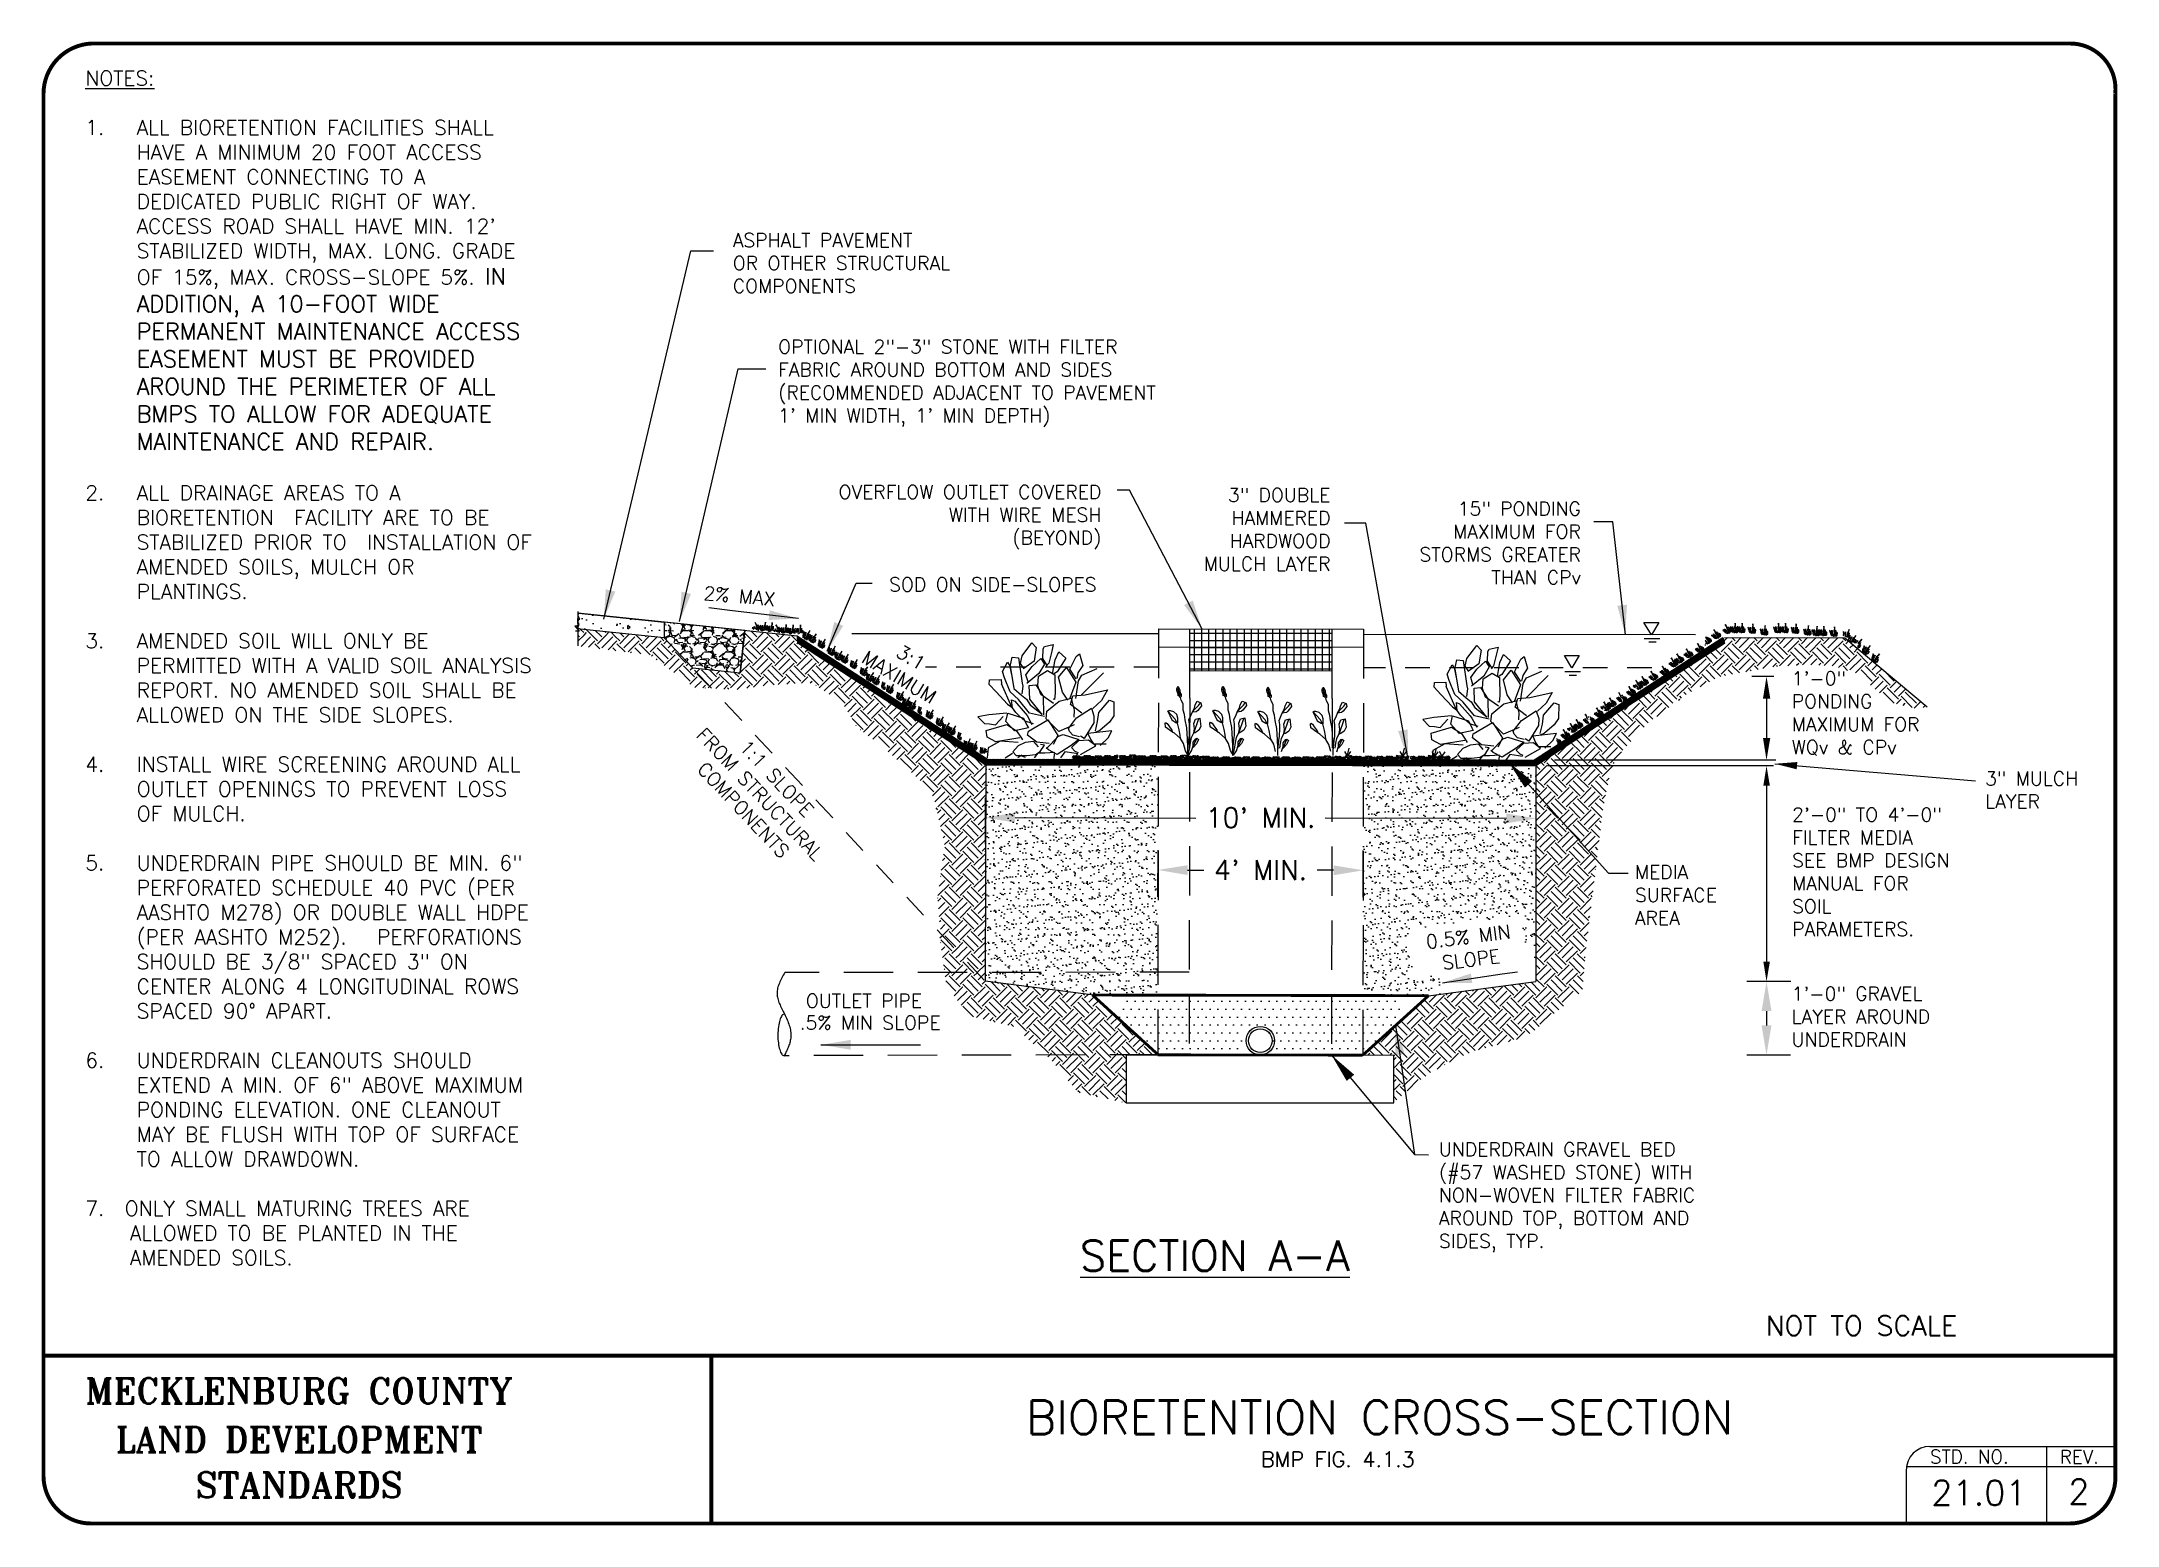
# Model space of a CAD drawing. Header units: feet. Extents: x 0 to 10.5, y 0 to 7.5.
import ezdxf
from ezdxf.enums import TextEntityAlignment as Align

# ---------------------------------------------------------------- set-up
doc = ezdxf.new("R2010")
doc.units = ezdxf.units.FT
doc.header["$MEASUREMENT"] = 0
doc.header["$PDMODE"] = 66
doc.linetypes.add('HIDDEN', pattern=[0.375, 0.25, -0.125])
doc.linetypes.add('HIDDEN2', pattern=[0.1875, 0.125, -0.0625])
doc.layers.get('0').update_dxf_attribs({"linetype": 'CONTINUOUS'})
doc.layers.get('DEFPOINTS').update_dxf_attribs({"linetype": 'CONTINUOUS'})
doc.layers.add('BORDER', color=4, linetype='CONTINUOUS')
doc.layers.add('MECK-DETAIL', color=7, linetype='CONTINUOUS')
doc.styles.add('ROMANS', font='romans.shx', dxfattribs={"height": 0.1})
doc.styles.add('ROMANT', font='romant')
doc.dimstyles.get("Standard").update_dxf_attribs({"dimtxt": 0.18, "dimasz": 0.15, "dimexe": 0.1, "dimexo": 0.05, "dimgap": 0.03, "dimtad": 0, "dimtih": 1, "dimtoh": 1, "dimdec": 4, "dimzin": 0, "dimdsep": 46, "dimtxsty": 'ROMANS', "dimcen": 0.09, "dimadec": 0, "dimazin": 0, "dimtfac": 1, "dimtdec": 4, "dimtofl": 0, "dimtmove": 2, "dimatfit": 3, "dimfxl": 0, "dimtolj": 1, "dimtzin": 0, "dimarcsym": 0})
pattern_1 = [(0, (-2.374964, 0.514865), (0, 0.03600318), []), (90, (-2.374964, 0.514865), (-0.03600318, 2e-18), [])]
pattern_2 = [(45, (-63.68541, -38.22017), (1e-17, 0.11220132), [0.07933832, -0.07933832]), (45, (-63.70645, -38.19913), (1e-17, 0.11220132), [0.07933832, -0.07933832]), (45, (-63.72749, -38.178094), (1e-17, 0.11220132), [0.07933832, -0.07933832]), (135, (-63.72749, -38.16407), (-0.11220132, 2e-17), [0.07933832, -0.07933832]), (135, (-63.70645, -38.14303), (-0.11220132, 2e-17), [0.07933832, -0.07933832]), (135, (-63.68541, -38.12199), (-0.11220132, 2e-17), [0.07933832, -0.07933832])]
pattern_3 = [(37.5, (-63.68541, -38.22017), (-0.001950356, 0.059656957), [0, -0.047061167, 0, -0.0526342, 0, -0.050312103]), (7.5, (-63.68541, -38.22017), (0.05479458, 0.087377294), [0, -0.02538826, 0, -0.042416973, 0, -0.01625468]), (327.5, (-63.723494, -38.22017), (0.096417862, 0.00017521), [0, -0.015480647, 0, -0.05573033, 0, -0.07275904]), (317.5, (-63.723494, -38.22017), (0.09307357, 0.02717397), [0, -0.007740323, 0, -0.036534327, 0, -0.041797747])]

msp = doc.modelspace()

# ---------------------------------------------------------------- texts
at = {"layer": 'MECK-DETAIL', "style": 'ROMANS'}
for s, height, p in [('OUTLET PIPE', 0.0696629, (3.86334, 2.61407)), ('.5%%% MIN SLOPE', 0.0696629, (3.83243, 2.50291)), ('%%USECTION A-A', 0.1548065, (5.25299, 1.27997))]:
    msp.add_text(s, height=height, dxfattribs=at).set_placement(p)
at = {"layer": 'MECK-DETAIL', "color": 7, "style": 'ROMANS'}
for s, height, p in [('NOT TO SCALE', 0.1006242, (8.72838, 0.95223)), ('BMP FIG. 4.1.3', 0.0774032, (6.16985, 0.28643)), ('STD. NO.', 0.068, (9.56042, 0.30488)), ('REV.', 0.068, (10.21829, 0.30412))]:
    msp.add_text(s, height=height, dxfattribs=at).set_placement(p)
msp.add_text('BIORETENTION CROSS-SECTION ', height=0.1707229, dxfattribs=at).set_placement((6.82995, 0.53845), align=Align.MIDDLE)
for s, height, p in [('21.01', 0.125472, (9.80866, 0.15548)), ('2', 0.12547, (10.31458, 0.16133))]:
    msp.add_text(s, height=height, dxfattribs=at).set_placement(p, align=Align.MIDDLE_CENTER)
at = {"layer": 'MECK-DETAIL', "color": 7, "insert": (0.21204, 7.36222), "char_height": 0.075, "width": 2.465617, "attachment_point": 1, "style": 'ROMANS'}
msp.add_mtext('{\\L\\C256;NOTES:\\l\\P\\P\\pi-0.26,l0.26,t0.26;1.^IALL BIORETENTION FACILITIES SHALL HAVE A MINIMUM 20 FOOT ACCESS EASEMENT CONNECTING TO A DEDICATED PUBLIC RIGHT OF WAY.  ACCESS ROAD SHALL HAVE MIN. 12\' STABILIZED WIDTH, MAX. LONG. GRADE OF 15%, MAX. CROSS-SLOPE 5%. \\H1.116x;IN ADDITION, A 10-FOOT WIDE PERMANENT MAINTENANCE ACCESS EASEMENT MUST BE PROVIDED AROUND THE PERIMETER OF ALL BMPS TO ALLOW FOR ADEQUATE MAINTENANCE AND REPAIR.\\P\\pi0,l0,tz;\\H0.8961x;\\P\\pi-0.26,l0.26,t0.26;2.^IALL DRAINAGE AREAS TO A BIORETENTION  FACILITY ARE TO BE STABILIZED PRIOR TO  INSTALLATION OF AMENDED SOILS, MULCH OR PLANTINGS. \\P\\pi0,l0,tz;\\P\\pi-0.26,l0.26,t0.26;3.^IAMENDED SOIL WILL ONLY BE PERMITTED WITH A VALID SOIL ANALYSIS REPORT. NO AMENDED SOIL SHALL BE ALLOWED ON THE SIDE SLOPES.\\P\\pi0,l0,tz;\\P\\pi-0.26,l0.26,t0.26;4.^IINSTALL WIRE SCREENING AROUND ALL OUTLET OPENINGS TO PREVENT LOSS OF MULCH.\\P\\pi0,l0,tz;\\P\\pi-0.26,l0.26,t0.26;5.^IUNDERDRAIN PIPE SHOULD BE MIN. 6" PERFORATED SCHEDULE 40 PVC (PER AASHTO M278) OR DOUBLE WALL HDPE (PER AASHTO M252).   PERFORATIONS SHOULD BE 3/8" SPACED 3" ON CENTER ALONG 4 LONGITUDINAL ROWS SPACED 90° APART.\\P\\pi0,l0,tz;\\P\\pi-0.26,l0.26,t0.26;6.^IUNDERDRAIN CLEANOUTS SHOULD EXTEND A MIN. OF 6" ABOVE MAXIMUM PONDING ELEVATION. ONE CLEANOUT MAY BE FLUSH WITH TOP OF SURFACE TO ALLOW DRAWDOWN.  \\P\\pi0,l0,tz;\\P\\pi-0.225,l0.225;7.  ONLY SMALL MATURING TREES ARE ALLOWED TO BE PLANTED IN THE AMENDED SOILS.}', dxfattribs=at)
at = {"layer": 'MECK-DETAIL', "char_height": 0.0696629, "style": 'ROMANS'}
for s, insert, width, attachment_point in [('ASPHALT PAVEMENT\\POR OTHER STRUCTURAL \\PCOMPONENTS', (3.49306, 6.53815), 1.3556798, 1), ('OPTIONAL 2"-3" STONE WITH FILTER \\PFABRIC AROUND BOTTOM AND SIDES \\P(RECOMMENDED ADJACENT TO PAVEMENT\\P1\' MIN WIDTH, 1\' MIN DEPTH)', (3.72292, 5.99826), 2.2779845, 1), ('OVERFLOW OUTLET COVERED WITH WIRE MESH\\P(BEYOND)', (5.36072, 4.93727), 1.6889529, 9), ('3" DOUBLE\\PHAMMERED \\PHARDWOOD \\PMULCH LAYER', (6.52216, 5.24654), 0.8810597, 3), ('15" PONDING MAXIMUM FOR STORMS GREATER \\PTHAN CPv {\\H0.66667x; \\P} ', (7.79128, 5.17774), 1.010756, 3), ('SOD ON SIDE-SLOPES ', (4.28549, 4.79342), 1.3433622, 1), ('1\'-0"   PONDING MAXIMUM FOR\\PWQv & CPv', (8.85952, 4.31724), 0.8846855, 1), ('3" MULCH LAYER', (9.83979, 3.81011), 0.5922002, 1), ('2\'-0" TO 4\'-0" FILTER MEDIA SEE BMP DESIGN MANUAL FOR SOIL PARAMETERS.', (8.86159, 3.62731), 0.8837795, 1), ('MEDIA \\PSURFACE AREA ', (8.0653, 3.33591), 0.6142026, 1), ('1\'-0" GRAVEL LAYER AROUND\\PUNDERDRAIN', (8.85926, 2.71964), 0.8846855, 1), ('UNDERDRAIN GRAVEL BED \\P(#57 WASHED STONE) WITH\\PNON-WOVEN FILTER FABRIC AROUND TOP, BOTTOM AND SIDES, TYP.', (7.07181, 1.93079), 1.5328823, 1)]:
    msp.add_mtext(s, dxfattribs=dict(at, insert=insert, width=width, attachment_point=attachment_point))
at = {"layer": 'MECK-DETAIL', "attachment_point": 2, "style": 'ROMANS'}
for s, insert, char_height, width, rotation in [('\\A1;2% MAX', (3.53021, 4.73419), 0.069663, 0.5999833, 354.823802), ('3:1 MAXIMUM', (4.41432, 4.41807), 0.0696629, 0.0698243, 328.699263), ('1:1 SLOPE\\PFROM STRUCTURAL COMPONENTS', (3.741, 3.79927), 0.0696629, 1.3781464, 313.48648), ('\\A1;0.5% MIN\\PSLOPE', (7.21541, 3.00836), 0.0696629, 1.0078477, 7.232799)]:
    msp.add_mtext(s, dxfattribs=dict(at, insert=insert, char_height=char_height, width=width, rotation=rotation))

# ---------------------------------------------------------------- blocks, each defined once
blk = doc.blocks.new('*D9')
at = {"layer": 'DEFPOINTS', "color": 0}
for p in [(8.807, 4.293), (8.732, 3.868), (8.818, 3.868)]:
    blk.add_point(p, dxfattribs=at)
at = {"layer": 'MECK-DETAIL', "color": 0, "lineweight": -2}
for p, q in [((8.769, 4.293), (8.657, 4.293)), ((8.732, 4.18), (8.732, 3.981)), ((8.78, 3.868), (8.657, 3.868))]:
    blk.add_line(p, q, dxfattribs=at)
at = {"layer": 'MECK-DETAIL', "color": 0}
for points in [[(8.714, 4.18), (8.751, 4.18), (8.732, 4.293)], [(8.714, 3.981), (8.751, 3.981), (8.732, 3.868)]]:
    blk.add_solid(points, dxfattribs=at)
blk = doc.blocks.new('*D10')
at = {"layer": 'DEFPOINTS', "color": 0}
for p in [(8.818, 3.839), (8.732, 2.747), (8.905, 2.747)]:
    blk.add_point(p, dxfattribs=at)
at = {"layer": 'MECK-DETAIL', "color": 0, "lineweight": -2}
for p, q in [((8.768, 3.839), (8.632, 3.839)), ((8.732, 3.739), (8.732, 2.847)), ((8.855, 2.747), (8.632, 2.747))]:
    blk.add_line(p, q, dxfattribs=at)
at = {"layer": 'MECK-DETAIL', "color": 0}
for points in [[(8.716, 3.739), (8.749, 3.739), (8.732, 3.839)], [(8.716, 2.847), (8.749, 2.847), (8.732, 2.747)]]:
    blk.add_solid(points, dxfattribs=at)
blk = doc.blocks.new('*D11')
at = {"layer": 'DEFPOINTS', "color": 0}
for p in [(8.905, 2.747), (8.732, 2.374), (8.904, 2.374)]:
    blk.add_point(p, dxfattribs=at)
at = {"layer": 'MECK-DETAIL', "color": 0, "lineweight": -2}
for p, q in [((8.855, 2.747), (8.632, 2.747)), ((8.732, 2.597), (8.732, 2.524)), ((8.854, 2.374), (8.632, 2.374))]:
    blk.add_line(p, q, dxfattribs=at)
at = {"layer": 'MECK-DETAIL', "color": 0}
for points in [[(8.707, 2.597), (8.757, 2.597), (8.732, 2.747)], [(8.707, 2.524), (8.757, 2.524), (8.732, 2.374)]]:
    blk.add_solid(points, dxfattribs=at)
blk = doc.blocks.new('*D12')
at = {"layer": 'DEFPOINTS', "color": 0}
for p in [(6.688, 3.31), (5.648, 3.126), (6.687, 3.124)]:
    blk.add_point(p, dxfattribs=at)
at = {"layer": 'MECK-DETAIL', "color": 0, "lineweight": -2}
for p, q in [((5.648, 3.176), (5.649, 3.412)), ((6.688, 3.174), (6.688, 3.41)), ((5.798, 3.311), (5.881, 3.311)), ((6.538, 3.31), (6.455, 3.31))]:
    blk.add_line(p, q, dxfattribs=at)
at = {"layer": 'MECK-DETAIL', "color": 0}
for points in [[(5.799, 3.336), (5.798, 3.286), (5.648, 3.312)], [(6.538, 3.335), (6.538, 3.285), (6.688, 3.31)]]:
    blk.add_solid(points, dxfattribs=at)
at = {"layer": 'MECK-DETAIL', "color": 0, "insert": (6.168, 3.312), "char_height": 0.1, "attachment_point": 5, "style": 'ROMANS'}
blk.add_mtext("\\A1;4' MIN.", dxfattribs=at)
blk = doc.blocks.new('*D13')
at = {"layer": 'DEFPOINTS', "color": 0}
for p in [(7.564, 3.573), (4.774, 3.392), (7.563, 3.388)]:
    blk.add_point(p, dxfattribs=at)
at = {"layer": 'MECK-DETAIL', "color": 0, "lineweight": -2}
for p, q in [((4.774, 3.442), (4.774, 3.677)), ((7.564, 3.438), (7.564, 3.673)), ((4.924, 3.577), (5.84, 3.575)), ((7.414, 3.573), (6.496, 3.575))]:
    blk.add_line(p, q, dxfattribs=at)
at = {"layer": 'MECK-DETAIL', "color": 0}
for points in [[(4.924, 3.602), (4.924, 3.552), (4.774, 3.577)], [(7.414, 3.598), (7.414, 3.548), (7.564, 3.573)]]:
    blk.add_solid(points, dxfattribs=at)
at = {"layer": 'MECK-DETAIL', "color": 0, "insert": (6.168, 3.577), "char_height": 0.1, "attachment_point": 5, "style": 'ROMANS'}
blk.add_mtext("\\A1;10' MIN.", dxfattribs=at)
blk = doc.blocks.new('MECKCOUNTYSEAL2')
at = {"layer": 'BORDER', "color": 7, "const_width": 0.02}
blk.add_lwpolyline([(3.143, 0.85), (3.143, 0)], dxfattribs=at)
at = {"layer": 'BORDER', "color": 7, "style": 'ROMANT'}
for s, height, p in [('MECKLENBURG COUNTY', 0.12871, (1.054, 0.608)), ('LAND DEVELOPMENT', 0.12871, (1.054, 0.362)), ('STANDARDS', 0.1287, (1.054, 0.131))]:
    blk.add_text(s, height=height, dxfattribs=at).set_placement(p, align=Align.CENTER)

# ---------------------------------------------------------------- dimensions: what is measured, and where the dimension line sits
at = {"layer": 'MECK-DETAIL'}
for base, p1, p2, override, picture, middle in [((8.73229, 3.86831), (8.80677, 4.29285), (8.81762, 3.86831), {"dimscale": 0.75}, '*D9', (8.73229, 4.08058)), ((8.73229, 2.74651), (8.81762, 3.83949), (8.90458, 2.74651), {"dimasz": 0.1, "dimtmove": 1}, '*D10', (8.73229, 3.293)), ((8.73228, 2.37356), (8.90458, 2.74651), (8.90372, 2.37356), {"dimtmove": 1}, '*D11', (8.73228, 2.56004))]:
    dim = msp.add_linear_dim(base=base, p1=p1, p2=p2, angle=90, text=' ', dimstyle='Standard', override=override, dxfattribs=at)
    dim.commit()
    dim.dimension.update_dxf_attribs({"geometry": picture, "text_midpoint": middle})
for base, p1, p2, angle, text, picture, middle in [((7.56373, 3.5732), (4.774, 3.39204), (7.56349, 3.38848), 359.926795, "10' MIN.", '*D13', (6.16794, 3.57661)), ((6.68782, 3.30957), (5.64812, 3.12567), (6.68748, 3.12373), 359.893281, "4' MIN.", '*D12', (6.16794, 3.31186))]:
    dim = msp.add_linear_dim(base=base, p1=p1, p2=p2, angle=angle, text=text, dimstyle='Standard', override={"dimtxt": 0.1, "dimtxsty": 'ROMANS'}, dxfattribs=at)
    dim.commit()
    dim.dimension.update_dxf_attribs({"geometry": picture, "text_midpoint": middle, "dimtype": 161})

# ---------------------------------------------------------------- hatches: boundary and pattern name
at = {"layer": 'MECK-DETAIL'}
h = msp.add_hatch(dxfattribs=at)
h.set_pattern_fill('AR-CONC', scale=0.023221, angle=40.969687, style=0)
h.set_pattern_definition([(90.96969, (-66.52743, -33.41716), (0.13531232, 0.09820082), [0.01741573, -0.191573]), (35.96969, (-66.52743, -33.41716), (-0.13884913, 0.110758), [0.0139326, -0.1532584]), (141.42109, (-66.51616, -33.40897), (-0.00353664, 0.2089588), [0.0148011, -0.162812]), (87.1539, (-66.55788, -33.3821), (0.2123213, 0.13346733), [0.0261236, -0.2873595]), (137.6053, (-66.5402, -33.37097), (0.0155658, 0.3130964), [0.0222016, -0.244218]), (32.1539, (-66.55788, -33.3821), (0.0155656, 0.3130964), [0.0208989, -0.2298876]), (61.96969, (-66.53274, -33.37563), (0.16595553, 0.02028766), [0.01741573, -0.191573]), (6.96969, (-66.53274, -33.37563), (-0.06774365, 0.1641865), [0.0139326, -0.1532584]), (112.42109, (-66.51891, -33.37394), (0.09821202, 0.1844741), [0.0148011, -0.162812]), (78.46969, (-66.527434, -33.417157), (-0.04855126, 0.06021811), [0, -0.15140073, 0, -0.1555805, 0, -0.15383893]), (48.46969, (-66.52743, -33.41716), (-0.01392503, 0.10920526), [0, -0.08870411, 0, -0.14791758, 0, -0.05863295]), (8.46969, (-66.56653, -33.45111), (0.09702986, 0.077320172), [0, -0.05805243, 0, -0.18112357, 0, -0.24033704]), (358.46969, (-66.58407, -33.46633), (0.08700985, 0.10634196), [0, -0.07546815, 0, -0.12028463, 0, -0.17067413])])
h.paths.add_polyline_path([(2.71077, 4.61265), (3.14607, 4.56746), (3.14038, 4.48878), (2.70522, 4.53395), (2.70656, 4.55292), (2.7145, 4.55236), (2.70719, 4.56184), (2.70839, 4.57886), (2.71344, 4.5785), (2.70839, 4.57886)])
h = msp.add_hatch(dxfattribs=at)
h.set_pattern_fill('EARTH', color=256, scale=0.317353, angle=45, style=0)
h.set_pattern_definition(pattern_2)
h.paths.add_polyline_path([(2.70867, 4.53101), (2.71663, 4.52206), (2.70867, 4.52206), (2.70867, 4.50305), (3.14038, 4.48875), (3.14041, 4.48914), (2.70867, 4.5336)])
h = msp.add_hatch(dxfattribs=at)
h.set_pattern_fill('EARTH', color=256, scale=0.317353, angle=45, style=0)
h.set_pattern_definition(pattern_2)
h.paths.add_polyline_path([(2.70867, 4.50305), (2.70867, 4.44694), (2.91087, 4.42107), (3.07141, 4.40207), (3.2987, 4.23693), (3.5117, 4.22524), (3.66618, 4.24863), (3.89323, 4.26032), (4.04771, 4.15975), (4.12261, 4.03578), (4.25369, 3.9352), (4.44584, 3.76391), (4.5121, 3.6771), (4.56758, 3.43683), (4.53059, 3.17439), (4.54712, 2.98939), (4.7728, 2.74793), (4.77485, 3.84468), (3.82212, 4.46211), (3.82192, 4.49656), (3.55392, 4.52512), (3.53123, 4.31004), (3.2889, 4.3356), (3.14592, 4.48857)])
h = msp.add_hatch(dxfattribs=at)
h.set_pattern_fill('GRAVEL', scale=0.108365, style=0)
h.set_pattern_definition([(228.0128, (-63.60739, -38.111805), (-0.86691604035, -0.9752809063), [0.01457893, -1.4433167]), (184.9697, (-63.6171424, -38.1226415), (1.30037446183, 0.10836358698), [0.0250179, -2.47677155]), (132.5104, (-63.642066, -38.124809), (1.0836442841, -1.19201075883), [0.01764044, -1.74640622]), (267.2737, (-63.6843284, -38.1519), (0.10836409745, 2.16729061177), [0.02278234, -2.25545141]), (292.8337, (-63.685412, -38.1746565), (-0.54182371835, 1.30037395905), [0.02233989, -2.21165209]), (357.2737, (-63.676743, -38.1952457), (-2.16729061177, 0.10836409745), [0.02278234, -2.25545141]), (37.6942, (-63.6539863, -38.1963294), (-1.40873967288, -1.08364425016), [0.03012848, -2.9827173]), (72.2553, (-63.630146, -38.1779074), (0.75855286923, 2.38401922939), [0.02844439, -2.81599544]), (121.4296, (-63.621477, -38.1508163), (-0.8669171242, 1.408738339), [0.0228595, -2.26309273]), (175.2364, (-63.633397, -38.131311), (1.1920099214, -0.1083636114), [0.02609765, -1.27878412]), (222.3974, (-63.6594046, -38.1291434), (-1.30037514448, -1.19200896086), [0.03374992, -3.34124416]), (138.8141, (-63.577048, -38.152984), (-0.7585520223, 0.6501868828), [0.01151926, -1.1404114]), (171.4692, (-63.5857167, -38.145398), (1.408738691, -0.21672991515), [0.02191532, -2.16962161]), (225, (-63.60739, -38.14215), (-1e-17, -0.10836456), [0.01532502, -0.1379255]), (203.1986, (-63.614975, -38.129143), (0.5418226158, 0.2167292016), [0.00825283, -0.81702683]), (291.8014, (-63.62256, -38.132394), (-0.1083645193, 0.3250936166), [0.01167118, -0.57188968]), (30.9638, (-63.618226, -38.14323), (0.3250933727, 0.216729327), [0.0189561, -0.61291227]), (161.5651, (-63.60197, -38.133478), (0.216729105, -0.108364356), [0.01370714, -0.32897163]), (16.3895, (-63.685412, -38.1323943), (1.08364552813, 0.32509279697), [0.0192022, -1.90102214]), (70.3462, (-63.66699, -38.126976), (-0.43345760094, -1.1920100503), [0.01610958, -1.59484499]), (293.1986, (-63.601971, -38.111805), (-0.2167292016, 0.5418226158), [0.01650554, -0.80877411]), (343.6105, (-63.5954695, -38.126976), (-1.08364552813, 0.32509279697), [0.0192022, -1.90102214]), (339.444, (-63.685412, -38.19958), (-0.5418228448, 0.2167286241), [0.01851733, -0.90734964]), (294.7751, (-63.668074, -38.206082), (-0.54182179854, 1.1920101897), [0.01551542, -1.53602851]), (66.8014, (-63.600888, -38.22017), (0.2167292016, 0.5418226158), [0.01650554, -0.80877411]), (17.354, (-63.594386, -38.2049985), (-1.40873909567, -0.4334575202), [0.01816525, -1.7983553]), (69.444, (-63.653986, -38.22017), (-0.2167286241, -0.5418228448), [0.00925867, -0.9166083]), (101.3099, (-63.60739, -38.22017), (-0.1083642724, 0.4334581975), [0.00552551, -0.54702728]), (165.9638, (-63.608473, -38.214751), (0.325093646, -0.1083643185), [0.02233989, -0.42445844]), (186.009, (-63.630146, -38.209333), (1.0836452629, 0.10836445503), [0.02070304, -2.04959836]), (303.6901, (-63.618226, -38.152984), (-0.108364674, 0.21672901), [0.01562855, -0.37508529]), (353.1572, (-63.609557, -38.1659873), (1.84219692408, -0.21672992467), [0.02728554, -2.70126362]), (60.9454, (-63.582466, -38.169238), (-0.4334581189, -0.7585517446), [0.01115678, -1.10452432]), (90, (-63.57705, -38.15949), (-0.10836453, 0.10836453), [0.00650187, -0.10186266]), (120.2564, (-63.6323134, -38.206082), (0.4334575619, -0.75855196906), [0.01505443, -1.49039372]), (48.0128, (-63.639899, -38.1930785), (0.86691604035, 0.9752809063), [0.02915786, -1.42873777]), (0, (-63.62039, -38.17141), (0.10836453, 0.10836453), [0.02817478, -0.08018975]), (325.3048, (-63.5922186, -38.1714055), (-1.0836446678, 0.7585526359), [0.01713395, -1.69625966]), (254.0546, (-63.578131, -38.181158), (-0.108364517, -0.4334581297), [0.01577809, -0.7731276]), (207.646, (-63.5824658, -38.1963294), (-2.05892559646, -1.08364612574), [0.02568944, -2.5432585]), (175.4261, (-63.6052223, -38.2082495), (-1.40873893738, 0.10836396562), [0.02717772, -2.69059091])])
h.paths.add_polyline_path([(3.14607, 4.56746), (3.14592, 4.48857), (3.2889, 4.3356), (3.53123, 4.31004), (3.55392, 4.52512)])
edge = h.paths.add_edge_path(flags=17)
edge.add_line((3.55392, 4.52512), (3.53123, 4.31004))
h = msp.add_hatch(dxfattribs=at)
h.set_pattern_fill('NET', color=256, scale=0.288025, style=0)
h.set_pattern_definition(pattern_1)
h.paths.add_polyline_path([(6.53127, 4.51232), (5.80952, 4.52391), (5.80937, 4.44303), (6.53114, 4.44169)])
h = msp.add_hatch(dxfattribs=at)
h.set_pattern_fill('NET', color=256, scale=0.288025, style=0)
h.set_pattern_definition(pattern_1)
h.paths.add_polyline_path([(6.53131, 4.53177), (5.80954, 4.53311), (5.80952, 4.52391), (6.53127, 4.51232)])
h = msp.add_hatch(dxfattribs=at)
h.set_pattern_fill('ANSI31', color=256, scale=0.038702, style=0)
h.set_pattern_definition([(45, (-63.685412, -38.2201696), (-0.00342077202, 0.00342077202), [])])
h.paths.add_polyline_path([(3.82192, 4.4973), (4.78339, 3.87347), (7.55243, 3.86831), (8.51066, 4.48992), (8.51846, 4.46065), (7.56349, 3.83949), (4.77485, 3.84468), (3.82212, 4.46211)])
h = msp.add_hatch(dxfattribs=at)
h.set_pattern_fill('NET', color=256, scale=0.288025, style=0)
h.set_pattern_definition(pattern_1)
h.paths.add_polyline_path([(6.53114, 4.44169), (5.80937, 4.44303), (5.80915, 4.32273), (6.53092, 4.32139)])
h = msp.add_hatch(dxfattribs=at)
h.set_pattern_fill('EARTH', color=256, scale=0.317353, angle=45, style=0)
h.set_pattern_definition([(45, (-63.19413, -38.22017), (1e-17, 0.11220132), [0.07933832, -0.07933832]), (45, (-63.21517, -38.19913), (1e-17, 0.11220132), [0.07933832, -0.07933832]), (45, (-63.23621, -38.178094), (1e-17, 0.11220132), [0.07933832, -0.07933832]), (135, (-63.23621, -38.16407), (-0.11220132, 2e-17), [0.07933832, -0.07933832]), (135, (-63.21517, -38.14303), (-0.11220132, 2e-17), [0.07933832, -0.07933832]), (135, (-63.19413, -38.12199), (-0.11220132, 2e-17), [0.07933832, -0.07933832])])
h.paths.add_polyline_path([(6.68608, 2.37356), (6.84275, 2.37348), (6.84275, 2.13179), (6.94881, 2.22759), (7.02535, 2.28235), (7.13591, 2.34372), (7.24863, 2.39491), (7.40833, 2.43646), (7.5085, 2.46573), (7.56047, 2.50161), (7.63512, 2.56676), (7.74002, 2.65174), (7.79772, 2.69849), (7.81783, 2.91649), (7.90191, 3.61387), (7.93298, 3.77476), (7.97209, 3.88366), (8.1295, 4.05522), (8.3252, 4.20093), (8.48744, 4.28987), (8.75475, 4.33986), (8.91948, 4.35233), (9.06757, 4.34651), (9.186, 4.30978), (9.36072, 4.16181), (9.48718, 4.13022), (9.54614, 4.13855), (9.12833, 4.48866), (8.51066, 4.48992), (8.51846, 4.46065), (7.56349, 3.83949), (7.56349, 2.74651), (7.0192, 2.67483), (6.68608, 2.37356), (6.84275, 2.37348)])
h = msp.add_hatch(dxfattribs=at)
h.set_pattern_fill('AR-SAND', color=256, scale=0.030961, style=0)
h.set_pattern_definition(pattern_3)
h.paths.add_polyline_path([(4.77485, 3.84468), (5.64946, 3.84305), (5.64729, 2.67738), (5.31641, 2.67801), (4.7728, 2.74794)])
h = msp.add_hatch(dxfattribs=at)
h.set_pattern_fill('AR-SAND', color=256, scale=0.030961, style=0)
h.set_pattern_definition(pattern_3)
h.paths.add_polyline_path([(7.48644, 3.0799), (7.50825, 2.94022), (7.55339, 2.9461), (7.56349, 2.74651), (7.56349, 3.83949), (6.68881, 3.84112), (6.68664, 2.67642), (7.01976, 2.67642), (7.09031, 2.68551), (7.08662, 2.78787), (6.9467, 2.77087), (6.9116, 3.00976)])
h = msp.add_hatch(dxfattribs=at)
h.set_pattern_fill('EARTH', color=256, scale=0.317353, angle=45, style=0)
h.set_pattern_definition(pattern_2)
h.paths.add_polyline_path([(4.5757, 2.72755), (4.68958, 2.5736), (4.92131, 2.51712), (5.10783, 2.34768), (5.24347, 2.18389), (5.48639, 2.13179), (5.48684, 2.3755), (5.64673, 2.37715), (5.32312, 2.67714), (4.77155, 2.7481), (4.53806, 2.999)])
h = msp.add_hatch(dxfattribs=at)
h.set_pattern_fill('DOTS', color=256, scale=0.638577, style=0)
h.set_pattern_definition([(0, (-51.75981, -31.158577), (0.019955522, 0.039911043), [0, -0.039911043])])
edge = h.paths.add_edge_path()
edge.add_line((6.8359, 2.67517), (5.47844, 2.6777))
edge.add_line((5.47844, 2.6777), (5.42375, 2.58024))
edge.add_line((5.42375, 2.58024), (5.64673, 2.37715))
edge.add_line((5.64673, 2.37715), (5.654, 2.37549))
edge.add_line((5.654, 2.37549), (6.14444, 2.37457))
edge.add_arc((6.14471, 2.44675), 0.07218, -90, 269.786563, ccw=False)
edge.add_line((6.14471, 2.37457), (6.68608, 2.37356))
edge.add_line((6.68608, 2.37356), (6.89242, 2.56017))
edge.add_line((6.89242, 2.56017), (6.8359, 2.67517))

# ---------------------------------------------------------------- linework, layer by layer
for p, q in [((8.63229, 3.83949), (7.62279, 3.83949)), ((8.65729, 3.86831), (7.65676, 3.86831))]:
    msp.add_line(p, q)
for p, q in [((2.71374, 4.54807), (2.69349, 4.54807)), ((2.69349, 4.54807), (2.71663, 4.52206)), ((2.70867, 4.62175), (2.70867, 4.44694)), ((3.14607, 4.56746), (3.14592, 4.48857)), ((3.14607, 4.56746), (3.14597, 4.51513)), ((3.14607, 4.56746), (3.14597, 4.51513)), ((3.59659, 4.53807), (3.59185, 4.53862)), ((3.59185, 4.53862), (3.60038, 4.53045)), ((3.6018, 4.53412), (3.59659, 4.53807)), ((3.60409, 4.53934), (3.60166, 4.54502)), ((3.60166, 4.54502), (3.60569, 4.54086)), ((3.6089, 4.53342), (3.60409, 4.53934)), ((3.60569, 4.54086), (3.60837, 4.53757)), ((3.61294, 4.55448), (3.60584, 4.56632)), ((3.60584, 4.56632), (3.6101, 4.5572)), ((3.60837, 4.53757), (3.61512, 4.5282)), ((3.6101, 4.5572), (3.61128, 4.55188)), ((3.61128, 4.55188), (3.61247, 4.54655)), ((3.61247, 4.54655), (3.61756, 4.53874)), ((3.61436, 4.54809), (3.61294, 4.55448)), ((3.61507, 4.54489), (3.61436, 4.54809)), ((3.62147, 4.53626), (3.61507, 4.54489)), ((3.61756, 4.53874), (3.62087, 4.53389)), ((3.62217, 4.54375), (3.61846, 4.55341)), ((3.61846, 4.55341), (3.62175, 4.54909)), ((3.62087, 4.53389), (3.6204, 4.52596)), ((3.62301, 4.5243), (3.62147, 4.53626)), ((3.62175, 4.54909), (3.62484, 4.54395)), ((3.62455, 4.54), (3.62217, 4.54375)), ((3.62533, 4.53474), (3.62455, 4.54)), ((3.62472, 4.53227), (3.62533, 4.53474)), ((3.62484, 4.54395), (3.62751, 4.53017)), ((3.63166, 4.54076), (3.62787, 4.54774)), ((3.62787, 4.54774), (3.63201, 4.54419)), ((3.63506, 4.54922), (3.63139, 4.55227)), ((3.63139, 4.55227), (3.63408, 4.54077)), ((3.63331, 4.5333), (3.63166, 4.54076)), ((3.63201, 4.54419), (3.6362, 4.53482)), ((3.63604, 4.52608), (3.63331, 4.5333)), ((3.63408, 4.54077), (3.63421, 4.5349)), ((3.63421, 4.5349), (3.63613, 4.53068)), ((3.63727, 4.54307), (3.63506, 4.54922)), ((3.6362, 4.53482), (3.63533, 4.52928)), ((3.63549, 4.53209), (3.63677, 4.5386)), ((3.641, 4.52187), (3.63549, 4.53209)), ((3.63677, 4.5386), (3.63727, 4.54307)), ((3.64204, 4.5462), (3.6431, 4.55228)), ((3.64284, 4.53861), (3.64204, 4.5462)), ((3.64231, 4.53719), (3.64284, 4.53861)), ((3.64415, 4.52152), (3.64231, 4.53719)), ((3.6431, 4.55228), (3.64421, 4.5466)), ((3.6452, 4.53084), (3.64348, 4.52623)), ((3.64421, 4.5466), (3.64466, 4.54239)), ((3.64466, 4.54239), (3.6452, 4.53084)), ((3.65313, 4.53248), (3.64841, 4.52609)), ((3.64969, 4.52328), (3.65492, 4.53414)), ((3.6549, 4.55278), (3.65299, 4.54768)), ((3.65299, 4.54768), (3.653, 4.53835)), ((3.653, 4.53835), (3.65313, 4.53248)), ((3.65427, 4.54487), (3.65542, 4.54793)), ((3.65492, 4.53414), (3.65427, 4.54487)), ((3.65682, 4.55789), (3.6549, 4.55278)), ((3.65542, 4.54793), (3.65772, 4.55406)), ((3.65547, 4.52903), (3.65733, 4.53076)), ((3.66195, 4.53875), (3.65667, 4.52574)), ((3.65822, 4.56786), (3.65682, 4.55789)), ((3.65733, 4.53076), (3.65955, 4.5356)), ((3.65772, 4.55406), (3.65822, 4.56786)), ((3.65955, 4.5356), (3.65959, 4.54004)), ((3.65959, 4.54004), (3.66176, 4.55016)), ((3.66176, 4.55016), (3.66216, 4.54474)), ((3.66216, 4.54474), (3.66195, 4.53875)), ((3.66324, 4.5252), (3.66591, 4.53235)), ((3.66591, 4.53235), (3.66655, 4.54027)), ((3.66808, 4.53503), (3.66649, 4.5249)), ((3.66655, 4.54027), (3.66808, 4.53503)), ((3.6704, 4.5467), (3.66673, 4.54975)), ((3.66673, 4.54975), (3.66942, 4.53826)), ((3.66942, 4.53826), (3.66955, 4.53238)), ((3.66955, 4.53238), (3.67147, 4.52817)), ((3.67261, 4.54056), (3.6704, 4.5467)), ((3.67083, 4.52957), (3.67211, 4.53609)), ((3.67634, 4.51936), (3.67083, 4.52957)), ((3.67211, 4.53609), (3.67261, 4.54056)), ((3.67738, 4.54369), (3.67844, 4.54977)), ((3.67818, 4.53609), (3.67738, 4.54369)), ((3.67765, 4.53467), (3.67818, 4.53609)), ((3.67949, 4.519), (3.67765, 4.53467)), ((3.67844, 4.54977), (3.67955, 4.54409)), ((3.68055, 4.52833), (3.67882, 4.52371)), ((3.67955, 4.54409), (3.68, 4.53987)), ((3.68, 4.53987), (3.68055, 4.52833)), ((3.68847, 4.52996), (3.68375, 4.52357)), ((3.68503, 4.52076), (3.69026, 4.53162)), ((3.69025, 4.55027), (3.68833, 4.54516)), ((3.68833, 4.54516), (3.68834, 4.53583)), ((3.68834, 4.53583), (3.68847, 4.52996)), ((3.68961, 4.54235), (3.69076, 4.54541)), ((3.69026, 4.53162), (3.68961, 4.54235)), ((3.69216, 4.55538), (3.69025, 4.55027)), ((3.69076, 4.54541), (3.69306, 4.55154)), ((3.69081, 4.52651), (3.69267, 4.52824)), ((3.69729, 4.53623), (3.69201, 4.52322)), ((3.69356, 4.56534), (3.69216, 4.55538)), ((3.69267, 4.52824), (3.69489, 4.53308)), ((3.69306, 4.55154), (3.69356, 4.56534)), ((3.69489, 4.53308), (3.69493, 4.53752)), ((3.69493, 4.53752), (3.6971, 4.54764)), ((3.6971, 4.54764), (3.6975, 4.54222)), ((3.6975, 4.54222), (3.69729, 4.53623)), ((3.69814, 4.52677), (3.70667, 4.51861)), ((3.70809, 4.52228), (3.70288, 4.52622)), ((3.71038, 4.5275), (3.70795, 4.53318)), ((3.70795, 4.53318), (3.71198, 4.52902)), ((3.71519, 4.52158), (3.71038, 4.5275)), ((3.71198, 4.52902), (3.71466, 4.52573)), ((3.71923, 4.54264), (3.71213, 4.55447)), ((3.71213, 4.55447), (3.71639, 4.54536)), ((3.71466, 4.52573), (3.72141, 4.51635)), ((3.71639, 4.54536), (3.71757, 4.54003)), ((3.71757, 4.54003), (3.71876, 4.53471)), ((3.71876, 4.53471), (3.72385, 4.5269)), ((3.72065, 4.53625), (3.71923, 4.54264)), ((3.72136, 4.53305), (3.72065, 4.53625)), ((3.72776, 4.52441), (3.72136, 4.53305)), ((3.72385, 4.5269), (3.72716, 4.52205)), ((3.72846, 4.5319), (3.72475, 4.54157)), ((3.72475, 4.54157), (3.72804, 4.53725)), ((3.7293, 4.51246), (3.72776, 4.52441)), ((3.72804, 4.53725), (3.73113, 4.53211)), ((3.73084, 4.52816), (3.72846, 4.5319)), ((3.73162, 4.5229), (3.73084, 4.52816)), ((3.73113, 4.53211), (3.7338, 4.51833)), ((3.73795, 4.52891), (3.73416, 4.53589)), ((3.73416, 4.53589), (3.7383, 4.53234)), ((3.74135, 4.53738), (3.73768, 4.54043)), ((3.73768, 4.54043), (3.74037, 4.52893)), ((3.7396, 4.52146), (3.73795, 4.52891)), ((3.7383, 4.53234), (3.74249, 4.52298)), ((3.74037, 4.52893), (3.7405, 4.52306)), ((3.74356, 4.53123), (3.74135, 4.53738)), ((3.74178, 4.52025), (3.74306, 4.52676)), ((3.74306, 4.52676), (3.74356, 4.53123)), ((3.74833, 4.53436), (3.74939, 4.54044)), ((3.74913, 4.52677), (3.74833, 4.53436)), ((3.7486, 4.52535), (3.74913, 4.52677)), ((3.75044, 4.50968), (3.7486, 4.52535)), ((3.74939, 4.54044), (3.7505, 4.53476)), ((3.7505, 4.53476), (3.75095, 4.53054)), ((3.75095, 4.53054), (3.75149, 4.519)), ((3.76119, 4.54094), (3.75928, 4.53583)), ((3.75928, 4.53583), (3.75929, 4.52651)), ((3.75929, 4.52651), (3.75942, 4.52063)), ((3.76056, 4.53302), (3.76171, 4.53609)), ((3.76121, 4.52229), (3.76056, 4.53302)), ((3.76311, 4.54605), (3.76119, 4.54094)), ((3.76171, 4.53609), (3.76401, 4.54222)), ((3.76824, 4.52691), (3.76296, 4.5139)), ((3.76451, 4.55601), (3.76311, 4.54605)), ((3.76401, 4.54222), (3.76451, 4.55601)), ((3.76584, 4.52375), (3.76588, 4.52819)), ((3.76588, 4.52819), (3.76805, 4.53831)), ((3.76805, 4.53831), (3.76845, 4.5329)), ((3.76845, 4.5329), (3.76824, 4.52691)), ((3.7722, 4.52051), (3.77284, 4.52843)), ((3.77284, 4.52843), (3.77437, 4.52319)), ((3.77669, 4.53486), (3.77302, 4.53791)), ((3.77302, 4.53791), (3.77571, 4.52641)), ((3.77571, 4.52641), (3.77584, 4.52054)), ((3.7789, 4.52871), (3.77669, 4.53486)), ((3.77712, 4.51773), (3.7784, 4.52424)), ((3.7784, 4.52424), (3.7789, 4.52871)), ((3.78367, 4.53184), (3.78473, 4.53792)), ((3.78447, 4.52425), (3.78367, 4.53184)), ((3.78394, 4.52283), (3.78447, 4.52425)), ((3.78473, 4.53792), (3.78585, 4.53224)), ((3.78585, 4.53224), (3.78629, 4.52803)), ((3.78629, 4.52803), (3.78684, 4.51648)), ((3.79654, 4.53842), (3.79462, 4.53332)), ((3.79462, 4.53332), (3.79463, 4.52399)), ((3.79463, 4.52399), (3.79476, 4.51812)), ((3.7959, 4.53051), (3.79705, 4.53357)), ((3.79655, 4.51978), (3.7959, 4.53051)), ((3.79845, 4.54353), (3.79654, 4.53842)), ((3.79705, 4.53357), (3.79935, 4.5397)), ((3.80358, 4.52439), (3.7983, 4.51138)), ((3.79985, 4.5535), (3.79845, 4.54353)), ((3.79935, 4.5397), (3.79985, 4.5535)), ((3.80118, 4.52124), (3.80122, 4.52568)), ((3.80122, 4.52568), (3.80339, 4.5358)), ((3.80339, 4.5358), (3.80379, 4.53038)), ((3.80379, 4.53038), (3.80358, 4.52439)), ((3.80755, 4.51799), (3.80818, 4.52591)), ((3.80818, 4.52591), (3.80972, 4.52067)), ((3.81487, 4.534), (3.81095, 4.53672)), ((3.81095, 4.53672), (3.81462, 4.5255)), ((3.81462, 4.5255), (3.81525, 4.51966)), ((3.8176, 4.52806), (3.81487, 4.534)), ((3.81748, 4.52357), (3.8176, 4.52806)), ((3.82208, 4.53159), (3.82262, 4.53774)), ((3.82353, 4.52409), (3.82208, 4.53159)), ((3.82262, 4.53774), (3.82421, 4.53217)), ((3.82312, 4.52263), (3.82353, 4.52409)), ((3.82421, 4.53217), (3.82502, 4.52801)), ((3.82502, 4.52801), (3.82655, 4.51656)), ((3.83434, 4.53925), (3.83287, 4.53399)), ((3.83287, 4.53399), (3.83367, 4.52471)), ((3.83367, 4.52471), (3.83431, 4.51886)), ((3.8358, 4.5445), (3.83434, 4.53925)), ((3.83438, 4.5313), (3.83526, 4.53446)), ((3.83595, 4.52067), (3.83438, 4.5313)), ((3.83526, 4.53446), (3.83703, 4.54076)), ((3.83634, 4.55455), (3.8358, 4.5445)), ((3.83703, 4.54076), (3.83634, 4.55455)), ((3.84255, 4.52587), (3.83841, 4.51245)), ((3.8401, 4.52695), (3.84139, 4.53722)), ((3.84044, 4.52252), (3.8401, 4.52695)), ((3.84139, 4.53722), (3.84226, 4.53186)), ((3.84226, 4.53186), (3.84255, 4.52587)), ((3.84705, 4.51983), (3.84701, 4.52778)), ((3.84701, 4.52778), (3.84899, 4.52269)), ((3.87798, 4.51231), (3.88369, 4.52488)), ((3.88369, 4.52488), (3.87861, 4.51619)), ((5.65049, 4.53341), (6.68984, 4.53147)), ((5.80888, 4.1823), (5.80954, 4.53311)), ((6.53066, 4.18095), (6.53131, 4.53177)), ((8.47307, 4.51853), (8.46498, 4.52971)), ((8.46498, 4.52971), (8.47001, 4.521)), ((8.51498, 4.52711), (8.5102, 4.52726)), ((8.5102, 4.52726), (8.5194, 4.51985)), ((8.5205, 4.52363), (8.51498, 4.52711)), ((8.52233, 4.52903), (8.51943, 4.53448)), ((8.51943, 4.53448), (8.5238, 4.53068)), ((8.52986, 4.54487), (8.52176, 4.55605)), ((8.52176, 4.55605), (8.52679, 4.54734)), ((8.52764, 4.52354), (8.52233, 4.52903)), ((8.5238, 4.53068), (8.52675, 4.52763)), ((8.52675, 4.52763), (8.53428, 4.51887)), ((8.52679, 4.54734), (8.52843, 4.54213)), ((8.52843, 4.54213), (8.53006, 4.53693)), ((8.53182, 4.53862), (8.52986, 4.54487)), ((8.53006, 4.53693), (8.5358, 4.52958)), ((8.5328, 4.5355), (8.53182, 4.53862)), ((8.53991, 4.52744), (8.5328, 4.5355)), ((8.53997, 4.53496), (8.53545, 4.54428)), ((8.53545, 4.54428), (8.5391, 4.54026)), ((8.5358, 4.52958), (8.53952, 4.52503)), ((8.5391, 4.54026), (8.54261, 4.5354)), ((8.53952, 4.52503), (8.53973, 4.51709)), ((8.54247, 4.51566), (8.53991, 4.52744)), ((8.54266, 4.53144), (8.53997, 4.53496)), ((8.54261, 4.5354), (8.54646, 4.5219)), ((8.54389, 4.52626), (8.54266, 4.53144)), ((8.54349, 4.52375), (8.54389, 4.52626)), ((8.54968, 4.5328), (8.5453, 4.53943)), ((8.5453, 4.53943), (8.54974, 4.53625)), ((8.55234, 4.54152), (8.54842, 4.54425)), ((8.54842, 4.54425), (8.55209, 4.53302)), ((8.55197, 4.52551), (8.54968, 4.5328)), ((8.54974, 4.53625), (8.55472, 4.52728)), ((8.5553, 4.51855), (8.55197, 4.52551)), ((8.55209, 4.53302), (8.55273, 4.52718)), ((8.55508, 4.53559), (8.55234, 4.54152)), ((8.55273, 4.52718), (8.555, 4.52315)), ((8.55424, 4.52449), (8.55495, 4.53109)), ((8.5606, 4.51478), (8.55424, 4.52449)), ((8.55472, 4.52728), (8.55432, 4.52167)), ((8.55495, 4.53109), (8.55508, 4.53559)), ((8.55955, 4.53911), (8.56009, 4.54526)), ((8.56101, 4.53162), (8.55955, 4.53911)), ((8.56009, 4.54526), (8.56169, 4.5397)), ((8.5606, 4.53016), (8.56101, 4.53162)), ((8.56377, 4.5147), (8.5606, 4.53016)), ((8.56169, 4.5397), (8.5625, 4.53553)), ((8.5625, 4.53553), (8.56402, 4.52408)), ((8.56402, 4.52408), (8.5627, 4.51933)), ((8.57178, 4.52639), (8.56762, 4.51962)), ((8.56914, 4.51693), (8.57342, 4.52819)), ((8.57181, 4.54677), (8.57034, 4.54152)), ((8.57034, 4.54152), (8.57115, 4.53223)), ((8.57115, 4.53223), (8.57178, 4.52639)), ((8.57328, 4.55203), (8.57181, 4.54677)), ((8.57186, 4.53883), (8.57274, 4.54198)), ((8.57342, 4.52819), (8.57186, 4.53883)), ((8.57274, 4.54198), (8.5745, 4.54829)), ((8.57382, 4.56207), (8.57328, 4.55203)), ((8.5745, 4.54829), (8.57382, 4.56207)), ((8.57441, 4.52315), (8.57612, 4.52503)), ((8.58003, 4.53339), (8.57589, 4.51998)), ((8.57612, 4.52503), (8.57791, 4.53005)), ((8.57757, 4.53447), (8.57886, 4.54474)), ((8.57791, 4.53005), (8.57757, 4.53447)), ((8.57886, 4.54474), (8.57973, 4.53938)), ((8.57973, 4.53938), (8.58003, 4.53339)), ((8.58247, 4.52), (8.58453, 4.52736)), ((8.58777, 4.54204), (8.58385, 4.54476)), ((8.58385, 4.54476), (8.58752, 4.53354)), ((8.58453, 4.52736), (8.58448, 4.5353)), ((8.58448, 4.5353), (8.58646, 4.53022)), ((8.58646, 4.53022), (8.58574, 4.51998)), ((8.58752, 4.53354), (8.58815, 4.5277)), ((8.5905, 4.53611), (8.58777, 4.54204)), ((8.58815, 4.5277), (8.59043, 4.52367)), ((8.58967, 4.52501), (8.59038, 4.53161)), ((8.59603, 4.5153), (8.58967, 4.52501)), ((8.59038, 4.53161), (8.5905, 4.53611)), ((8.59498, 4.53963), (8.59552, 4.54578)), ((8.59643, 4.53214), (8.59498, 4.53963)), ((8.59552, 4.54578), (8.59712, 4.54022)), ((8.59603, 4.53068), (8.59643, 4.53214)), ((8.5992, 4.51522), (8.59603, 4.53068)), ((8.59712, 4.54022), (8.59792, 4.53605)), ((8.59792, 4.53605), (8.59945, 4.5246)), ((8.59945, 4.5246), (8.59812, 4.51985)), ((8.60721, 4.52691), (8.60305, 4.52014)), ((8.60457, 4.51745), (8.60885, 4.52871)), ((8.60724, 4.54729), (8.60577, 4.54204)), ((8.60577, 4.54204), (8.60658, 4.53275)), ((8.60658, 4.53275), (8.60721, 4.52691)), ((8.60871, 4.55255), (8.60724, 4.54729)), ((8.60729, 4.53935), (8.60817, 4.5425)), ((8.60885, 4.52871), (8.60729, 4.53935)), ((8.60817, 4.5425), (8.60993, 4.54881)), ((8.60925, 4.56259), (8.60871, 4.55255)), ((8.60993, 4.54881), (8.60925, 4.56259)), ((8.60983, 4.52367), (8.61154, 4.52555)), ((8.61546, 4.53391), (8.61131, 4.5205)), ((8.61154, 4.52555), (8.61334, 4.53056)), ((8.613, 4.53499), (8.61429, 4.54526)), ((8.61334, 4.53056), (8.613, 4.53499)), ((8.61429, 4.54526), (8.61516, 4.5399)), ((8.61516, 4.5399), (8.61546, 4.53391)), ((8.6179, 4.52052), (8.61996, 4.52788)), ((8.61996, 4.52788), (8.61991, 4.53582)), ((8.61991, 4.53582), (8.62189, 4.53073)), ((8.62189, 4.53073), (8.62117, 4.5205)), ((8.64134, 4.53866), (8.63742, 4.54138)), ((8.63742, 4.54138), (8.64109, 4.53016)), ((8.64109, 4.53016), (8.64172, 4.52432)), ((8.64407, 4.53273), (8.64134, 4.53866)), ((8.64172, 4.52432), (8.644, 4.52029)), ((8.64324, 4.52163), (8.64395, 4.52823)), ((8.64395, 4.52823), (8.64407, 4.53273)), ((8.64855, 4.53625), (8.64909, 4.5424)), ((8.65, 4.52876), (8.64855, 4.53625)), ((8.64909, 4.5424), (8.65068, 4.53684)), ((8.64959, 4.5273), (8.65, 4.52876)), ((8.65276, 4.51184), (8.64959, 4.5273)), ((8.65068, 4.53684), (8.65149, 4.53267)), ((8.65149, 4.53267), (8.65302, 4.52122)), ((8.65814, 4.51407), (8.66242, 4.52533)), ((8.66081, 4.54391), (8.65934, 4.53866)), ((8.65934, 4.53866), (8.66014, 4.52937)), ((8.66014, 4.52937), (8.66078, 4.52353)), ((8.66227, 4.54917), (8.66081, 4.54391)), ((8.66085, 4.53597), (8.66174, 4.53912)), ((8.66242, 4.52533), (8.66085, 4.53597)), ((8.66174, 4.53912), (8.6635, 4.54542)), ((8.66281, 4.55921), (8.66227, 4.54917)), ((8.6635, 4.54542), (8.66281, 4.55921)), ((8.66902, 4.53053), (8.66488, 4.51712)), ((8.66511, 4.52217), (8.66691, 4.52718)), ((8.66657, 4.53161), (8.66786, 4.54188)), ((8.66691, 4.52718), (8.66657, 4.53161)), ((8.66786, 4.54188), (8.66873, 4.53652)), ((8.66873, 4.53652), (8.66902, 4.53053)), ((8.67147, 4.51714), (8.67353, 4.52449)), ((8.67353, 4.52449), (8.67348, 4.53244)), ((8.67348, 4.53244), (8.67546, 4.52735)), ((8.67546, 4.52735), (8.67474, 4.51712)), ((8.7033, 4.52977), (8.69938, 4.53249)), ((8.69938, 4.53249), (8.70305, 4.52127)), ((8.70603, 4.52383), (8.7033, 4.52977)), ((8.71051, 4.52736), (8.71105, 4.53351)), ((8.71196, 4.51986), (8.71051, 4.52736)), ((8.71105, 4.53351), (8.71265, 4.52794)), ((8.71265, 4.52794), (8.71345, 4.52378)), ((8.72277, 4.53502), (8.7213, 4.52976)), ((8.7213, 4.52976), (8.72211, 4.52047)), ((8.72424, 4.54027), (8.72277, 4.53502)), ((8.72282, 4.52707), (8.7237, 4.53022)), ((8.72438, 4.51644), (8.72282, 4.52707)), ((8.7237, 4.53022), (8.72546, 4.53653)), ((8.72478, 4.55032), (8.72424, 4.54027)), ((8.72546, 4.53653), (8.72478, 4.55032)), ((8.72853, 4.52271), (8.72982, 4.53299)), ((8.72982, 4.53299), (8.73069, 4.52762)), ((8.73069, 4.52762), (8.73099, 4.52163)), ((8.77153, 4.54111), (8.76761, 4.54384)), ((8.76761, 4.54384), (8.77128, 4.53262)), ((8.77128, 4.53262), (8.77192, 4.52677)), ((8.77427, 4.53518), (8.77153, 4.54111)), ((8.77192, 4.52677), (8.77419, 4.52274)), ((8.77343, 4.52408), (8.77414, 4.53068)), ((8.77979, 4.51438), (8.77343, 4.52408)), ((8.77414, 4.53068), (8.77427, 4.53518)), ((8.77874, 4.53871), (8.77928, 4.54486)), ((8.7802, 4.53121), (8.77874, 4.53871)), ((8.77928, 4.54486), (8.78088, 4.53929)), ((8.77979, 4.52975), (8.7802, 4.53121)), ((8.78296, 4.51429), (8.77979, 4.52975)), ((8.78088, 4.53929), (8.78169, 4.53513)), ((8.78169, 4.53513), (8.78322, 4.52367)), ((8.79097, 4.52598), (8.78681, 4.51921)), ((8.78833, 4.51652), (8.79261, 4.52779)), ((8.791, 4.54636), (8.78953, 4.54111)), ((8.78953, 4.54111), (8.79034, 4.53182)), ((8.79034, 4.53182), (8.79097, 4.52598)), ((8.79247, 4.55162), (8.791, 4.54636)), ((8.79105, 4.53842), (8.79193, 4.54157)), ((8.79261, 4.52779), (8.79105, 4.53842)), ((8.79193, 4.54157), (8.79369, 4.54788)), ((8.79301, 4.56166), (8.79247, 4.55162)), ((8.79369, 4.54788), (8.79301, 4.56166)), ((8.7936, 4.52274), (8.79531, 4.52463)), ((8.79922, 4.53298), (8.79508, 4.51957)), ((8.79531, 4.52463), (8.7971, 4.52964)), ((8.79676, 4.53406), (8.79806, 4.54433)), ((8.7971, 4.52964), (8.79676, 4.53406)), ((8.79806, 4.54433), (8.79892, 4.53897)), ((8.79892, 4.53897), (8.79922, 4.53298)), ((8.80166, 4.51959), (8.80372, 4.52695)), ((8.80696, 4.54163), (8.80304, 4.54436)), ((8.80304, 4.54436), (8.80671, 4.53313)), ((8.80372, 4.52695), (8.80367, 4.53489)), ((8.80367, 4.53489), (8.80565, 4.52981)), ((8.80565, 4.52981), (8.80493, 4.51957)), ((8.80671, 4.53313), (8.80734, 4.52729)), ((8.80969, 4.5357), (8.80696, 4.54163)), ((8.80734, 4.52729), (8.80962, 4.52326)), ((8.80886, 4.5246), (8.80957, 4.5312)), ((8.81522, 4.51489), (8.80886, 4.5246)), ((8.80957, 4.5312), (8.80969, 4.5357)), ((8.81417, 4.53922), (8.81471, 4.54537)), ((8.81562, 4.53173), (8.81417, 4.53922)), ((8.81471, 4.54537), (8.81631, 4.53981)), ((8.81522, 4.53027), (8.81562, 4.53173)), ((8.81839, 4.51481), (8.81522, 4.53027)), ((8.81631, 4.53981), (8.81711, 4.53565)), ((8.81711, 4.53565), (8.81864, 4.52419)), ((8.81864, 4.52419), (8.81732, 4.51944)), ((8.8264, 4.5265), (8.82224, 4.51973)), ((8.82376, 4.51704), (8.82804, 4.52831)), ((8.82643, 4.54688), (8.82496, 4.54163)), ((8.82496, 4.54163), (8.82577, 4.53234)), ((8.82577, 4.53234), (8.8264, 4.5265)), ((8.8279, 4.55214), (8.82643, 4.54688)), ((8.82648, 4.53894), (8.82736, 4.54209)), ((8.82804, 4.52831), (8.82648, 4.53894)), ((8.82736, 4.54209), (8.82912, 4.5484)), ((8.82844, 4.56218), (8.8279, 4.55214)), ((8.82912, 4.5484), (8.82844, 4.56218)), ((8.82902, 4.52326), (8.83073, 4.52514)), ((8.83465, 4.5335), (8.8305, 4.52009)), ((8.83073, 4.52514), (8.83253, 4.53016)), ((8.83219, 4.53458), (8.83348, 4.54485)), ((8.83253, 4.53016), (8.83219, 4.53458)), ((8.83348, 4.54485), (8.83435, 4.53949)), ((8.83435, 4.53949), (8.83465, 4.5335)), ((8.83709, 4.52011), (8.83915, 4.52747)), ((8.83915, 4.52747), (8.8391, 4.53541)), ((8.8391, 4.53541), (8.84108, 4.53033)), ((8.84108, 4.53033), (8.84036, 4.52009)), ((8.86053, 4.53825), (8.85661, 4.54098)), ((8.85661, 4.54098), (8.86028, 4.52975)), ((8.86028, 4.52975), (8.86091, 4.52391)), ((8.86326, 4.53232), (8.86053, 4.53825)), ((8.86091, 4.52391), (8.86319, 4.51988)), ((8.86243, 4.52122), (8.86314, 4.52782)), ((8.86314, 4.52782), (8.86326, 4.53232)), ((8.86774, 4.53584), (8.86828, 4.54199)), ((8.86919, 4.52835), (8.86774, 4.53584)), ((8.86828, 4.54199), (8.86987, 4.53643)), ((8.86878, 4.52689), (8.86919, 4.52835)), ((8.87195, 4.51143), (8.86878, 4.52689)), ((8.86987, 4.53643), (8.87068, 4.53226)), ((8.87068, 4.53226), (8.87221, 4.52081)), ((8.87733, 4.51366), (8.88161, 4.52492)), ((8.88, 4.5435), (8.87853, 4.53825)), ((8.87853, 4.53825), (8.87933, 4.52896)), ((8.87933, 4.52896), (8.87997, 4.52312)), ((8.88146, 4.54876), (8.88, 4.5435)), ((8.88004, 4.53556), (8.88093, 4.53871)), ((8.88161, 4.52492), (8.88004, 4.53556)), ((8.88093, 4.53871), (8.88269, 4.54502)), ((8.882, 4.5588), (8.88146, 4.54876)), ((8.88269, 4.54502), (8.882, 4.5588)), ((8.88821, 4.53012), (8.88407, 4.51671)), ((8.8843, 4.52176), (8.8861, 4.52678)), ((8.88576, 4.5312), (8.88705, 4.54147)), ((8.8861, 4.52678), (8.88576, 4.5312)), ((8.88705, 4.54147), (8.88792, 4.53611)), ((8.88792, 4.53611), (8.88821, 4.53012)), ((8.89066, 4.51673), (8.89272, 4.52409)), ((8.89272, 4.52409), (8.89267, 4.53203)), ((8.89267, 4.53203), (8.89465, 4.52695)), ((8.89465, 4.52695), (8.89393, 4.51671)), ((8.92249, 4.52936), (8.91857, 4.53208)), ((8.91857, 4.53208), (8.92224, 4.52086)), ((8.92522, 4.52342), (8.92249, 4.52936)), ((8.9297, 4.52695), (8.93024, 4.5331)), ((8.93116, 4.51945), (8.9297, 4.52695)), ((8.93024, 4.5331), (8.93184, 4.52753)), ((8.93184, 4.52753), (8.93264, 4.52337)), ((8.94196, 4.53461), (8.94049, 4.52935)), ((8.94049, 4.52935), (8.9413, 4.52006)), ((8.94343, 4.53986), (8.94196, 4.53461)), ((8.94201, 4.52666), (8.94289, 4.52982)), ((8.94357, 4.51603), (8.94201, 4.52666)), ((8.94289, 4.52982), (8.94465, 4.53612)), ((8.94397, 4.54991), (8.94343, 4.53986)), ((8.94465, 4.53612), (8.94397, 4.54991)), ((8.94772, 4.52231), (8.94901, 4.53258)), ((8.94901, 4.53258), (8.94988, 4.52722)), ((8.94988, 4.52722), (8.95018, 4.52123)), ((8.96634, 4.52615), (8.96242, 4.52888)), ((8.96242, 4.52888), (8.96609, 4.51765)), ((8.96907, 4.52022), (8.96634, 4.52615)), ((8.97355, 4.52374), (8.97409, 4.52989)), ((8.97409, 4.52989), (8.97569, 4.52433)), ((8.97569, 4.52433), (8.97649, 4.52017)), ((8.98581, 4.5314), (8.98434, 4.52615)), ((8.98434, 4.52615), (8.98515, 4.51686)), ((8.98728, 4.53666), (8.98581, 4.5314)), ((8.98586, 4.52346), (8.98674, 4.52661)), ((8.98674, 4.52661), (8.9885, 4.53292)), ((8.98782, 4.5467), (8.98728, 4.53666)), ((8.9885, 4.53292), (8.98782, 4.5467)), ((8.99157, 4.5191), (8.99286, 4.52937)), ((8.99286, 4.52937), (8.99373, 4.52401)), ((8.99373, 4.52401), (8.99403, 4.51802)), ((9.00177, 4.52667), (8.99785, 4.5294)), ((8.99785, 4.5294), (9.00152, 4.51817)), ((9.0045, 4.52074), (9.00177, 4.52667)), ((9.00898, 4.52426), (9.00952, 4.53041)), ((9.01043, 4.51677), (9.00898, 4.52426)), ((9.00952, 4.53041), (9.01111, 4.52485)), ((9.01111, 4.52485), (9.01192, 4.52068)), ((9.02124, 4.53192), (9.01977, 4.52667)), ((9.01977, 4.52667), (9.02057, 4.51738)), ((9.0227, 4.53718), (9.02124, 4.53192)), ((9.02128, 4.52398), (9.02217, 4.52713)), ((9.02285, 4.51334), (9.02128, 4.52398)), ((9.02217, 4.52713), (9.02393, 4.53344)), ((9.02324, 4.54722), (9.0227, 4.53718)), ((9.02393, 4.53344), (9.02324, 4.54722)), ((9.027, 4.51962), (9.02829, 4.52989)), ((9.02829, 4.52989), (9.02916, 4.52453)), ((9.02916, 4.52453), (9.02945, 4.51854)), ((9.05534, 4.52329), (9.05142, 4.52601)), ((9.05142, 4.52601), (9.05509, 4.51479)), ((9.06255, 4.52088), (9.06309, 4.52703)), ((9.06309, 4.52703), (9.06468, 4.52147)), ((9.07481, 4.52854), (9.07334, 4.52329)), ((9.07627, 4.5338), (9.07481, 4.52854)), ((9.07573, 4.52375), (9.0775, 4.53006)), ((9.07681, 4.54384), (9.07627, 4.5338)), ((9.0775, 4.53006), (9.07681, 4.54384)), ((9.08057, 4.51624), (9.08186, 4.52651)), ((9.08186, 4.52651), (9.08273, 4.52115)), ((9.1503, 4.53112), (9.14721, 4.52154)), ((9.14744, 4.51761), (9.1503, 4.53112)), ((2.71663, 4.52206), (2.69638, 4.52206)), ((3.71559, 4.52045), (3.71084, 4.521)), ((3.72716, 4.52205), (3.72669, 4.51412)), ((3.73101, 4.52043), (3.73162, 4.5229)), ((3.74233, 4.51424), (3.7396, 4.52146)), ((3.7405, 4.52306), (3.74242, 4.51884)), ((3.74249, 4.52298), (3.74162, 4.51743)), ((3.74729, 4.51003), (3.74178, 4.52025)), ((3.75149, 4.519), (3.74977, 4.51438)), ((3.75942, 4.52063), (3.7547, 4.51425)), ((3.75598, 4.51144), (3.76121, 4.52229)), ((3.76176, 4.51718), (3.76362, 4.51891)), ((3.76362, 4.51891), (3.76584, 4.52375)), ((3.76953, 4.51335), (3.7722, 4.52051)), ((3.77437, 4.52319), (3.77278, 4.51306)), ((3.77584, 4.52054), (3.77776, 4.51632)), ((3.78263, 4.50751), (3.77712, 4.51773)), ((3.78578, 4.50716), (3.78394, 4.52283)), ((3.78684, 4.51648), (3.78511, 4.51187)), ((3.79476, 4.51812), (3.79004, 4.51173)), ((3.79132, 4.50892), (3.79655, 4.51978)), ((3.7971, 4.51467), (3.79896, 4.5164)), ((3.79896, 4.5164), (3.80118, 4.52124)), ((3.80487, 4.51084), (3.80755, 4.51799)), ((3.80972, 4.52067), (3.80812, 4.51054)), ((3.81525, 4.51966), (3.81753, 4.51562)), ((3.81677, 4.51697), (3.81748, 4.52357)), ((3.82192, 4.49656), (4.78339, 3.87347)), ((3.82192, 4.49656), (4.78339, 3.87347)), ((3.82212, 4.46211), (4.77485, 3.84468)), ((3.82629, 4.50718), (3.82312, 4.52263)), ((3.83167, 4.5094), (3.83595, 4.52067)), ((3.83864, 4.51751), (3.84044, 4.52252)), ((3.845, 4.51248), (3.84705, 4.51983)), ((3.84899, 4.52269), (3.84827, 4.51246)), ((3.85107, 4.509), (3.84896, 4.50352)), ((3.84896, 4.50352), (3.84913, 4.49889)), ((3.84907, 4.50043), (3.85273, 4.50597)), ((3.85028, 4.48889), (3.84907, 4.50043)), ((3.84913, 4.49889), (3.85177, 4.49049)), ((3.85295, 4.52066), (3.85107, 4.509)), ((3.85423, 4.49197), (3.85221, 4.48868)), ((3.85273, 4.50597), (3.8549, 4.50991)), ((3.85519, 4.51644), (3.85295, 4.52066)), ((3.85306, 4.48737), (3.85732, 4.50256)), ((3.85758, 4.49559), (3.85423, 4.49197)), ((3.8549, 4.50991), (3.85519, 4.51644)), ((3.85732, 4.50256), (3.85835, 4.50367)), ((3.85874, 4.48997), (3.85737, 4.48529)), ((3.85737, 4.48529), (3.85823, 4.483)), ((3.85749, 4.4822), (3.85886, 4.48689)), ((3.86147, 4.50647), (3.85758, 4.49559)), ((3.85835, 4.50367), (3.86049, 4.511)), ((3.86554, 4.49408), (3.85874, 4.48997)), ((3.85886, 4.48689), (3.86782, 4.49494)), ((3.86049, 4.511), (3.86379, 4.51622)), ((3.86266, 4.51054), (3.86147, 4.50647)), ((3.86379, 4.51622), (3.86266, 4.51054)), ((3.86625, 4.48651), (3.86298, 4.48075)), ((3.86353, 4.48023), (3.86639, 4.49)), ((3.86765, 4.49957), (3.86554, 4.49408)), ((3.87607, 4.49653), (3.86625, 4.48651)), ((3.86639, 4.49), (3.86877, 4.4909)), ((3.87118, 4.5082), (3.86765, 4.49957)), ((3.86772, 4.47717), (3.87212, 4.48351)), ((3.86782, 4.49494), (3.8713, 4.50511)), ((3.86877, 4.4909), (3.87266, 4.49453)), ((3.87501, 4.482), (3.86995, 4.47957)), ((3.8749, 4.51219), (3.87118, 4.5082)), ((3.8713, 4.50511), (3.87353, 4.50751)), ((3.87212, 4.48351), (3.87731, 4.48911)), ((3.87266, 4.49453), (3.87438, 4.49862)), ((3.87353, 4.50751), (3.87798, 4.51231)), ((3.87438, 4.49862), (3.88024, 4.50716)), ((3.87861, 4.51619), (3.8749, 4.51219)), ((3.88034, 4.49076), (3.87501, 4.482)), ((3.87855, 4.502), (3.87607, 4.49653)), ((3.87731, 4.48911), (3.88091, 4.49619)), ((3.88024, 4.50716), (3.87855, 4.502)), ((3.88091, 4.49619), (3.88034, 4.49076)), ((3.8828, 4.49324), (3.88069, 4.48775)), ((3.88069, 4.48775), (3.88087, 4.48313)), ((3.88081, 4.48467), (3.88446, 4.49021)), ((3.88202, 4.47313), (3.88081, 4.48467)), ((3.88087, 4.48313), (3.8835, 4.47473)), ((3.88468, 4.5049), (3.8828, 4.49324)), ((3.88596, 4.47621), (3.88394, 4.47292)), ((3.88446, 4.49021), (3.88663, 4.49415)), ((3.88692, 4.50068), (3.88468, 4.5049)), ((3.88479, 4.4716), (3.88905, 4.4868)), ((3.88932, 4.47983), (3.88596, 4.47621)), ((3.88663, 4.49415), (3.88692, 4.50068)), ((3.88905, 4.4868), (3.89008, 4.48791)), ((3.89047, 4.47421), (3.8891, 4.46952)), ((3.8891, 4.46952), (3.88996, 4.46724)), ((3.88922, 4.46644), (3.89059, 4.47112)), ((3.8932, 4.49071), (3.88932, 4.47983)), ((3.89008, 4.48791), (3.89222, 4.49524)), ((3.89727, 4.47832), (3.89047, 4.47421)), ((3.89059, 4.47112), (3.89955, 4.47918)), ((3.89222, 4.49524), (3.89552, 4.50046)), ((3.89439, 4.49478), (3.8932, 4.49071)), ((3.89552, 4.50046), (3.89439, 4.49478)), ((3.89798, 4.47075), (3.89471, 4.46499)), ((3.89527, 4.46447), (3.89812, 4.47424)), ((3.89938, 4.48381), (3.89727, 4.47832)), ((3.90781, 4.48077), (3.89798, 4.47075)), ((3.89812, 4.47424), (3.9005, 4.47514)), ((3.90292, 4.49243), (3.89938, 4.48381)), ((3.89945, 4.46141), (3.90385, 4.46775)), ((3.89955, 4.47918), (3.90303, 4.48935)), ((3.9005, 4.47514), (3.90439, 4.47877)), ((3.90674, 4.46624), (3.90168, 4.46381)), ((3.90663, 4.49643), (3.90292, 4.49243)), ((3.90303, 4.48935), (3.90526, 4.49175)), ((3.90385, 4.46775), (3.90904, 4.47335)), ((3.90439, 4.47877), (3.90612, 4.48286)), ((3.90526, 4.49175), (3.90971, 4.49655)), ((3.90612, 4.48286), (3.91197, 4.4914)), ((3.91034, 4.50043), (3.90663, 4.49643)), ((3.91207, 4.475), (3.90674, 4.46624)), ((3.91029, 4.48623), (3.90781, 4.48077)), ((3.90904, 4.47335), (3.91264, 4.48043)), ((3.90971, 4.49655), (3.91542, 4.50912)), ((3.91197, 4.4914), (3.91029, 4.48623)), ((3.91542, 4.50912), (3.91034, 4.50043)), ((3.91264, 4.48043), (3.91207, 4.475)), ((3.92888, 4.46571), (3.92677, 4.46022)), ((3.92677, 4.46022), (3.92694, 4.45559)), ((3.92688, 4.45713), (3.93053, 4.46268)), ((3.92809, 4.44559), (3.92688, 4.45713)), ((3.92694, 4.45559), (3.92957, 4.44719)), ((3.93075, 4.47736), (3.92888, 4.46571)), ((3.93204, 4.44868), (3.93001, 4.44538)), ((3.93053, 4.46268), (3.9327, 4.46662)), ((3.93299, 4.47314), (3.93075, 4.47736)), ((3.93087, 4.44407), (3.93513, 4.45926)), ((3.93539, 4.45229), (3.93204, 4.44868)), ((3.9327, 4.46662), (3.93299, 4.47314)), ((3.93513, 4.45926), (3.93616, 4.46037)), ((3.93655, 4.44668), (3.93518, 4.44199)), ((3.93518, 4.44199), (3.93604, 4.4397)), ((3.93529, 4.4389), (3.93666, 4.44359)), ((3.93928, 4.46317), (3.93539, 4.45229)), ((3.93616, 4.46037), (3.9383, 4.4677)), ((3.94334, 4.45079), (3.93655, 4.44668)), ((3.93666, 4.44359), (3.94563, 4.45164)), ((3.9383, 4.4677), (3.94159, 4.47292)), ((3.94046, 4.46724), (3.93928, 4.46317)), ((3.94159, 4.47292), (3.94046, 4.46724)), ((3.94406, 4.44321), (3.94078, 4.43745)), ((3.94134, 4.43694), (3.94419, 4.44671)), ((3.94545, 4.45627), (3.94334, 4.45079)), ((3.95388, 4.45324), (3.94406, 4.44321)), ((3.94419, 4.44671), (3.94658, 4.4476)), ((3.94899, 4.4649), (3.94545, 4.45627)), ((3.94553, 4.43387), (3.94992, 4.44021)), ((3.94563, 4.45164), (3.94911, 4.46181)), ((3.94658, 4.4476), (3.95047, 4.45123)), ((3.95282, 4.4387), (3.94775, 4.43627)), ((3.9527, 4.4689), (3.94899, 4.4649)), ((3.94911, 4.46181), (3.95133, 4.46421)), ((3.94992, 4.44021), (3.95512, 4.44581)), ((3.95047, 4.45123), (3.95219, 4.45532)), ((3.95133, 4.46421), (3.95579, 4.46901)), ((3.95219, 4.45532), (3.95804, 4.46386)), ((3.95641, 4.4729), (3.9527, 4.4689)), ((3.95815, 4.44747), (3.95282, 4.4387)), ((3.95636, 4.4587), (3.95388, 4.45324)), ((3.95512, 4.44581), (3.95871, 4.4529)), ((3.95579, 4.46901), (3.96149, 4.48158)), ((3.95804, 4.46386), (3.95636, 4.4587)), ((3.96149, 4.48158), (3.95641, 4.4729)), ((3.95871, 4.4529), (3.95815, 4.44747)), ((3.97989, 4.42942), (3.97778, 4.42394)), ((3.97778, 4.42394), (3.97795, 4.41931)), ((3.97789, 4.42085), (3.98155, 4.4264)), ((3.9791, 4.40931), (3.97789, 4.42085)), ((3.97795, 4.41931), (3.98059, 4.41091)), ((3.98176, 4.44108), (3.97989, 4.42942)), ((3.98155, 4.4264), (3.98371, 4.43034)), ((3.984, 4.43686), (3.98176, 4.44108)), ((3.98188, 4.40779), (3.98614, 4.42298)), ((3.98371, 4.43034), (3.984, 4.43686)), ((3.98614, 4.42298), (3.98717, 4.42409)), ((3.99029, 4.42689), (3.9864, 4.41601)), ((3.98717, 4.42409), (3.98931, 4.43142)), ((3.98931, 4.43142), (3.9926, 4.43664)), ((3.99148, 4.43096), (3.99029, 4.42689)), ((3.9926, 4.43664), (3.99148, 4.43096)), ((3.99647, 4.41999), (3.99435, 4.41451)), ((4, 4.42862), (3.99647, 4.41999)), ((3.99664, 4.41536), (4.00012, 4.42553)), ((4.00371, 4.43262), (4, 4.42862)), ((4.00012, 4.42553), (4.00235, 4.42793)), ((4.00148, 4.41495), (4.0032, 4.41904)), ((4.00235, 4.42793), (4.0068, 4.43273)), ((4.0032, 4.41904), (4.00906, 4.42758)), ((4.00742, 4.43662), (4.00371, 4.43262)), ((4.00737, 4.42242), (4.00489, 4.41696)), ((4.0068, 4.43273), (4.0125, 4.4453)), ((4.00906, 4.42758), (4.00737, 4.42242)), ((4.0125, 4.4453), (4.00742, 4.43662)), ((4.04084, 4.40887), (4.04654, 4.42144)), ((4.04654, 4.42144), (4.04146, 4.41276)), ((4.95958, 4.39725), (5.00957, 4.46237)), ((5.00957, 4.46237), (5.03145, 4.43973)), ((5.03145, 4.43973), (5.0208, 4.37053)), ((5.06388, 4.38351), (5.0656, 4.43231)), ((5.0656, 4.43231), (5.07266, 4.44418)), ((5.07266, 4.44418), (5.1174, 4.45457)), ((5.10995, 4.42043), (5.0943, 4.35902)), ((5.1174, 4.45457), (5.10995, 4.42043)), ((5.65032, 4.44333), (6.68967, 4.44139)), ((7.21348, 4.38373), (7.26347, 4.44885)), ((7.26347, 4.44885), (7.28535, 4.42621)), ((7.28535, 4.42621), (7.27471, 4.35701)), ((7.31778, 4.36999), (7.3195, 4.41879)), ((7.3195, 4.41879), (7.32656, 4.43066)), ((7.32656, 4.43066), (7.37131, 4.44105)), ((7.37131, 4.44105), (7.36385, 4.40691)), ((7.55243, 3.86831), (8.51066, 4.48992)), ((7.56349, 3.84115), (8.51846, 4.46065)), ((8.33289, 4.42192), (8.32479, 4.4331)), ((8.32479, 4.4331), (8.32982, 4.42438)), ((8.32982, 4.42438), (8.33146, 4.41918)), ((8.33146, 4.41918), (8.33309, 4.41397)), ((8.33485, 4.41567), (8.33289, 4.42192)), ((8.343, 4.41201), (8.33848, 4.42133)), ((8.33848, 4.42133), (8.34213, 4.4173)), ((8.37479, 4.4305), (8.37002, 4.43065)), ((8.37002, 4.43065), (8.37921, 4.42324)), ((8.38032, 4.42702), (8.37479, 4.4305)), ((8.37921, 4.42324), (8.38293, 4.41869)), ((8.38215, 4.43242), (8.37924, 4.43786)), ((8.37924, 4.43786), (8.38362, 4.43407)), ((8.38267, 4.42318), (8.38032, 4.42702)), ((8.38967, 4.44826), (8.38158, 4.45944)), ((8.38158, 4.45944), (8.38661, 4.45073)), ((8.38745, 4.42693), (8.38215, 4.43242)), ((8.38567, 4.41726), (8.38267, 4.42318)), ((8.38293, 4.41869), (8.38704, 4.41655)), ((8.38362, 4.43407), (8.38656, 4.43102)), ((8.38656, 4.43102), (8.39409, 4.42226)), ((8.38661, 4.45073), (8.38824, 4.44552)), ((8.38791, 4.42548), (8.38745, 4.42693)), ((8.39899, 4.41426), (8.38791, 4.42548)), ((8.38824, 4.44552), (8.38988, 4.44032)), ((8.39163, 4.44201), (8.38967, 4.44826)), ((8.38988, 4.44032), (8.39562, 4.43297)), ((8.39262, 4.43889), (8.39163, 4.44201)), ((8.39973, 4.43083), (8.39262, 4.43889)), ((8.39409, 4.42226), (8.39557, 4.41755)), ((8.39978, 4.43835), (8.39526, 4.44767)), ((8.39526, 4.44767), (8.39891, 4.44365)), ((8.39562, 4.43297), (8.39934, 4.42842)), ((8.39891, 4.44365), (8.40243, 4.43879)), ((8.39934, 4.42842), (8.39954, 4.42048)), ((8.39954, 4.42048), (8.40294, 4.41697)), ((8.40228, 4.41905), (8.39973, 4.43083)), ((8.40248, 4.43483), (8.39978, 4.43835)), ((8.40567, 4.41554), (8.40228, 4.41905)), ((8.40243, 4.43879), (8.40627, 4.42529)), ((8.40371, 4.42965), (8.40248, 4.43483)), ((8.4033, 4.42714), (8.40371, 4.42965)), ((8.41038, 4.41982), (8.4033, 4.42714)), ((8.40949, 4.43619), (8.40512, 4.44282)), ((8.40512, 4.44282), (8.40955, 4.43964)), ((8.40627, 4.42529), (8.40965, 4.41959)), ((8.41178, 4.4289), (8.40949, 4.43619)), ((8.40955, 4.43964), (8.41453, 4.43066)), ((8.41511, 4.42194), (8.41178, 4.4289)), ((8.41453, 4.43066), (8.41413, 4.42506)), ((8.42028, 4.47795), (8.42322, 4.4749)), ((8.42178, 4.45479), (8.42138, 4.44919)), ((8.43295, 4.45648), (8.42233, 4.46115)), ((8.42322, 4.4749), (8.43075, 4.46614)), ((8.42327, 4.49461), (8.4249, 4.4894)), ((8.4237, 4.46043), (8.4323, 4.45856)), ((8.42457, 4.46936), (8.42411, 4.47081)), ((8.43565, 4.45814), (8.42457, 4.46936)), ((8.4249, 4.4894), (8.42654, 4.4842)), ((8.42829, 4.4859), (8.42633, 4.49214)), ((8.42654, 4.4842), (8.43228, 4.47685)), ((8.42927, 4.48277), (8.42829, 4.4859)), ((8.43639, 4.47471), (8.42927, 4.48277)), ((8.43075, 4.46614), (8.43223, 4.46144)), ((8.43644, 4.48224), (8.43192, 4.49155)), ((8.43192, 4.49155), (8.43557, 4.48753)), ((8.43223, 4.46144), (8.43409, 4.45805)), ((8.43228, 4.47685), (8.436, 4.4723)), ((8.43557, 4.48753), (8.43909, 4.48267)), ((8.436, 4.4723), (8.4362, 4.46436)), ((8.4362, 4.46436), (8.43959, 4.46085)), ((8.43894, 4.46294), (8.43639, 4.47471)), ((8.43914, 4.47871), (8.43644, 4.48224)), ((8.44233, 4.45943), (8.43894, 4.46294)), ((8.43909, 4.48267), (8.44293, 4.46917)), ((8.44037, 4.47353), (8.43914, 4.47871)), ((8.43959, 4.46085), (8.44201, 4.46047)), ((8.43996, 4.47102), (8.44037, 4.47353)), ((8.44704, 4.4637), (8.43996, 4.47102)), ((8.44615, 4.48007), (8.44178, 4.4867)), ((8.44178, 4.4867), (8.44621, 4.48352)), ((8.44293, 4.46917), (8.44631, 4.46348)), ((8.44844, 4.47278), (8.44615, 4.48007)), ((8.44621, 4.48352), (8.45119, 4.47455)), ((8.45177, 4.46582), (8.44844, 4.47278)), ((8.45119, 4.47455), (8.45079, 4.46895)), ((8.45819, 4.50077), (8.45342, 4.50092)), ((8.45342, 4.50092), (8.46261, 4.49351)), ((8.46372, 4.49729), (8.45819, 4.50077)), ((8.46261, 4.49351), (8.46633, 4.48896)), ((8.46555, 4.50269), (8.46264, 4.50813)), ((8.46264, 4.50813), (8.46702, 4.50434)), ((8.46607, 4.49345), (8.46372, 4.49729)), ((8.47085, 4.4972), (8.46555, 4.50269)), ((8.46907, 4.48753), (8.46607, 4.49345)), ((8.46633, 4.48896), (8.47044, 4.48682)), ((8.46702, 4.50434), (8.46996, 4.50129)), ((8.4797, 4.48287), (8.46907, 4.48753)), ((8.46996, 4.50129), (8.47749, 4.49253)), ((8.47001, 4.521), (8.47164, 4.51579)), ((8.47044, 4.48682), (8.47904, 4.48495)), ((8.47131, 4.49575), (8.47085, 4.4972)), ((8.4824, 4.48452), (8.47131, 4.49575)), ((8.47164, 4.51579), (8.47328, 4.51059)), ((8.47503, 4.51228), (8.47307, 4.51853)), ((8.47328, 4.51059), (8.47902, 4.50324)), ((8.47602, 4.50916), (8.47503, 4.51228)), ((8.48313, 4.5011), (8.47602, 4.50916)), ((8.47749, 4.49253), (8.47897, 4.48782)), ((8.48318, 4.50862), (8.47866, 4.51794)), ((8.47866, 4.51794), (8.48231, 4.51392)), ((8.47897, 4.48782), (8.48083, 4.48443)), ((8.47902, 4.50324), (8.48274, 4.49869)), ((8.48231, 4.51392), (8.48583, 4.50906)), ((8.48274, 4.49869), (8.48294, 4.49075)), ((8.48294, 4.49075), (8.48634, 4.48724)), ((8.48568, 4.48932), (8.48313, 4.5011)), ((8.48588, 4.5051), (8.48318, 4.50862)), ((8.48907, 4.48581), (8.48568, 4.48932)), ((8.48583, 4.50906), (8.48967, 4.49556)), ((8.48711, 4.49992), (8.48588, 4.5051)), ((8.48634, 4.48724), (8.48875, 4.48685)), ((8.4867, 4.49741), (8.48711, 4.49992)), ((8.49378, 4.49009), (8.4867, 4.49741)), ((8.49289, 4.50645), (8.48852, 4.51309)), ((8.48852, 4.51309), (8.49295, 4.50991)), ((8.48967, 4.49556), (8.49305, 4.48986)), ((8.49518, 4.49917), (8.49289, 4.50645)), ((8.49295, 4.50991), (8.49793, 4.50093)), ((8.49851, 4.49221), (8.49518, 4.49917)), ((8.49793, 4.50093), (8.49753, 4.49533)), ((8.51825, 4.4898), (9.12833, 4.48866)), ((8.5194, 4.51985), (8.52312, 4.5153)), ((8.52285, 4.51979), (8.5205, 4.52363)), ((8.52586, 4.51388), (8.52285, 4.51979)), ((8.52312, 4.5153), (8.52723, 4.51316)), ((8.53648, 4.50921), (8.52586, 4.51388)), ((8.52723, 4.51316), (8.53583, 4.51129)), ((8.52809, 4.52209), (8.52764, 4.52354)), ((8.53918, 4.51087), (8.52809, 4.52209)), ((8.53428, 4.51887), (8.53576, 4.51416)), ((8.53576, 4.51416), (8.53762, 4.51077)), ((8.53973, 4.51709), (8.54312, 4.51358)), ((8.54586, 4.51215), (8.54247, 4.51566)), ((8.54312, 4.51358), (8.54553, 4.51319)), ((8.55056, 4.51643), (8.54349, 4.52375)), ((8.54646, 4.5219), (8.54984, 4.5162)), ((8.555, 4.52315), (8.56119, 4.51689)), ((8.5627, 4.51933), (8.56241, 4.51548)), ((8.56762, 4.51962), (8.56855, 4.51483)), ((8.56855, 4.51483), (8.57036, 4.51319)), ((8.57007, 4.51214), (8.56914, 4.51693)), ((8.57634, 4.51316), (8.57441, 4.52315)), ((8.57589, 4.51998), (8.57561, 4.51336)), ((8.58147, 4.51235), (8.58247, 4.52)), ((8.58574, 4.51998), (8.58235, 4.5155)), ((8.59043, 4.52367), (8.59662, 4.5174)), ((8.59812, 4.51985), (8.59784, 4.516)), ((8.60305, 4.52014), (8.60398, 4.51535)), ((8.60398, 4.51535), (8.60579, 4.51371)), ((8.6055, 4.51266), (8.60457, 4.51745)), ((8.61177, 4.51368), (8.60983, 4.52367)), ((8.61131, 4.5205), (8.61104, 4.51388)), ((8.6169, 4.51287), (8.6179, 4.52052)), ((8.62117, 4.5205), (8.61778, 4.51602)), ((8.6496, 4.51192), (8.64324, 4.52163)), ((8.644, 4.52029), (8.65018, 4.51402)), ((8.65169, 4.51647), (8.6514, 4.51261)), ((8.65302, 4.52122), (8.65169, 4.51647)), ((8.66078, 4.52353), (8.65662, 4.51676)), ((8.65662, 4.51676), (8.65755, 4.51197)), ((8.65755, 4.51197), (8.65936, 4.51033)), ((8.65906, 4.50928), (8.65814, 4.51407)), ((8.6634, 4.52029), (8.66511, 4.52217)), ((8.66534, 4.5103), (8.6634, 4.52029)), ((8.66488, 4.51712), (8.66461, 4.5105)), ((8.67047, 4.50949), (8.67147, 4.51714)), ((8.67474, 4.51712), (8.67135, 4.51264)), ((8.70305, 4.52127), (8.70368, 4.51542)), ((8.70368, 4.51542), (8.70596, 4.51139)), ((8.7052, 4.51273), (8.70591, 4.51933)), ((8.71156, 4.50303), (8.7052, 4.51273)), ((8.70591, 4.51933), (8.70603, 4.52383)), ((8.70596, 4.51139), (8.71215, 4.50513)), ((8.71156, 4.5184), (8.71196, 4.51986)), ((8.71473, 4.50295), (8.71156, 4.5184)), ((8.71366, 4.50758), (8.71337, 4.50372)), ((8.71345, 4.52378), (8.71498, 4.51232)), ((8.71498, 4.51232), (8.71366, 4.50758)), ((8.72274, 4.51463), (8.71858, 4.50786)), ((8.71858, 4.50786), (8.71951, 4.50307)), ((8.71951, 4.50307), (8.72132, 4.50143)), ((8.7201, 4.50517), (8.72438, 4.51644)), ((8.72103, 4.50038), (8.7201, 4.50517)), ((8.72211, 4.52047), (8.72274, 4.51463)), ((8.72536, 4.51139), (8.72707, 4.51328)), ((8.7273, 4.5014), (8.72536, 4.51139)), ((8.72684, 4.50822), (8.72657, 4.5016)), ((8.73099, 4.52163), (8.72684, 4.50822)), ((8.72707, 4.51328), (8.72887, 4.51829)), ((8.72887, 4.51829), (8.72853, 4.52271)), ((8.73243, 4.50059), (8.73343, 4.50824)), ((8.7367, 4.50822), (8.73331, 4.50375)), ((8.73343, 4.50824), (8.73549, 4.5156)), ((8.73549, 4.5156), (8.73544, 4.52354)), ((8.73544, 4.52354), (8.73742, 4.51846)), ((8.73742, 4.51846), (8.7367, 4.50822)), ((8.77419, 4.52274), (8.78038, 4.51648)), ((8.78189, 4.51893), (8.7816, 4.51507)), ((8.78322, 4.52367), (8.78189, 4.51893)), ((8.78681, 4.51921), (8.78774, 4.51442)), ((8.78774, 4.51442), (8.78955, 4.51278)), ((8.78926, 4.51173), (8.78833, 4.51652)), ((8.79553, 4.51275), (8.7936, 4.52274)), ((8.79508, 4.51957), (8.7948, 4.51295)), ((8.80066, 4.51194), (8.80166, 4.51959)), ((8.80493, 4.51957), (8.80154, 4.51509)), ((8.80962, 4.52326), (8.81581, 4.517)), ((8.81732, 4.51944), (8.81703, 4.51559)), ((8.82224, 4.51973), (8.82317, 4.51494)), ((8.82317, 4.51494), (8.82498, 4.5133)), ((8.82469, 4.51225), (8.82376, 4.51704)), ((8.83096, 4.51327), (8.82902, 4.52326)), ((8.8305, 4.52009), (8.83023, 4.51347)), ((8.83609, 4.51246), (8.83709, 4.52011)), ((8.84036, 4.52009), (8.83697, 4.51561)), ((8.86879, 4.51151), (8.86243, 4.52122)), ((8.86319, 4.51988), (8.86938, 4.51362)), ((8.87088, 4.51606), (8.87059, 4.51221)), ((8.87221, 4.52081), (8.87088, 4.51606)), ((8.87997, 4.52312), (8.87581, 4.51635)), ((8.87581, 4.51635), (8.87674, 4.51156)), ((8.87674, 4.51156), (8.87855, 4.50992)), ((8.87826, 4.50887), (8.87733, 4.51366)), ((8.88259, 4.51988), (8.8843, 4.52176)), ((8.88453, 4.50989), (8.88259, 4.51988)), ((8.88407, 4.51671), (8.8838, 4.51009)), ((8.88966, 4.50908), (8.89066, 4.51673)), ((8.89393, 4.51671), (8.89054, 4.51223)), ((8.92224, 4.52086), (8.92287, 4.51502)), ((8.92287, 4.51502), (8.92515, 4.51098)), ((8.92439, 4.51233), (8.9251, 4.51893)), ((8.93075, 4.50262), (8.92439, 4.51233)), ((8.9251, 4.51893), (8.92522, 4.52342)), ((8.92515, 4.51098), (8.93134, 4.50472)), ((8.93075, 4.51799), (8.93116, 4.51945)), ((8.93392, 4.50254), (8.93075, 4.51799)), ((8.93285, 4.50717), (8.93256, 4.50331)), ((8.93264, 4.52337), (8.93417, 4.51192)), ((8.93417, 4.51192), (8.93285, 4.50717)), ((8.94193, 4.51422), (8.93777, 4.50745)), ((8.93777, 4.50745), (8.9387, 4.50266)), ((8.9387, 4.50266), (8.94051, 4.50102)), ((8.93929, 4.50476), (8.94357, 4.51603)), ((8.94022, 4.49997), (8.93929, 4.50476)), ((8.9413, 4.52006), (8.94193, 4.51422)), ((8.94455, 4.51098), (8.94626, 4.51287)), ((8.94649, 4.50099), (8.94455, 4.51098)), ((8.94603, 4.50781), (8.94576, 4.5012)), ((8.95018, 4.52123), (8.94603, 4.50781)), ((8.94626, 4.51287), (8.94806, 4.51788)), ((8.94806, 4.51788), (8.94772, 4.52231)), ((8.95162, 4.50018), (8.95262, 4.50784)), ((8.95589, 4.50782), (8.9525, 4.50334)), ((8.95262, 4.50784), (8.95468, 4.51519)), ((8.95468, 4.51519), (8.95463, 4.52314)), ((8.95463, 4.52314), (8.95661, 4.51805)), ((8.95661, 4.51805), (8.95589, 4.50782)), ((8.96609, 4.51765), (8.96672, 4.51181)), ((8.96672, 4.51181), (8.969, 4.50778)), ((8.96824, 4.50912), (8.96895, 4.51572)), ((8.9746, 4.49941), (8.96824, 4.50912)), ((8.96895, 4.51572), (8.96907, 4.52022)), ((8.969, 4.50778), (8.97519, 4.50152)), ((8.97501, 4.51625), (8.97355, 4.52374)), ((8.9746, 4.51479), (8.97501, 4.51625)), ((8.97777, 4.49933), (8.9746, 4.51479)), ((8.9767, 4.50396), (8.97641, 4.50011)), ((8.97649, 4.52017), (8.97802, 4.50871)), ((8.97802, 4.50871), (8.9767, 4.50396)), ((8.98578, 4.51102), (8.98162, 4.50425)), ((8.98162, 4.50425), (8.98255, 4.49946)), ((8.98255, 4.49946), (8.98436, 4.49782)), ((8.98314, 4.50156), (8.98742, 4.51283)), ((8.98407, 4.49677), (8.98314, 4.50156)), ((8.98515, 4.51686), (8.98578, 4.51102)), ((8.98742, 4.51283), (8.98586, 4.52346)), ((8.98841, 4.50778), (8.99012, 4.50966)), ((8.99034, 4.49779), (8.98841, 4.50778)), ((8.98989, 4.50461), (8.98961, 4.49799)), ((8.99403, 4.51802), (8.98989, 4.50461)), ((8.99012, 4.50966), (8.99191, 4.51468)), ((8.99191, 4.51468), (8.99157, 4.5191)), ((8.99547, 4.49698), (8.99647, 4.50463)), ((8.99974, 4.50461), (8.99635, 4.50013)), ((8.99647, 4.50463), (8.99853, 4.51199)), ((8.99853, 4.51199), (8.99848, 4.51993)), ((8.99848, 4.51993), (9.00046, 4.51485)), ((9.00046, 4.51485), (8.99974, 4.50461)), ((9.00152, 4.51817), (9.00215, 4.51233)), ((9.00215, 4.51233), (9.00443, 4.5083)), ((9.00367, 4.50964), (9.00438, 4.51624)), ((9.01003, 4.49993), (9.00367, 4.50964)), ((9.00438, 4.51624), (9.0045, 4.52074)), ((9.00443, 4.5083), (9.01062, 4.50203)), ((9.01002, 4.51531), (9.01043, 4.51677)), ((9.01319, 4.49985), (9.01002, 4.51531)), ((9.01212, 4.50448), (9.01183, 4.50063)), ((9.01192, 4.52068), (9.01345, 4.50923)), ((9.01345, 4.50923), (9.01212, 4.50448)), ((9.02121, 4.51154), (9.01705, 4.50477)), ((9.01705, 4.50477), (9.01798, 4.49998)), ((9.01798, 4.49998), (9.01979, 4.49834)), ((9.01857, 4.50208), (9.02285, 4.51334)), ((9.0195, 4.49729), (9.01857, 4.50208)), ((9.02057, 4.51738), (9.02121, 4.51154)), ((9.02383, 4.5083), (9.02554, 4.51018)), ((9.02577, 4.49831), (9.02383, 4.5083)), ((9.02531, 4.50513), (9.02504, 4.49851)), ((9.02945, 4.51854), (9.02531, 4.50513)), ((9.02554, 4.51018), (9.02734, 4.51519)), ((9.02734, 4.51519), (9.027, 4.51962)), ((9.0309, 4.4975), (9.0319, 4.50515)), ((9.03517, 4.50513), (9.03178, 4.50065)), ((9.0319, 4.50515), (9.03396, 4.51251)), ((9.03396, 4.51251), (9.03391, 4.52045)), ((9.03391, 4.52045), (9.03589, 4.51536)), ((9.03589, 4.51536), (9.03517, 4.50513)), ((9.05509, 4.51479), (9.05572, 4.50895)), ((9.05807, 4.51736), (9.05534, 4.52329)), ((9.05572, 4.50895), (9.058, 4.50492)), ((9.05724, 4.50626), (9.05795, 4.51286)), ((9.0636, 4.49655), (9.05724, 4.50626)), ((9.05795, 4.51286), (9.05807, 4.51736)), ((9.058, 4.50492), (9.06418, 4.49865)), ((9.064, 4.51339), (9.06255, 4.52088)), ((9.06359, 4.51193), (9.064, 4.51339)), ((9.06676, 4.49647), (9.06359, 4.51193)), ((9.06468, 4.52147), (9.06549, 4.5173)), ((9.06569, 4.5011), (9.0654, 4.49725)), ((9.06549, 4.5173), (9.06702, 4.50585)), ((9.06702, 4.50585), (9.06569, 4.5011)), ((9.07478, 4.50816), (9.07062, 4.50139)), ((9.07062, 4.50139), (9.07155, 4.4966)), ((9.07155, 4.4966), (9.07336, 4.49496)), ((9.07214, 4.4987), (9.07642, 4.50996)), ((9.07306, 4.49391), (9.07214, 4.4987)), ((9.07334, 4.52329), (9.07414, 4.514)), ((9.07414, 4.514), (9.07478, 4.50816)), ((9.07485, 4.5206), (9.07573, 4.52375)), ((9.07642, 4.50996), (9.07485, 4.5206)), ((9.0774, 4.50492), (9.07911, 4.5068)), ((9.07934, 4.49493), (9.0774, 4.50492)), ((9.07888, 4.50175), (9.07861, 4.49513)), ((9.08302, 4.51516), (9.07888, 4.50175)), ((9.07911, 4.5068), (9.08091, 4.51181)), ((9.08091, 4.51181), (9.08057, 4.51624)), ((9.08273, 4.52115), (9.08302, 4.51516)), ((9.08446, 4.49412), (9.08547, 4.50177)), ((9.08874, 4.50175), (9.08535, 4.49727)), ((9.08547, 4.50177), (9.08752, 4.50913)), ((9.08752, 4.50913), (9.08748, 4.51707)), ((9.08748, 4.51707), (9.08946, 4.51198)), ((9.08946, 4.51198), (9.08874, 4.50175)), ((9.12187, 4.50859), (9.12099, 4.50278)), ((9.12099, 4.50278), (9.12216, 4.49829)), ((9.12429, 4.51674), (9.12119, 4.52037)), ((9.12119, 4.52037), (9.12187, 4.50859)), ((9.12177, 4.49979), (9.12414, 4.50599)), ((9.12414, 4.50599), (9.12541, 4.5103)), ((9.12541, 4.5103), (9.12429, 4.51674)), ((9.12833, 4.48866), (9.54614, 4.13855)), ((9.13112, 4.49689), (9.12862, 4.49264)), ((9.12936, 4.50364), (9.13013, 4.50495)), ((9.13013, 4.50495), (9.13064, 4.51257)), ((9.13064, 4.51257), (9.13273, 4.51837)), ((9.13257, 4.50835), (9.13112, 4.49689)), ((9.13285, 4.51259), (9.13257, 4.50835)), ((9.13273, 4.51837), (9.13285, 4.51259)), ((9.13921, 4.49714), (9.13346, 4.49166)), ((9.14009, 4.50295), (9.13921, 4.49714)), ((9.14169, 4.51213), (9.14009, 4.50295)), ((9.14092, 4.49333), (9.14305, 4.49472)), ((9.14126, 4.49846), (9.14246, 4.50914)), ((9.14897, 4.5018), (9.14154, 4.48989)), ((9.14445, 4.51684), (9.14169, 4.51213)), ((9.14246, 4.50914), (9.14412, 4.51197)), ((9.14305, 4.49472), (9.14607, 4.49911)), ((9.14412, 4.51197), (9.14744, 4.51761)), ((9.14721, 4.52154), (9.14445, 4.51684)), ((9.14607, 4.49911), (9.14687, 4.50347)), ((9.14687, 4.50347), (9.15075, 4.51307)), ((9.14751, 4.48266), (9.14719, 4.47804)), ((9.14719, 4.47804), (9.14891, 4.46941)), ((9.1473, 4.47958), (9.15152, 4.4847)), ((9.15019, 4.48789), (9.14751, 4.48266)), ((9.14791, 4.48823), (9.15178, 4.49481)), ((9.15022, 4.50767), (9.14897, 4.5018)), ((9.15152, 4.47062), (9.14916, 4.46756)), ((9.1533, 4.49928), (9.15019, 4.48789)), ((9.15075, 4.51307), (9.15022, 4.50767)), ((9.15438, 4.49708), (9.15107, 4.48737)), ((9.15152, 4.4847), (9.1541, 4.48839)), ((9.15524, 4.47386), (9.15152, 4.47062)), ((9.15178, 4.49481), (9.15377, 4.50251)), ((9.15508, 4.49485), (9.1533, 4.49928)), ((9.15377, 4.50251), (9.15438, 4.49708)), ((9.1541, 4.48839), (9.15508, 4.49485)), ((9.16026, 4.48426), (9.15524, 4.47386)), ((9.15572, 4.48082), (9.15687, 4.48181)), ((9.16299, 4.47151), (9.15579, 4.46815)), ((9.15687, 4.48181), (9.15978, 4.48887)), ((9.15978, 4.48887), (9.16361, 4.49371)), ((9.16188, 4.48818), (9.16026, 4.48426)), ((9.16361, 4.49371), (9.16188, 4.48818)), ((9.17373, 4.47283), (9.16289, 4.46391)), ((9.16567, 4.47674), (9.16299, 4.47151)), ((9.1634, 4.46737), (9.16586, 4.468)), ((9.16535, 4.47212), (9.1699, 4.48186)), ((9.17011, 4.48494), (9.16567, 4.47674)), ((9.16586, 4.468), (9.17012, 4.4712)), ((9.1699, 4.48186), (9.17237, 4.48401)), ((9.17423, 4.48852), (9.17011, 4.48494)), ((9.17012, 4.4712), (9.17227, 4.47508)), ((9.17227, 4.47508), (9.179, 4.48295)), ((9.17237, 4.48401), (9.17731, 4.48831)), ((9.17677, 4.47799), (9.17373, 4.47283)), ((9.17417, 4.46531), (9.1785, 4.47197)), ((9.17834, 4.4921), (9.17423, 4.48852)), ((9.179, 4.48295), (9.17677, 4.47799)), ((9.17717, 4.46053), (9.18139, 4.46565)), ((9.17731, 4.48831), (9.18432, 4.5002)), ((9.1785, 4.47197), (9.17735, 4.46664)), ((9.18006, 4.46884), (9.17738, 4.46361)), ((9.18432, 4.5002), (9.17834, 4.4921)), ((9.18317, 4.48022), (9.18006, 4.46884)), ((9.18139, 4.46565), (9.18397, 4.46934)), ((9.18495, 4.47579), (9.18317, 4.48022)), ((9.18397, 4.46934), (9.18495, 4.47579)), ((9.18559, 4.46176), (9.18674, 4.46276)), ((9.18674, 4.46276), (9.18965, 4.46982)), ((9.18965, 4.46982), (9.19348, 4.47466)), ((9.19175, 4.46913), (9.19014, 4.46521)), ((9.19348, 4.47466), (9.19175, 4.46913)), ((9.2036, 4.45377), (9.19276, 4.44485)), ((9.19323, 4.43541), (9.19827, 4.44125)), ((9.19998, 4.46589), (9.19554, 4.45769)), ((9.20099, 4.43943), (9.1957, 4.43756)), ((9.19573, 4.44895), (9.19999, 4.45214)), ((9.19827, 4.44125), (9.20404, 4.44626)), ((9.19977, 4.46281), (9.20224, 4.46496)), ((9.2041, 4.46947), (9.19998, 4.46589)), ((9.19999, 4.45214), (9.20214, 4.45603)), ((9.20722, 4.44758), (9.20099, 4.43943)), ((9.20214, 4.45603), (9.20887, 4.46389)), ((9.20224, 4.46496), (9.20718, 4.46925)), ((9.20665, 4.45894), (9.2036, 4.45377)), ((9.20404, 4.44626), (9.20837, 4.45292)), ((9.20821, 4.47305), (9.2041, 4.46947)), ((9.20887, 4.46389), (9.20665, 4.45894)), ((9.20718, 4.46925), (9.21419, 4.48114)), ((9.20837, 4.45292), (9.20722, 4.44758)), ((9.21419, 4.48114), (9.20821, 4.47305)), ((9.22026, 4.43132), (9.21994, 4.4267)), ((9.21994, 4.4267), (9.22166, 4.41806)), ((9.22001, 4.41663), (9.22004, 4.42824)), ((9.22004, 4.42824), (9.22427, 4.43336)), ((9.22294, 4.43654), (9.22026, 4.43132)), ((9.22427, 4.41928), (9.2219, 4.41622)), ((9.22261, 4.41482), (9.22847, 4.42947)), ((9.22605, 4.44793), (9.22294, 4.43654)), ((9.22427, 4.43336), (9.22684, 4.43704)), ((9.22799, 4.42251), (9.22427, 4.41928)), ((9.22783, 4.4435), (9.22605, 4.44793)), ((9.22684, 4.43704), (9.22783, 4.4435)), ((9.23301, 4.43292), (9.22799, 4.42251)), ((9.22833, 4.41372), (9.2381, 4.42078)), ((9.22847, 4.42947), (9.22961, 4.43047)), ((9.23574, 4.42017), (9.22854, 4.41681)), ((9.22961, 4.43047), (9.23252, 4.43752)), ((9.23252, 4.43752), (9.23635, 4.44237)), ((9.23463, 4.43684), (9.23301, 4.43292)), ((9.23635, 4.44237), (9.23463, 4.43684)), ((9.24647, 4.42148), (9.23564, 4.41256)), ((9.23842, 4.4254), (9.23574, 4.42017)), ((9.2381, 4.42078), (9.24264, 4.43052)), ((9.24286, 4.4336), (9.23842, 4.4254)), ((9.23861, 4.41666), (9.24287, 4.41985)), ((9.24264, 4.43052), (9.24511, 4.43267)), ((9.24697, 4.43718), (9.24286, 4.4336)), ((9.24287, 4.41985), (9.24502, 4.42374)), ((9.24502, 4.42374), (9.25175, 4.4316)), ((9.24511, 4.43267), (9.25005, 4.43696)), ((9.24952, 4.42665), (9.24647, 4.42148)), ((9.24691, 4.41397), (9.25124, 4.42063)), ((9.25109, 4.44076), (9.24697, 4.43718)), ((9.25175, 4.4316), (9.24952, 4.42665)), ((9.25005, 4.43696), (9.25707, 4.44885)), ((9.25124, 4.42063), (9.2501, 4.41529)), ((9.25707, 4.44885), (9.25109, 4.44076)), ((3.98305, 4.4124), (3.98102, 4.4091)), ((3.9864, 4.41601), (3.98305, 4.4124)), ((3.98756, 4.41039), (3.98619, 4.40571)), ((3.98619, 4.40571), (3.98705, 4.40342)), ((3.98631, 4.40262), (3.98767, 4.40731)), ((3.99435, 4.41451), (3.98756, 4.41039)), ((3.98767, 4.40731), (3.99664, 4.41536)), ((3.99507, 4.40693), (3.99179, 4.40117)), ((3.99235, 4.40066), (3.9952, 4.41043)), ((4.00489, 4.41696), (3.99507, 4.40693)), ((3.9952, 4.41043), (3.99759, 4.41132)), ((3.99654, 4.39759), (4.00093, 4.40393)), ((3.99759, 4.41132), (4.00148, 4.41495)), ((4.00383, 4.40242), (3.99877, 4.39999)), ((4.00093, 4.40393), (4.00613, 4.40953)), ((4.00916, 4.41119), (4.00383, 4.40242)), ((4.00613, 4.40953), (4.00973, 4.41662)), ((4.00973, 4.41662), (4.00916, 4.41119)), ((4.01393, 4.40557), (4.01182, 4.40008)), ((4.01182, 4.40008), (4.01199, 4.39545)), ((4.01193, 4.397), (4.01558, 4.40254)), ((4.01314, 4.38545), (4.01193, 4.397)), ((4.01199, 4.39545), (4.01462, 4.38705)), ((4.0158, 4.41722), (4.01393, 4.40557)), ((4.01709, 4.38854), (4.01506, 4.38524)), ((4.01558, 4.40254), (4.01775, 4.40648)), ((4.01804, 4.41301), (4.0158, 4.41722)), ((4.01592, 4.38393), (4.02018, 4.39912)), ((4.02044, 4.39215), (4.01709, 4.38854)), ((4.01775, 4.40648), (4.01804, 4.41301)), ((4.02018, 4.39912), (4.02121, 4.40024)), ((4.0216, 4.38654), (4.02023, 4.38185)), ((4.02023, 4.38185), (4.02109, 4.37957)), ((4.02034, 4.37877), (4.02171, 4.38345)), ((4.02433, 4.40304), (4.02044, 4.39215)), ((4.02121, 4.40024), (4.02335, 4.40756)), ((4.02839, 4.39065), (4.0216, 4.38654)), ((4.02171, 4.38345), (4.03068, 4.39151)), ((4.02335, 4.40756), (4.02664, 4.41279)), ((4.02551, 4.40711), (4.02433, 4.40304)), ((4.02664, 4.41279), (4.02551, 4.40711)), ((4.02911, 4.38308), (4.02583, 4.37732)), ((4.02639, 4.3768), (4.02924, 4.38657)), ((4.0305, 4.39614), (4.02839, 4.39065)), ((4.03893, 4.3931), (4.02911, 4.38308)), ((4.02924, 4.38657), (4.03163, 4.38746)), ((4.03404, 4.40476), (4.0305, 4.39614)), ((4.03058, 4.37374), (4.03497, 4.38008)), ((4.03068, 4.39151), (4.03416, 4.40168)), ((4.03163, 4.38746), (4.03552, 4.3911)), ((4.03787, 4.37856), (4.0328, 4.37614)), ((4.03775, 4.40876), (4.03404, 4.40476)), ((4.03416, 4.40168), (4.03638, 4.40408)), ((4.03497, 4.38008), (4.04017, 4.38568)), ((4.03552, 4.3911), (4.03724, 4.39519)), ((4.03638, 4.40408), (4.04084, 4.40887)), ((4.03724, 4.39519), (4.04309, 4.40373)), ((4.04146, 4.41276), (4.03775, 4.40876)), ((4.0432, 4.38733), (4.03787, 4.37856)), ((4.04141, 4.39856), (4.03893, 4.3931)), ((4.04017, 4.38568), (4.04376, 4.39276)), ((4.04309, 4.40373), (4.04141, 4.39856)), ((4.04376, 4.39276), (4.0432, 4.38733)), ((4.04566, 4.38981), (4.04355, 4.38432)), ((4.04355, 4.38432), (4.04372, 4.37969)), ((4.04366, 4.38124), (4.04732, 4.38678)), ((4.04487, 4.36969), (4.04366, 4.38124)), ((4.04372, 4.37969), (4.04636, 4.37129)), ((4.04754, 4.40146), (4.04566, 4.38981)), ((4.04882, 4.37278), (4.0468, 4.36948)), ((4.04732, 4.38678), (4.04949, 4.39072)), ((4.04977, 4.39725), (4.04754, 4.40146)), ((4.04765, 4.36817), (4.05191, 4.38336)), ((4.05217, 4.37639), (4.04882, 4.37278)), ((4.04949, 4.39072), (4.04977, 4.39725)), ((4.05191, 4.38336), (4.05294, 4.38448)), ((4.05333, 4.37078), (4.05196, 4.36609)), ((4.05196, 4.36609), (4.05282, 4.36381)), ((4.05208, 4.36301), (4.05345, 4.36769)), ((4.05606, 4.38727), (4.05217, 4.37639)), ((4.05294, 4.38448), (4.05508, 4.3918)), ((4.06013, 4.37489), (4.05333, 4.37078)), ((4.05345, 4.36769), (4.06241, 4.37575)), ((4.05508, 4.3918), (4.05837, 4.39703)), ((4.05725, 4.39135), (4.05606, 4.38727)), ((4.05837, 4.39703), (4.05725, 4.39135)), ((4.06084, 4.36731), (4.05757, 4.36156)), ((4.05812, 4.36104), (4.06098, 4.37081)), ((4.06224, 4.38037), (4.06013, 4.37489)), ((4.07066, 4.37734), (4.06084, 4.36731)), ((4.06098, 4.37081), (4.06336, 4.3717)), ((4.06577, 4.389), (4.06224, 4.38037)), ((4.06231, 4.35798), (4.06671, 4.36432)), ((4.06241, 4.37575), (4.06589, 4.38592)), ((4.06336, 4.3717), (4.06725, 4.37534)), ((4.0696, 4.3628), (4.06454, 4.36037)), ((4.06948, 4.393), (4.06577, 4.389)), ((4.06589, 4.38592), (4.06812, 4.38831)), ((4.06671, 4.36432), (4.0719, 4.36991)), ((4.06725, 4.37534), (4.06897, 4.37943)), ((4.06812, 4.38831), (4.07257, 4.39311)), ((4.06897, 4.37943), (4.07483, 4.38796)), ((4.0732, 4.397), (4.06948, 4.393)), ((4.07493, 4.37157), (4.0696, 4.3628)), ((4.07314, 4.3828), (4.07066, 4.37734)), ((4.0719, 4.36991), (4.0755, 4.377)), ((4.07257, 4.39311), (4.07828, 4.40568)), ((4.07483, 4.38796), (4.07314, 4.3828)), ((4.07828, 4.40568), (4.0732, 4.397)), ((4.0755, 4.377), (4.07493, 4.37157)), ((4.09173, 4.36227), (4.08962, 4.35679)), ((4.08962, 4.35679), (4.0898, 4.35216)), ((4.08974, 4.3537), (4.09339, 4.35924)), ((4.09095, 4.34216), (4.08974, 4.3537)), ((4.0898, 4.35216), (4.09243, 4.34376)), ((4.09361, 4.37393), (4.09173, 4.36227)), ((4.09489, 4.34524), (4.09287, 4.34195)), ((4.09339, 4.35924), (4.09556, 4.36319)), ((4.09585, 4.36971), (4.09361, 4.37393)), ((4.09373, 4.34064), (4.09798, 4.35583)), ((4.09825, 4.34886), (4.09489, 4.34524)), ((4.09556, 4.36319), (4.09585, 4.36971)), ((4.09798, 4.35583), (4.09902, 4.35694)), ((4.0994, 4.34324), (4.09804, 4.33856)), ((4.09804, 4.33856), (4.09889, 4.33627)), ((4.09815, 4.33547), (4.09952, 4.34016)), ((4.10213, 4.35974), (4.09825, 4.34886)), ((4.09902, 4.35694), (4.10116, 4.36427)), ((4.1062, 4.34735), (4.0994, 4.34324)), ((4.09952, 4.34016), (4.10849, 4.34821)), ((4.10116, 4.36427), (4.10445, 4.36949)), ((4.10332, 4.36381), (4.10213, 4.35974)), ((4.10445, 4.36949), (4.10332, 4.36381)), ((4.10691, 4.33978), (4.10364, 4.33402)), ((4.1042, 4.3335), (4.10705, 4.34327)), ((4.10831, 4.35284), (4.1062, 4.34735)), ((4.11674, 4.34981), (4.10691, 4.33978)), ((4.10705, 4.34327), (4.10943, 4.34417)), ((4.11185, 4.36147), (4.10831, 4.35284)), ((4.10838, 4.33044), (4.11278, 4.33678)), ((4.10849, 4.34821), (4.11196, 4.35838)), ((4.10943, 4.34417), (4.11332, 4.3478)), ((4.11568, 4.33527), (4.11061, 4.33284)), ((4.11556, 4.36547), (4.11185, 4.36147)), ((4.11196, 4.35838), (4.11419, 4.36078)), ((4.11278, 4.33678), (4.11798, 4.34238)), ((4.11332, 4.3478), (4.11505, 4.35189)), ((4.11419, 4.36078), (4.11864, 4.36558)), ((4.11505, 4.35189), (4.1209, 4.36043)), ((4.11927, 4.36946), (4.11556, 4.36547)), ((4.121, 4.34404), (4.11568, 4.33527)), ((4.11922, 4.35527), (4.11674, 4.34981)), ((4.11798, 4.34238), (4.12157, 4.34946)), ((4.11864, 4.36558), (4.12435, 4.37815)), ((4.1209, 4.36043), (4.11922, 4.35527)), ((4.12435, 4.37815), (4.11927, 4.36946)), ((4.12157, 4.34946), (4.121, 4.34404)), ((4.14274, 4.32599), (4.14063, 4.32051)), ((4.14063, 4.32051), (4.14081, 4.31588)), ((4.14075, 4.31742), (4.1444, 4.32296)), ((4.14196, 4.30588), (4.14075, 4.31742)), ((4.14081, 4.31588), (4.14344, 4.30748)), ((4.14462, 4.33765), (4.14274, 4.32599)), ((4.1444, 4.32296), (4.14657, 4.3269)), ((4.14686, 4.33343), (4.14462, 4.33765)), ((4.14474, 4.30436), (4.149, 4.31955)), ((4.14657, 4.3269), (4.14686, 4.33343)), ((4.149, 4.31955), (4.15003, 4.32066)), ((4.15314, 4.32346), (4.14926, 4.31258)), ((4.15003, 4.32066), (4.15217, 4.32799)), ((4.15217, 4.32799), (4.15546, 4.33321)), ((4.15433, 4.32753), (4.15314, 4.32346)), ((4.15546, 4.33321), (4.15433, 4.32753)), ((4.15932, 4.31656), (4.15721, 4.31107)), ((4.16775, 4.31352), (4.15792, 4.3035)), ((4.16286, 4.32519), (4.15932, 4.31656)), ((4.1595, 4.31193), (4.16298, 4.3221)), ((4.16657, 4.32918), (4.16286, 4.32519)), ((4.16298, 4.3221), (4.1652, 4.3245)), ((4.16433, 4.31152), (4.16606, 4.31561)), ((4.1652, 4.3245), (4.16966, 4.3293)), ((4.16606, 4.31561), (4.17191, 4.32415)), ((4.17028, 4.33318), (4.16657, 4.32918)), ((4.17023, 4.31899), (4.16775, 4.31352)), ((4.16966, 4.3293), (4.17536, 4.34187)), ((4.17191, 4.32415), (4.17023, 4.31899)), ((4.17536, 4.34187), (4.17028, 4.33318)), ((4.85964, 4.3184), (4.8853, 4.36422)), ((4.87019, 4.28482), (4.85964, 4.3184)), ((4.8853, 4.36422), (4.89864, 4.34344)), ((4.89864, 4.34344), (4.90566, 4.30392)), ((4.89889, 4.34261), (4.90933, 4.3904)), ((4.90776, 4.30136), (4.89889, 4.34261)), ((4.90933, 4.3904), (4.9408, 4.38713)), ((4.9408, 4.38713), (4.95909, 4.25802)), ((4.95119, 4.35884), (4.95958, 4.39725)), ((4.96954, 4.33027), (4.95119, 4.35884)), ((5.0208, 4.37053), (4.96787, 4.33286)), ((4.97902, 4.30017), (5.00995, 4.3435)), ((5.00995, 4.3435), (5.05452, 4.38386)), ((5.04197, 4.29363), (5.08772, 4.32302)), ((5.0732, 4.35478), (5.04495, 4.30729)), ((5.05452, 4.38386), (5.0732, 4.35478)), ((5.08723, 4.34715), (5.06388, 4.38351)), ((5.0943, 4.35902), (5.08203, 4.34381)), ((5.08772, 4.32302), (5.12571, 4.30046)), ((5.11392, 4.30558), (5.12717, 4.37646)), ((5.13639, 4.31634), (5.11819, 4.30466)), ((5.12717, 4.37646), (5.14503, 4.41728)), ((5.18045, 4.38499), (5.13639, 4.31634)), ((5.1447, 4.28918), (5.18394, 4.33785)), ((5.14503, 4.41728), (5.18045, 4.38499)), ((5.18394, 4.33785), (5.23198, 4.26305)), ((5.20174, 4.32896), (5.23373, 4.39352)), ((5.23343, 4.2796), (5.20174, 4.32896)), ((5.23373, 4.39352), (5.25026, 4.40781)), ((5.26635, 4.34844), (5.24256, 4.31114)), ((5.25026, 4.40781), (5.26635, 4.34844)), ((5.26141, 4.29956), (5.34013, 4.3325)), ((5.80888, 4.32273), (6.53066, 4.32139)), ((7.11354, 4.30488), (7.1392, 4.35071)), ((7.1392, 4.35071), (7.15255, 4.32993)), ((7.15255, 4.32993), (7.15956, 4.29041)), ((7.15279, 4.3291), (7.16323, 4.37688)), ((7.16166, 4.28784), (7.15279, 4.3291)), ((7.16323, 4.37688), (7.1947, 4.37362)), ((7.1947, 4.37362), (7.21299, 4.2445)), ((7.20509, 4.34532), (7.21348, 4.38373)), ((7.22344, 4.31675), (7.20509, 4.34532)), ((7.27471, 4.35701), (7.22177, 4.31935)), ((7.23292, 4.28665), (7.26385, 4.32998)), ((7.26385, 4.32998), (7.30843, 4.37035)), ((7.32711, 4.34126), (7.29885, 4.29377)), ((7.30843, 4.37035), (7.32711, 4.34126)), ((7.34113, 4.33363), (7.31778, 4.36999)), ((7.3482, 4.3455), (7.33593, 4.33029)), ((7.36385, 4.40691), (7.3482, 4.3455)), ((7.36782, 4.29207), (7.38107, 4.36294)), ((7.38107, 4.36294), (7.39893, 4.40376)), ((7.43435, 4.37147), (7.39029, 4.30283)), ((7.3986, 4.27566), (7.43785, 4.32433)), ((7.39893, 4.40376), (7.43435, 4.37147)), ((7.43785, 4.32433), (7.48588, 4.24954)), ((7.45564, 4.31544), (7.48763, 4.38001)), ((7.48733, 4.26609), (7.45564, 4.31544)), ((7.48763, 4.38001), (7.50416, 4.39429)), ((7.52025, 4.33492), (7.49646, 4.29763)), ((7.50416, 4.39429), (7.52025, 4.33492)), ((7.51531, 4.28604), (7.59403, 4.31898)), ((8.15448, 4.30789), (8.14639, 4.31907)), ((8.14639, 4.31907), (8.15142, 4.31036)), ((8.19638, 4.31648), (8.19161, 4.31662)), ((8.19161, 4.31662), (8.20081, 4.30921)), ((8.20191, 4.31299), (8.19638, 4.31648)), ((8.20374, 4.31839), (8.20084, 4.32384)), ((8.20084, 4.32384), (8.20521, 4.32004)), ((8.21127, 4.33423), (8.20317, 4.34541)), ((8.20317, 4.34541), (8.2082, 4.3367)), ((8.20905, 4.3129), (8.20374, 4.31839)), ((8.20521, 4.32004), (8.20816, 4.31699)), ((8.20816, 4.31699), (8.21569, 4.30823)), ((8.2082, 4.3367), (8.20984, 4.33149)), ((8.20984, 4.33149), (8.21147, 4.32629)), ((8.21323, 4.32799), (8.21127, 4.33423)), ((8.21147, 4.32629), (8.21721, 4.31894)), ((8.21421, 4.32486), (8.21323, 4.32799)), ((8.22132, 4.3168), (8.21421, 4.32486)), ((8.22137, 4.32433), (8.21686, 4.33364)), ((8.21686, 4.33364), (8.22051, 4.32962)), ((8.21721, 4.31894), (8.22093, 4.31439)), ((8.22051, 4.32962), (8.22402, 4.32476)), ((8.22093, 4.31439), (8.22114, 4.30645)), ((8.22388, 4.30502), (8.22132, 4.3168)), ((8.22407, 4.3208), (8.22137, 4.32433)), ((8.22402, 4.32476), (8.22787, 4.31126)), ((8.2253, 4.31562), (8.22407, 4.3208)), ((8.2249, 4.31311), (8.2253, 4.31562)), ((8.23109, 4.32216), (8.22671, 4.32879)), ((8.22671, 4.32879), (8.23115, 4.32561)), ((8.23338, 4.31487), (8.23109, 4.32216)), ((8.23115, 4.32561), (8.23613, 4.31664)), ((8.23671, 4.30791), (8.23338, 4.31487)), ((8.23613, 4.31664), (8.23573, 4.31104)), ((8.24185, 4.35802), (8.23708, 4.35816)), ((8.23708, 4.35816), (8.24628, 4.35075)), ((8.24738, 4.35453), (8.24185, 4.35802)), ((8.24628, 4.35075), (8.25, 4.3462)), ((8.24921, 4.35993), (8.24631, 4.36538)), ((8.24631, 4.36538), (8.25068, 4.36158)), ((8.24973, 4.3507), (8.24738, 4.35453)), ((8.25673, 4.37577), (8.24864, 4.38695)), ((8.24864, 4.38695), (8.25367, 4.37824)), ((8.25452, 4.35444), (8.24921, 4.35993)), ((8.25273, 4.34478), (8.24973, 4.3507)), ((8.25, 4.3462), (8.2541, 4.34406)), ((8.25068, 4.36158), (8.25363, 4.35853)), ((8.26336, 4.34011), (8.25273, 4.34478)), ((8.25363, 4.35853), (8.26116, 4.34977)), ((8.25367, 4.37824), (8.25531, 4.37303)), ((8.2541, 4.34406), (8.26271, 4.34219)), ((8.25497, 4.35299), (8.25452, 4.35444)), ((8.26606, 4.34177), (8.25497, 4.35299)), ((8.25531, 4.37303), (8.25694, 4.36783)), ((8.2587, 4.36953), (8.25673, 4.37577)), ((8.25694, 4.36783), (8.26268, 4.36048)), ((8.25968, 4.3664), (8.2587, 4.36953)), ((8.26679, 4.35834), (8.25968, 4.3664)), ((8.26116, 4.34977), (8.26263, 4.34507)), ((8.26684, 4.36587), (8.26233, 4.37518)), ((8.26233, 4.37518), (8.26598, 4.37116)), ((8.26263, 4.34507), (8.2645, 4.34168)), ((8.26268, 4.36048), (8.2664, 4.35593)), ((8.26598, 4.37116), (8.26949, 4.3663)), ((8.2664, 4.35593), (8.26661, 4.34799)), ((8.27126, 4.37777), (8.26649, 4.37792)), ((8.26649, 4.37792), (8.27569, 4.37051)), ((8.26661, 4.34799), (8.27, 4.34448)), ((8.26935, 4.34656), (8.26679, 4.35834)), ((8.26954, 4.36234), (8.26684, 4.36587)), ((8.27274, 4.34306), (8.26935, 4.34656)), ((8.26949, 4.3663), (8.27334, 4.3528)), ((8.27077, 4.35716), (8.26954, 4.36234)), ((8.27, 4.34448), (8.27241, 4.3441)), ((8.27037, 4.35465), (8.27077, 4.35716)), ((8.27744, 4.34733), (8.27037, 4.35465)), ((8.27679, 4.37429), (8.27126, 4.37777)), ((8.27656, 4.3637), (8.27218, 4.37033)), ((8.27218, 4.37033), (8.27662, 4.36715)), ((8.27334, 4.3528), (8.27672, 4.3471)), ((8.27569, 4.37051), (8.27941, 4.36596)), ((8.27862, 4.37969), (8.27572, 4.38514)), ((8.27572, 4.38514), (8.28009, 4.38134)), ((8.27885, 4.35641), (8.27656, 4.3637)), ((8.27662, 4.36715), (8.28159, 4.35818)), ((8.27914, 4.37045), (8.27679, 4.37429)), ((8.28614, 4.39553), (8.27805, 4.40671)), ((8.27805, 4.40671), (8.28308, 4.398)), ((8.28393, 4.3742), (8.27862, 4.37969)), ((8.28218, 4.34945), (8.27885, 4.35641)), ((8.28214, 4.36454), (8.27914, 4.37045)), ((8.27941, 4.36596), (8.28351, 4.36382)), ((8.28009, 4.38134), (8.28304, 4.37829)), ((8.28159, 4.35818), (8.2812, 4.35258)), ((8.29277, 4.35987), (8.28214, 4.36454)), ((8.28304, 4.37829), (8.29057, 4.36953)), ((8.28308, 4.398), (8.28471, 4.39279)), ((8.28351, 4.36382), (8.29212, 4.36195)), ((8.28438, 4.37275), (8.28393, 4.3742)), ((8.29547, 4.36153), (8.28438, 4.37275)), ((8.28471, 4.39279), (8.28635, 4.38759)), ((8.28811, 4.38928), (8.28614, 4.39553)), ((8.28635, 4.38759), (8.29209, 4.38024)), ((8.28909, 4.38616), (8.28811, 4.38928)), ((8.2962, 4.3781), (8.28909, 4.38616)), ((8.29057, 4.36953), (8.29204, 4.36482)), ((8.29625, 4.38563), (8.29174, 4.39494)), ((8.29174, 4.39494), (8.29539, 4.39092)), ((8.29204, 4.36482), (8.29391, 4.36143)), ((8.29209, 4.38024), (8.29581, 4.37569)), ((8.29539, 4.39092), (8.2989, 4.38606)), ((8.29581, 4.37569), (8.29602, 4.36775)), ((8.29602, 4.36775), (8.29941, 4.36424)), ((8.29876, 4.36632), (8.2962, 4.3781)), ((8.29895, 4.3821), (8.29625, 4.38563)), ((8.30215, 4.36281), (8.29876, 4.36632)), ((8.2989, 4.38606), (8.30275, 4.37256)), ((8.30018, 4.37692), (8.29895, 4.3821)), ((8.29941, 4.36424), (8.30182, 4.36386)), ((8.29978, 4.37441), (8.30018, 4.37692)), ((8.30685, 4.36709), (8.29978, 4.37441)), ((8.30597, 4.38346), (8.30159, 4.39009)), ((8.30159, 4.39009), (8.30603, 4.38691)), ((8.30275, 4.37256), (8.30613, 4.36686)), ((8.30826, 4.37617), (8.30597, 4.38346)), ((8.30603, 4.38691), (8.311, 4.37794)), ((8.31159, 4.36921), (8.30826, 4.37617)), ((8.311, 4.37794), (8.31061, 4.37233)), ((8.31801, 4.40416), (8.31323, 4.4043)), ((8.31323, 4.4043), (8.32243, 4.3969)), ((8.32353, 4.40068), (8.31801, 4.40416)), ((8.32243, 4.3969), (8.32615, 4.39235)), ((8.32536, 4.40607), (8.32246, 4.41152)), ((8.32246, 4.41152), (8.32683, 4.40773)), ((8.32588, 4.39684), (8.32353, 4.40068)), ((8.33067, 4.40059), (8.32536, 4.40607)), ((8.32889, 4.39092), (8.32588, 4.39684)), ((8.32615, 4.39235), (8.33025, 4.39021)), ((8.32683, 4.40773), (8.32978, 4.40468)), ((8.33951, 4.38625), (8.32889, 4.39092)), ((8.32978, 4.40468), (8.33731, 4.39591)), ((8.33025, 4.39021), (8.33886, 4.38834)), ((8.33112, 4.39914), (8.33067, 4.40059)), ((8.34221, 4.38791), (8.33112, 4.39914)), ((8.33309, 4.41397), (8.33883, 4.40663)), ((8.33583, 4.41255), (8.33485, 4.41567)), ((8.34294, 4.40449), (8.33583, 4.41255)), ((8.33731, 4.39591), (8.33879, 4.39121)), ((8.33879, 4.39121), (8.34065, 4.38782)), ((8.33883, 4.40663), (8.34255, 4.40208)), ((8.34213, 4.4173), (8.34564, 4.41245)), ((8.34255, 4.40208), (8.34276, 4.39414)), ((8.34276, 4.39414), (8.34615, 4.39063)), ((8.3455, 4.39271), (8.34294, 4.40449)), ((8.34569, 4.40849), (8.343, 4.41201)), ((8.34889, 4.3892), (8.3455, 4.39271)), ((8.34564, 4.41245), (8.34949, 4.39895)), ((8.34692, 4.40331), (8.34569, 4.40849)), ((8.34615, 4.39063), (8.34856, 4.39024)), ((8.34652, 4.4008), (8.34692, 4.40331)), ((8.35359, 4.39348), (8.34652, 4.4008)), ((8.35271, 4.40984), (8.34833, 4.41648)), ((8.34833, 4.41648), (8.35277, 4.41329)), ((8.34949, 4.39895), (8.35287, 4.39325)), ((8.355, 4.40256), (8.35271, 4.40984)), ((8.35277, 4.41329), (8.35775, 4.40432)), ((8.35833, 4.3956), (8.355, 4.40256)), ((8.35775, 4.40432), (8.35735, 4.39872)), ((8.3963, 4.4126), (8.38567, 4.41726)), ((8.38704, 4.41655), (8.39564, 4.41468)), ((8.39557, 4.41755), (8.39743, 4.41416)), ((8.40294, 4.41697), (8.40535, 4.41658)), ((9.22647, 4.40921), (9.22833, 4.41372)), ((9.22854, 4.41681), (9.22668, 4.41229)), ((9.22668, 4.41229), (9.22729, 4.40993)), ((9.23564, 4.41256), (9.23177, 4.40718)), ((9.23227, 4.40661), (9.23615, 4.41602)), ((9.2361, 4.40312), (9.24115, 4.40896)), ((9.23615, 4.41602), (9.23861, 4.41666)), ((9.24387, 4.40714), (9.23857, 4.40527)), ((9.24115, 4.40896), (9.24691, 4.41397)), ((9.2501, 4.41529), (9.24387, 4.40714)), ((9.26711, 4.3898), (9.26679, 4.38518)), ((9.26679, 4.38518), (9.26851, 4.37655)), ((9.26687, 4.37512), (9.2669, 4.38672)), ((9.2669, 4.38672), (9.27112, 4.39184)), ((9.26979, 4.39503), (9.26711, 4.3898)), ((9.27112, 4.37776), (9.26876, 4.3747)), ((9.26947, 4.37331), (9.27532, 4.38796)), ((9.2729, 4.40642), (9.26979, 4.39503)), ((9.27112, 4.39184), (9.2737, 4.39553)), ((9.27484, 4.381), (9.27112, 4.37776)), ((9.27468, 4.40199), (9.2729, 4.40642)), ((9.27332, 4.3677), (9.27518, 4.37221)), ((9.27539, 4.37529), (9.27353, 4.37078)), ((9.27353, 4.37078), (9.27414, 4.36842)), ((9.2737, 4.39553), (9.27468, 4.40199)), ((9.27986, 4.3914), (9.27484, 4.381)), ((9.27518, 4.37221), (9.28495, 4.37926)), ((9.27532, 4.38796), (9.27647, 4.38895)), ((9.28259, 4.37866), (9.27539, 4.37529)), ((9.27647, 4.38895), (9.27937, 4.39601)), ((9.28249, 4.37105), (9.27862, 4.36567)), ((9.27912, 4.3651), (9.283, 4.37451)), ((9.27937, 4.39601), (9.28321, 4.40085)), ((9.28148, 4.39533), (9.27986, 4.3914)), ((9.28321, 4.40085), (9.28148, 4.39533)), ((9.29333, 4.37997), (9.28249, 4.37105)), ((9.28527, 4.38388), (9.28259, 4.37866)), ((9.28295, 4.36161), (9.288, 4.36744)), ((9.283, 4.37451), (9.28546, 4.37514)), ((9.28495, 4.37926), (9.28949, 4.389)), ((9.28971, 4.39209), (9.28527, 4.38388)), ((9.29072, 4.36563), (9.28542, 4.36375)), ((9.28546, 4.37514), (9.28972, 4.37834)), ((9.288, 4.36744), (9.29376, 4.37245)), ((9.28949, 4.389), (9.29196, 4.39115)), ((9.29382, 4.39567), (9.28971, 4.39209)), ((9.28972, 4.37834), (9.29187, 4.38222)), ((9.29695, 4.37378), (9.29072, 4.36563)), ((9.29187, 4.38222), (9.2986, 4.39009)), ((9.29196, 4.39115), (9.2969, 4.39545)), ((9.29637, 4.38513), (9.29333, 4.37997)), ((9.29376, 4.37245), (9.29809, 4.37911)), ((9.29794, 4.39925), (9.29382, 4.39567)), ((9.2986, 4.39009), (9.29637, 4.38513)), ((9.2969, 4.39545), (9.30392, 4.40734)), ((9.29809, 4.37911), (9.29695, 4.37378)), ((9.30392, 4.40734), (9.29794, 4.39925)), ((4.1459, 4.30896), (4.14388, 4.30567)), ((4.14926, 4.31258), (4.1459, 4.30896)), ((4.15041, 4.30696), (4.14905, 4.30228)), ((4.14905, 4.30228), (4.14991, 4.29999)), ((4.14916, 4.29919), (4.15053, 4.30388)), ((4.15721, 4.31107), (4.15041, 4.30696)), ((4.15053, 4.30388), (4.1595, 4.31193)), ((4.15792, 4.3035), (4.15465, 4.29774)), ((4.15521, 4.29722), (4.15806, 4.30699)), ((4.15806, 4.30699), (4.16044, 4.30789)), ((4.1594, 4.29416), (4.16379, 4.3005)), ((4.16044, 4.30789), (4.16433, 4.31152)), ((4.16669, 4.29899), (4.16162, 4.29656)), ((4.16379, 4.3005), (4.16899, 4.3061)), ((4.17201, 4.30776), (4.16669, 4.29899)), ((4.16899, 4.3061), (4.17258, 4.31318)), ((4.17301, 4.29655), (4.1709, 4.29107)), ((4.1709, 4.29107), (4.17107, 4.28644)), ((4.17101, 4.28798), (4.17467, 4.29352)), ((4.17222, 4.27644), (4.17101, 4.28798)), ((4.17107, 4.28644), (4.17371, 4.27804)), ((4.17258, 4.31318), (4.17201, 4.30776)), ((4.17488, 4.30821), (4.17301, 4.29655)), ((4.17617, 4.27952), (4.17414, 4.27623)), ((4.17467, 4.29352), (4.17684, 4.29747)), ((4.17712, 4.30399), (4.17488, 4.30821)), ((4.175, 4.27492), (4.17926, 4.29011)), ((4.17952, 4.28314), (4.17617, 4.27952)), ((4.17684, 4.29747), (4.17712, 4.30399)), ((4.17926, 4.29011), (4.18029, 4.29122)), ((4.18068, 4.27752), (4.17931, 4.27284)), ((4.17931, 4.27284), (4.18017, 4.27055)), ((4.17943, 4.26975), (4.18079, 4.27444)), ((4.18341, 4.29402), (4.17952, 4.28314)), ((4.18029, 4.29122), (4.18243, 4.29855)), ((4.18748, 4.28163), (4.18068, 4.27752)), ((4.18079, 4.27444), (4.18976, 4.28249)), ((4.18243, 4.29855), (4.18572, 4.30377)), ((4.1846, 4.29809), (4.18341, 4.29402)), ((4.18572, 4.30377), (4.1846, 4.29809)), ((4.18819, 4.27406), (4.18492, 4.2683)), ((4.18547, 4.26778), (4.18833, 4.27756)), ((4.18959, 4.28712), (4.18748, 4.28163)), ((4.19801, 4.28409), (4.18819, 4.27406)), ((4.18833, 4.27756), (4.19071, 4.27845)), ((4.19312, 4.29575), (4.18959, 4.28712)), ((4.18966, 4.26472), (4.19405, 4.27106)), ((4.18976, 4.28249), (4.19324, 4.29266)), ((4.19071, 4.27845), (4.1946, 4.28208)), ((4.19695, 4.26955), (4.19189, 4.26712)), ((4.19683, 4.29975), (4.19312, 4.29575)), ((4.19324, 4.29266), (4.19547, 4.29506)), ((4.19405, 4.27106), (4.19925, 4.27666)), ((4.1946, 4.28208), (4.19632, 4.28617)), ((4.19547, 4.29506), (4.19992, 4.29986)), ((4.19632, 4.28617), (4.20218, 4.29471)), ((4.20055, 4.30374), (4.19683, 4.29975)), ((4.20228, 4.27832), (4.19695, 4.26955)), ((4.20049, 4.28955), (4.19801, 4.28409)), ((4.19925, 4.27666), (4.20285, 4.28374)), ((4.19992, 4.29986), (4.20563, 4.31243)), ((4.20218, 4.29471), (4.20049, 4.28955)), ((4.20563, 4.31243), (4.20055, 4.30374)), ((4.20285, 4.28374), (4.20228, 4.27832)), ((4.20474, 4.28079), (4.20263, 4.27531)), ((4.20263, 4.27531), (4.2028, 4.27068)), ((4.20275, 4.27222), (4.2064, 4.27776)), ((4.20395, 4.26068), (4.20275, 4.27222)), ((4.2028, 4.27068), (4.20544, 4.26228)), ((4.20662, 4.29245), (4.20474, 4.28079)), ((4.2079, 4.26376), (4.20588, 4.26047)), ((4.2064, 4.27776), (4.20857, 4.2817)), ((4.20886, 4.28823), (4.20662, 4.29245)), ((4.20673, 4.25916), (4.21099, 4.27435)), ((4.21125, 4.26738), (4.2079, 4.26376)), ((4.20857, 4.2817), (4.20886, 4.28823)), ((4.21099, 4.27435), (4.21202, 4.27546)), ((4.21241, 4.26176), (4.21104, 4.25708)), ((4.21104, 4.25708), (4.2119, 4.25479)), ((4.21116, 4.25399), (4.21253, 4.25868)), ((4.21514, 4.27826), (4.21125, 4.26738)), ((4.21202, 4.27546), (4.21416, 4.28279)), ((4.21921, 4.26587), (4.21241, 4.26176)), ((4.21253, 4.25868), (4.22149, 4.26673)), ((4.21416, 4.28279), (4.21746, 4.28801)), ((4.21633, 4.28233), (4.21514, 4.27826)), ((4.21746, 4.28801), (4.21633, 4.28233)), ((4.21992, 4.2583), (4.21665, 4.25254)), ((4.2172, 4.25202), (4.22006, 4.26179)), ((4.22132, 4.27136), (4.21921, 4.26587)), ((4.22975, 4.26833), (4.21992, 4.2583)), ((4.22006, 4.26179), (4.22244, 4.26269)), ((4.22486, 4.27999), (4.22132, 4.27136)), ((4.22139, 4.24896), (4.22579, 4.2553)), ((4.22149, 4.26673), (4.22497, 4.2769)), ((4.22244, 4.26269), (4.22633, 4.26632)), ((4.22868, 4.25379), (4.22362, 4.25136)), ((4.22857, 4.28398), (4.22486, 4.27999)), ((4.22497, 4.2769), (4.2272, 4.2793)), ((4.22579, 4.2553), (4.23098, 4.2609)), ((4.22633, 4.26632), (4.22806, 4.27041)), ((4.2272, 4.2793), (4.23165, 4.2841)), ((4.22806, 4.27041), (4.23391, 4.27895)), ((4.23228, 4.28798), (4.22857, 4.28398)), ((4.23401, 4.26256), (4.22868, 4.25379)), ((4.23222, 4.27379), (4.22975, 4.26833)), ((4.23098, 4.2609), (4.23458, 4.26798)), ((4.23165, 4.2841), (4.23736, 4.29667)), ((4.23391, 4.27895), (4.23222, 4.27379)), ((4.23736, 4.29667), (4.23228, 4.28798)), ((4.23458, 4.26798), (4.23401, 4.26256)), ((4.25081, 4.25326), (4.2487, 4.24777)), ((4.2487, 4.24777), (4.24888, 4.24314)), ((4.24882, 4.24469), (4.25247, 4.25023)), ((4.25003, 4.23314), (4.24882, 4.24469)), ((4.24888, 4.24314), (4.25151, 4.23474)), ((4.25269, 4.26491), (4.25081, 4.25326)), ((4.25398, 4.23623), (4.25195, 4.23293)), ((4.25247, 4.25023), (4.25464, 4.25417)), ((4.25493, 4.2607), (4.25269, 4.26491)), ((4.25281, 4.23162), (4.25707, 4.24681)), ((4.25733, 4.23984), (4.25398, 4.23623)), ((4.25464, 4.25417), (4.25493, 4.2607)), ((4.25707, 4.24681), (4.2581, 4.24793)), ((4.25849, 4.23423), (4.25712, 4.22954)), ((4.25712, 4.22954), (4.25798, 4.22726)), ((4.25723, 4.22646), (4.2586, 4.23114)), ((4.26121, 4.25072), (4.25733, 4.23984)), ((4.2581, 4.24793), (4.26024, 4.25525)), ((4.26528, 4.23834), (4.25849, 4.23423)), ((4.2586, 4.23114), (4.26757, 4.2392)), ((4.26024, 4.25525), (4.26353, 4.26048)), ((4.2624, 4.2548), (4.26121, 4.25072)), ((4.26353, 4.26048), (4.2624, 4.2548)), ((4.266, 4.23076), (4.26272, 4.22501)), ((4.26328, 4.22449), (4.26613, 4.23426)), ((4.27553, 4.23698), (4.27342, 4.2315)), ((4.27342, 4.2315), (4.27359, 4.22687)), ((4.27354, 4.22841), (4.27719, 4.23395)), ((4.27474, 4.21687), (4.27354, 4.22841)), ((4.27359, 4.22687), (4.27623, 4.21847)), ((4.27741, 4.24864), (4.27553, 4.23698)), ((4.27869, 4.21995), (4.27667, 4.21666)), ((4.27719, 4.23395), (4.27936, 4.23789)), ((4.27965, 4.24442), (4.27741, 4.24864)), ((4.27752, 4.21535), (4.28178, 4.23054)), ((4.28204, 4.22357), (4.27869, 4.21995)), ((4.27936, 4.23789), (4.27965, 4.24442)), ((4.28178, 4.23054), (4.28281, 4.23165)), ((4.2832, 4.21795), (4.28183, 4.21327)), ((4.28183, 4.21327), (4.28269, 4.21098)), ((4.28195, 4.21018), (4.28332, 4.21487)), ((4.28593, 4.23445), (4.28204, 4.22357)), ((4.28281, 4.23165), (4.28495, 4.23898)), ((4.29, 4.22206), (4.2832, 4.21795)), ((4.28332, 4.21487), (4.29228, 4.22292)), ((4.28495, 4.23898), (4.28825, 4.2442)), ((4.28712, 4.23852), (4.28593, 4.23445)), ((4.28825, 4.2442), (4.28712, 4.23852)), ((4.29071, 4.21449), (4.28744, 4.20873)), ((4.28799, 4.20821), (4.29085, 4.21798)), ((4.29211, 4.22755), (4.29, 4.22206)), ((4.30054, 4.22451), (4.29071, 4.21449)), ((4.29085, 4.21798), (4.29323, 4.21888)), ((4.29564, 4.23618), (4.29211, 4.22755)), ((4.29218, 4.20515), (4.29658, 4.21149)), ((4.29228, 4.22292), (4.29576, 4.23309)), ((4.29323, 4.21888), (4.29712, 4.22251)), ((4.29947, 4.20998), (4.29441, 4.20755)), ((4.29936, 4.24017), (4.29564, 4.23618)), ((4.29576, 4.23309), (4.29799, 4.23549)), ((4.29658, 4.21149), (4.30177, 4.21709)), ((4.29712, 4.22251), (4.29885, 4.2266)), ((4.29799, 4.23549), (4.30244, 4.24029)), ((4.29885, 4.2266), (4.3047, 4.23514)), ((4.30307, 4.24417), (4.29936, 4.24017)), ((4.3048, 4.21875), (4.29947, 4.20998)), ((4.30301, 4.22998), (4.30054, 4.22451)), ((4.30177, 4.21709), (4.30537, 4.22417)), ((4.30244, 4.24029), (4.30815, 4.25286)), ((4.3047, 4.23514), (4.30301, 4.22998)), ((4.30815, 4.25286), (4.30307, 4.24417)), ((4.30537, 4.22417), (4.3048, 4.21875)), ((4.32842, 4.21236), (4.32654, 4.2007)), ((4.33066, 4.20814), (4.32842, 4.21236)), ((4.35345, 4.20401), (4.35916, 4.21658)), ((4.35916, 4.21658), (4.35408, 4.20789)), ((4.79309, 4.2512), (4.7949, 4.27584)), ((4.8281, 4.21499), (4.79309, 4.2512)), ((4.7949, 4.27584), (4.85251, 4.27761)), ((4.8281, 4.21499), (4.88594, 4.15236)), ((4.85251, 4.27761), (4.85486, 4.25565)), ((4.9076, 4.13692), (4.85486, 4.25565)), ((4.89936, 4.2138), (4.87019, 4.28482)), ((4.94119, 4.1761), (4.89936, 4.2138)), ((4.90566, 4.30392), (4.91749, 4.23131)), ((4.91749, 4.23131), (4.95665, 4.19777)), ((4.96293, 4.24288), (4.95815, 4.20459)), ((4.95909, 4.25802), (4.96293, 4.24288)), ((4.98938, 4.26574), (4.97902, 4.30017)), ((5.04495, 4.30729), (4.98373, 4.25624)), ((4.9959, 4.24644), (5.02886, 4.25)), ((4.9988, 4.17788), (4.9959, 4.24644)), ((5.02886, 4.25), (5.06622, 4.19183)), ((5.03836, 4.24436), (5.04197, 4.29363)), ((5.05405, 4.20162), (5.03836, 4.24436)), ((5.12571, 4.30046), (5.12681, 4.20726)), ((5.16393, 4.21349), (5.1447, 4.28918)), ((5.19061, 4.17193), (5.16393, 4.21349)), ((5.23198, 4.26305), (5.19893, 4.17728)), ((5.2319, 4.18084), (5.24446, 4.27107)), ((5.24256, 4.31114), (5.23603, 4.28127)), ((5.24446, 4.27107), (5.26141, 4.29956)), ((5.37129, 4.31143), (5.26101, 4.19953)), ((5.27883, 4.19924), (5.39169, 4.22476)), ((5.39169, 4.22476), (5.36195, 4.17044)), ((5.75015, 4.22489), (5.74228, 4.22733)), ((5.7435, 4.22974), (5.74472, 4.23519)), ((5.74409, 4.2243), (5.7435, 4.22974)), ((5.74589, 4.21461), (5.74409, 4.2243)), ((5.74472, 4.23519), (5.74715, 4.23881)), ((5.7483, 4.20735), (5.74589, 4.21461)), ((5.74715, 4.23881), (5.75018, 4.24123)), ((5.75198, 4.23396), (5.74897, 4.24123)), ((5.75135, 4.21642), (5.75015, 4.22489)), ((5.75018, 4.24123), (5.75139, 4.23881)), ((5.75495, 4.2031), (5.75135, 4.21642)), ((5.75139, 4.23881), (5.75742, 4.22851)), ((5.75197, 4.22428), (5.75198, 4.23396)), ((5.75437, 4.21399), (5.75197, 4.22428)), ((5.75617, 4.20733), (5.75801, 4.21761)), ((5.75742, 4.22851), (5.75802, 4.22427)), ((5.75801, 4.21761), (5.75923, 4.22064)), ((5.75802, 4.22427), (5.75862, 4.21822)), ((5.75862, 4.21822), (5.76103, 4.21035)), ((5.76103, 4.21035), (5.76223, 4.2055)), ((5.97815, 4.22563), (5.97028, 4.22806)), ((5.9715, 4.23048), (5.97272, 4.23592)), ((5.97209, 4.22503), (5.9715, 4.23048)), ((5.97389, 4.21535), (5.97209, 4.22503)), ((5.97272, 4.23592), (5.97515, 4.23955)), ((5.9763, 4.20808), (5.97389, 4.21535)), ((5.97515, 4.23955), (5.97818, 4.24196)), ((5.97999, 4.2347), (5.97697, 4.24197)), ((5.97935, 4.21715), (5.97815, 4.22563)), ((5.97818, 4.24196), (5.97939, 4.23954)), ((5.98296, 4.20383), (5.97935, 4.21715)), ((5.97939, 4.23954), (5.98543, 4.22924)), ((5.97997, 4.22502), (5.97999, 4.2347)), ((5.98237, 4.21473), (5.97997, 4.22502)), ((5.98418, 4.20807), (5.98601, 4.21835)), ((5.98543, 4.22924), (5.98603, 4.22501)), ((5.98601, 4.21835), (5.98723, 4.22137)), ((5.98603, 4.22501), (5.98662, 4.21895)), ((5.98662, 4.21895), (5.98903, 4.21108)), ((5.98903, 4.21108), (5.99023, 4.20624)), ((6.20638, 4.2212), (6.19851, 4.22364)), ((6.19973, 4.22605), (6.20095, 4.2315)), ((6.20033, 4.22061), (6.19973, 4.22605)), ((6.20212, 4.21092), (6.20033, 4.22061)), ((6.20095, 4.2315), (6.20338, 4.23512)), ((6.20453, 4.20366), (6.20212, 4.21092)), ((6.20338, 4.23512), (6.20641, 4.23754)), ((6.20822, 4.23027), (6.2052, 4.23754)), ((6.20758, 4.21273), (6.20638, 4.2212)), ((6.20641, 4.23754), (6.20762, 4.23512)), ((6.21119, 4.19941), (6.20758, 4.21273)), ((6.20762, 4.23512), (6.21366, 4.22482)), ((6.2082, 4.22059), (6.20822, 4.23027)), ((6.2106, 4.2103), (6.2082, 4.22059)), ((6.21241, 4.20364), (6.21425, 4.21392)), ((6.21366, 4.22482), (6.21426, 4.22058)), ((6.21425, 4.21392), (6.21546, 4.21695)), ((6.21426, 4.22058), (6.21485, 4.21453)), ((6.21485, 4.21453), (6.21726, 4.20666)), ((6.48668, 4.22068), (6.47881, 4.22311)), ((6.48002, 4.22553), (6.48125, 4.23098)), ((6.48062, 4.22008), (6.48002, 4.22553)), ((6.48242, 4.2104), (6.48062, 4.22008)), ((6.48125, 4.23098), (6.48367, 4.2346)), ((6.48483, 4.20313), (6.48242, 4.2104)), ((6.48367, 4.2346), (6.48671, 4.23702)), ((6.48851, 4.22975), (6.4855, 4.23702)), ((6.48787, 4.2122), (6.48668, 4.22068)), ((6.48671, 4.23702), (6.48792, 4.23459)), ((6.49148, 4.19889), (6.48787, 4.2122)), ((6.48792, 4.23459), (6.49395, 4.2243)), ((6.48849, 4.22007), (6.48851, 4.22975)), ((6.4909, 4.20978), (6.48849, 4.22007)), ((6.4927, 4.20312), (6.49454, 4.2134)), ((6.49395, 4.2243), (6.49455, 4.22006)), ((6.49454, 4.2134), (6.49576, 4.21643)), ((6.49455, 4.22006), (6.49515, 4.21401)), ((6.49515, 4.21401), (6.49755, 4.20614)), ((7.047, 4.23768), (7.0488, 4.26232)), ((7.082, 4.20147), (7.047, 4.23768)), ((7.0488, 4.26232), (7.10641, 4.2641)), ((7.10641, 4.2641), (7.10876, 4.24213)), ((7.1615, 4.12341), (7.10876, 4.24213)), ((7.12409, 4.2713), (7.11354, 4.30488)), ((7.15326, 4.20028), (7.12409, 4.2713)), ((7.15956, 4.29041), (7.17139, 4.21779)), ((7.17139, 4.21779), (7.21056, 4.18425)), ((7.21683, 4.22936), (7.21205, 4.19108)), ((7.21299, 4.2445), (7.21683, 4.22936)), ((7.24328, 4.25222), (7.23292, 4.28665)), ((7.29885, 4.29377), (7.23763, 4.24272)), ((7.2498, 4.23293), (7.28276, 4.23649)), ((7.2527, 4.16436), (7.2498, 4.23293)), ((7.28276, 4.23649), (7.32012, 4.17831)), ((7.29226, 4.23085), (7.29587, 4.28012)), ((7.30795, 4.1881), (7.29226, 4.23085)), ((7.29587, 4.28012), (7.34163, 4.3095)), ((7.34163, 4.3095), (7.37961, 4.28694)), ((7.39029, 4.30283), (7.37209, 4.29114)), ((7.37961, 4.28694), (7.38071, 4.19374)), ((7.41783, 4.19997), (7.3986, 4.27566)), ((7.48588, 4.24954), (7.45284, 4.16376)), ((7.4858, 4.16732), (7.49836, 4.25755)), ((7.49646, 4.29763), (7.48993, 4.26776)), ((7.49836, 4.25755), (7.51531, 4.28604)), ((7.62519, 4.29791), (7.51492, 4.18602)), ((7.53273, 4.18572), (7.64559, 4.21124)), ((7.64559, 4.21124), (7.61585, 4.15692)), ((7.991, 4.19936), (7.98291, 4.21054)), ((7.98291, 4.21054), (7.98794, 4.20183)), ((8.02694, 4.21248), (8.02217, 4.21262)), ((8.02217, 4.21262), (8.03137, 4.20521)), ((8.03247, 4.20899), (8.02694, 4.21248)), ((8.0343, 4.21439), (8.03139, 4.21984)), ((8.03139, 4.21984), (8.03577, 4.21604)), ((8.03482, 4.20516), (8.03247, 4.20899)), ((8.04182, 4.23023), (8.03373, 4.24141)), ((8.03373, 4.24141), (8.03876, 4.2327)), ((8.03961, 4.2089), (8.0343, 4.21439)), ((8.03577, 4.21604), (8.03872, 4.21299)), ((8.03872, 4.21299), (8.04625, 4.20423)), ((8.03876, 4.2327), (8.04039, 4.22749)), ((8.04006, 4.20745), (8.03961, 4.2089)), ((8.04039, 4.22749), (8.04203, 4.22229)), ((8.04379, 4.22399), (8.04182, 4.23023)), ((8.04203, 4.22229), (8.04777, 4.21494)), ((8.04477, 4.22086), (8.04379, 4.22399)), ((8.05188, 4.2128), (8.04477, 4.22086)), ((8.05193, 4.22033), (8.04742, 4.22964)), ((8.04742, 4.22964), (8.05107, 4.22562)), ((8.04777, 4.21494), (8.05149, 4.21039)), ((8.05107, 4.22562), (8.05458, 4.22076)), ((8.05149, 4.21039), (8.0517, 4.20245)), ((8.05444, 4.20102), (8.05188, 4.2128)), ((8.05463, 4.2168), (8.05193, 4.22033)), ((8.05458, 4.22076), (8.05843, 4.20726)), ((8.05586, 4.21162), (8.05463, 4.2168)), ((8.05546, 4.20911), (8.05586, 4.21162)), ((8.06253, 4.20179), (8.05546, 4.20911)), ((8.05585, 4.2444), (8.05957, 4.23985)), ((8.05931, 4.24434), (8.05696, 4.24818)), ((8.06165, 4.21816), (8.05727, 4.22479)), ((8.05727, 4.22479), (8.06171, 4.22161)), ((8.06345, 4.24399), (8.05867, 4.24413)), ((8.05867, 4.24413), (8.06787, 4.23673)), ((8.06231, 4.23842), (8.05931, 4.24434)), ((8.05957, 4.23985), (8.06368, 4.23771)), ((8.06394, 4.21087), (8.06165, 4.21816)), ((8.06171, 4.22161), (8.06668, 4.21264)), ((8.06897, 4.24051), (8.06345, 4.24399)), ((8.06727, 4.20391), (8.06394, 4.21087)), ((8.06455, 4.24664), (8.06409, 4.24809)), ((8.06668, 4.21264), (8.06629, 4.20704)), ((8.0708, 4.2459), (8.0679, 4.25135)), ((8.0679, 4.25135), (8.07227, 4.24756)), ((8.07833, 4.26174), (8.07024, 4.27293)), ((8.07024, 4.27293), (8.07526, 4.26421)), ((8.07611, 4.24041), (8.0708, 4.2459)), ((8.07227, 4.24756), (8.07522, 4.24451)), ((8.08495, 4.22608), (8.07433, 4.23075)), ((8.07522, 4.24451), (8.08275, 4.23574)), ((8.07526, 4.26421), (8.0769, 4.25901)), ((8.0757, 4.23004), (8.0843, 4.22816)), ((8.08765, 4.22774), (8.07656, 4.23897)), ((8.0769, 4.25901), (8.07853, 4.2538)), ((8.08029, 4.2555), (8.07833, 4.26174)), ((8.07853, 4.2538), (8.08428, 4.24646)), ((8.08127, 4.25238), (8.08029, 4.2555)), ((8.08838, 4.24432), (8.08127, 4.25238)), ((8.08275, 4.23574), (8.08423, 4.23104)), ((8.08844, 4.25184), (8.08392, 4.26115)), ((8.08392, 4.26115), (8.08757, 4.25713)), ((8.08423, 4.23104), (8.08609, 4.22765)), ((8.08428, 4.24646), (8.088, 4.24191)), ((8.08757, 4.25713), (8.09109, 4.25227)), ((8.088, 4.24191), (8.0882, 4.23397)), ((8.09286, 4.26375), (8.08808, 4.26389)), ((8.08808, 4.26389), (8.09728, 4.25649)), ((8.0882, 4.23397), (8.09159, 4.23046)), ((8.09094, 4.23254), (8.08838, 4.24432)), ((8.09114, 4.24832), (8.08844, 4.25184)), ((8.09433, 4.22903), (8.09094, 4.23254)), ((8.09109, 4.25227), (8.09493, 4.23877)), ((8.09237, 4.24314), (8.09114, 4.24832)), ((8.09159, 4.23046), (8.094, 4.23007)), ((8.09196, 4.24062), (8.09237, 4.24314)), ((8.09904, 4.23331), (8.09196, 4.24062)), ((8.09838, 4.26026), (8.09286, 4.26375)), ((8.09815, 4.24967), (8.09378, 4.2563)), ((8.09378, 4.2563), (8.09821, 4.25312)), ((8.09493, 4.23877), (8.09831, 4.23308)), ((8.09728, 4.25649), (8.101, 4.25194)), ((8.10021, 4.26566), (8.09731, 4.27111)), ((8.09731, 4.27111), (8.10168, 4.26732)), ((8.10044, 4.24239), (8.09815, 4.24967)), ((8.09821, 4.25312), (8.10319, 4.24415)), ((8.10073, 4.25643), (8.09838, 4.26026)), ((8.10774, 4.2815), (8.09965, 4.29269)), ((8.09965, 4.29269), (8.10467, 4.28397)), ((8.10552, 4.26017), (8.10021, 4.26566)), ((8.10377, 4.23543), (8.10044, 4.24239)), ((8.10374, 4.25051), (8.10073, 4.25643)), ((8.101, 4.25194), (8.10511, 4.2498)), ((8.10168, 4.26732), (8.10463, 4.26427)), ((8.10319, 4.24415), (8.10279, 4.23855)), ((8.11436, 4.24584), (8.10374, 4.25051)), ((8.10463, 4.26427), (8.11216, 4.2555)), ((8.10467, 4.28397), (8.10631, 4.27877)), ((8.10511, 4.2498), (8.11371, 4.24792)), ((8.10597, 4.25873), (8.10552, 4.26017)), ((8.11706, 4.2475), (8.10597, 4.25873)), ((8.10631, 4.27877), (8.10794, 4.27356)), ((8.1097, 4.27526), (8.10774, 4.2815)), ((8.10794, 4.27356), (8.11369, 4.26622)), ((8.11068, 4.27213), (8.1097, 4.27526)), ((8.11779, 4.26408), (8.11068, 4.27213)), ((8.11216, 4.2555), (8.11364, 4.2508)), ((8.11785, 4.2716), (8.11333, 4.28091)), ((8.11333, 4.28091), (8.11698, 4.27689)), ((8.11364, 4.2508), (8.1155, 4.24741)), ((8.11369, 4.26622), (8.11741, 4.26167)), ((8.11698, 4.27689), (8.1205, 4.27203)), ((8.11741, 4.26167), (8.11761, 4.25372)), ((8.11761, 4.25372), (8.121, 4.25021)), ((8.12035, 4.2523), (8.11779, 4.26408)), ((8.12055, 4.26807), (8.11785, 4.2716)), ((8.12374, 4.24879), (8.12035, 4.2523)), ((8.1205, 4.27203), (8.12434, 4.25853)), ((8.12178, 4.26289), (8.12055, 4.26807)), ((8.121, 4.25021), (8.12341, 4.24983)), ((8.12137, 4.26038), (8.12178, 4.26289)), ((8.12845, 4.25306), (8.12137, 4.26038)), ((8.12756, 4.26943), (8.12319, 4.27606)), ((8.12319, 4.27606), (8.12762, 4.27288)), ((8.12434, 4.25853), (8.12772, 4.25284)), ((8.12985, 4.26214), (8.12756, 4.26943)), ((8.12762, 4.27288), (8.1326, 4.26391)), ((8.13318, 4.25518), (8.12985, 4.26214)), ((8.1326, 4.26391), (8.1322, 4.25831)), ((8.1396, 4.29013), (8.13483, 4.29028)), ((8.13483, 4.29028), (8.14402, 4.28287)), ((8.14513, 4.28665), (8.1396, 4.29013)), ((8.14402, 4.28287), (8.14774, 4.27832)), ((8.14696, 4.29205), (8.14405, 4.2975)), ((8.14405, 4.2975), (8.14843, 4.2937)), ((8.14748, 4.28281), (8.14513, 4.28665)), ((8.15226, 4.28656), (8.14696, 4.29205)), ((8.15048, 4.2769), (8.14748, 4.28281)), ((8.14774, 4.27832), (8.15185, 4.27618)), ((8.14843, 4.2937), (8.15137, 4.29065)), ((8.16111, 4.27223), (8.15048, 4.2769)), ((8.15137, 4.29065), (8.1589, 4.28189)), ((8.15142, 4.31036), (8.15305, 4.30515)), ((8.15185, 4.27618), (8.16045, 4.27431)), ((8.15272, 4.28511), (8.15226, 4.28656)), ((8.1638, 4.27389), (8.15272, 4.28511)), ((8.15305, 4.30515), (8.15469, 4.29995)), ((8.15644, 4.30164), (8.15448, 4.30789)), ((8.15469, 4.29995), (8.16043, 4.2926)), ((8.15742, 4.29852), (8.15644, 4.30164)), ((8.16454, 4.29046), (8.15742, 4.29852)), ((8.1589, 4.28189), (8.16038, 4.27718)), ((8.16459, 4.29798), (8.16007, 4.3073)), ((8.16007, 4.3073), (8.16372, 4.30328)), ((8.16038, 4.27718), (8.16224, 4.27379)), ((8.16043, 4.2926), (8.16415, 4.28805)), ((8.16372, 4.30328), (8.16724, 4.29842)), ((8.16415, 4.28805), (8.16435, 4.28011)), ((8.16435, 4.28011), (8.16775, 4.2766)), ((8.16709, 4.27868), (8.16454, 4.29046)), ((8.16729, 4.29446), (8.16459, 4.29798)), ((8.17048, 4.27517), (8.16709, 4.27868)), ((8.16724, 4.29842), (8.17108, 4.28492)), ((8.16852, 4.28928), (8.16729, 4.29446)), ((8.16775, 4.2766), (8.17016, 4.27621)), ((8.16811, 4.28677), (8.16852, 4.28928)), ((8.17519, 4.27945), (8.16811, 4.28677)), ((8.1743, 4.29582), (8.16993, 4.30245)), ((8.16993, 4.30245), (8.17436, 4.29927)), ((8.17108, 4.28492), (8.17446, 4.27922)), ((8.17659, 4.28853), (8.1743, 4.29582)), ((8.17436, 4.29927), (8.17934, 4.2903)), ((8.17992, 4.28157), (8.17659, 4.28853)), ((8.17934, 4.2903), (8.17894, 4.28469)), ((8.20081, 4.30921), (8.20453, 4.30466)), ((8.20426, 4.30916), (8.20191, 4.31299)), ((8.20726, 4.30324), (8.20426, 4.30916)), ((8.20453, 4.30466), (8.20863, 4.30252)), ((8.21789, 4.29857), (8.20726, 4.30324)), ((8.20863, 4.30252), (8.21724, 4.30065)), ((8.2095, 4.31145), (8.20905, 4.3129)), ((8.22059, 4.30023), (8.2095, 4.31145)), ((8.21569, 4.30823), (8.21717, 4.30353)), ((8.21717, 4.30353), (8.21903, 4.30014)), ((8.22114, 4.30645), (8.22453, 4.30294)), ((8.22727, 4.30152), (8.22388, 4.30502)), ((8.22453, 4.30294), (8.22694, 4.30256)), ((8.23197, 4.30579), (8.2249, 4.31311)), ((8.22787, 4.31126), (8.23125, 4.30556)), ((4.32654, 4.2007), (4.32443, 4.19522)), ((4.32443, 4.19522), (4.3246, 4.19059)), ((4.32455, 4.19213), (4.3282, 4.19767)), ((4.32575, 4.18059), (4.32455, 4.19213)), ((4.3246, 4.19059), (4.32724, 4.18219)), ((4.3297, 4.18367), (4.32768, 4.18038)), ((4.3282, 4.19767), (4.33037, 4.20161)), ((4.32853, 4.17907), (4.33279, 4.19426)), ((4.33306, 4.18729), (4.3297, 4.18367)), ((4.33037, 4.20161), (4.33066, 4.20814)), ((4.33279, 4.19426), (4.33382, 4.19537)), ((4.33421, 4.18167), (4.33284, 4.17699)), ((4.33284, 4.17699), (4.3337, 4.1747)), ((4.33296, 4.1739), (4.33433, 4.17859)), ((4.33694, 4.19817), (4.33306, 4.18729)), ((4.33382, 4.19537), (4.33596, 4.2027)), ((4.34101, 4.18578), (4.33421, 4.18167)), ((4.33433, 4.17859), (4.34329, 4.18664)), ((4.33596, 4.2027), (4.33926, 4.20792)), ((4.33813, 4.20224), (4.33694, 4.19817)), ((4.33926, 4.20792), (4.33813, 4.20224)), ((4.34172, 4.17821), (4.33845, 4.17245)), ((4.33901, 4.17193), (4.34186, 4.1817)), ((4.34312, 4.19127), (4.34101, 4.18578)), ((4.35155, 4.18823), (4.34172, 4.17821)), ((4.34186, 4.1817), (4.34424, 4.1826)), ((4.34666, 4.19989), (4.34312, 4.19127)), ((4.34319, 4.16887), (4.34759, 4.17521)), ((4.34329, 4.18664), (4.34677, 4.19681)), ((4.34424, 4.1826), (4.34813, 4.18623)), ((4.35048, 4.1737), (4.34542, 4.17127)), ((4.35037, 4.20389), (4.34666, 4.19989)), ((4.34677, 4.19681), (4.349, 4.19921)), ((4.34759, 4.17521), (4.35278, 4.18081)), ((4.34813, 4.18623), (4.34986, 4.19032)), ((4.349, 4.19921), (4.35345, 4.20401)), ((4.34986, 4.19032), (4.35571, 4.19886)), ((4.35408, 4.20789), (4.35037, 4.20389)), ((4.35581, 4.18246), (4.35048, 4.1737)), ((4.35402, 4.19369), (4.35155, 4.18823)), ((4.35278, 4.18081), (4.35638, 4.18789)), ((4.35571, 4.19886), (4.35402, 4.19369)), ((4.3568, 4.17126), (4.35469, 4.16578)), ((4.35469, 4.16578), (4.35487, 4.16115)), ((4.35481, 4.16269), (4.35846, 4.16823)), ((4.35602, 4.15115), (4.35481, 4.16269)), ((4.35487, 4.16115), (4.3575, 4.15275)), ((4.35638, 4.18789), (4.35581, 4.18246)), ((4.35868, 4.18292), (4.3568, 4.17126)), ((4.35997, 4.15423), (4.35794, 4.15094)), ((4.35846, 4.16823), (4.36063, 4.17217)), ((4.36092, 4.1787), (4.35868, 4.18292)), ((4.3588, 4.14963), (4.36306, 4.16482)), ((4.36332, 4.15785), (4.35997, 4.15423)), ((4.36063, 4.17217), (4.36092, 4.1787)), ((4.36306, 4.16482), (4.36409, 4.16593)), ((4.36448, 4.15223), (4.36311, 4.14755)), ((4.36311, 4.14755), (4.36397, 4.14526)), ((4.36322, 4.14446), (4.36459, 4.14915)), ((4.3672, 4.16873), (4.36332, 4.15785)), ((4.36409, 4.16593), (4.36623, 4.17326)), ((4.37127, 4.15634), (4.36448, 4.15223)), ((4.36459, 4.14915), (4.37356, 4.1572)), ((4.36623, 4.17326), (4.36952, 4.17848)), ((4.36839, 4.1728), (4.3672, 4.16873)), ((4.36952, 4.17848), (4.36839, 4.1728)), ((4.37199, 4.14877), (4.36871, 4.14301)), ((4.36927, 4.14249), (4.37212, 4.15226)), ((4.37338, 4.16183), (4.37127, 4.15634)), ((4.38181, 4.1588), (4.37199, 4.14877)), ((4.37212, 4.15226), (4.3745, 4.15316)), ((4.37692, 4.17046), (4.37338, 4.16183)), ((4.37346, 4.13943), (4.37785, 4.14577)), ((4.37356, 4.1572), (4.37704, 4.16737)), ((4.3745, 4.15316), (4.3784, 4.15679)), ((4.38075, 4.14426), (4.37568, 4.14183)), ((4.38063, 4.17445), (4.37692, 4.17046)), ((4.37704, 4.16737), (4.37926, 4.16977)), ((4.37785, 4.14577), (4.38305, 4.15137)), ((4.3784, 4.15679), (4.38012, 4.16088)), ((4.37926, 4.16977), (4.38372, 4.17457)), ((4.38012, 4.16088), (4.38597, 4.16942)), ((4.38434, 4.17845), (4.38063, 4.17445)), ((4.38608, 4.15303), (4.38075, 4.14426)), ((4.38429, 4.16426), (4.38181, 4.1588)), ((4.38305, 4.15137), (4.38664, 4.15845)), ((4.38372, 4.17457), (4.38942, 4.18714)), ((4.38597, 4.16942), (4.38429, 4.16426)), ((4.38942, 4.18714), (4.38434, 4.17845)), ((4.38664, 4.15845), (4.38608, 4.15303)), ((4.38854, 4.1555), (4.38643, 4.15002)), ((4.38643, 4.15002), (4.3866, 4.14539)), ((4.38654, 4.14693), (4.3902, 4.15247)), ((4.38775, 4.13539), (4.38654, 4.14693)), ((4.3866, 4.14539), (4.38924, 4.13699)), ((4.39041, 4.16716), (4.38854, 4.1555)), ((4.3917, 4.13847), (4.38967, 4.13518)), ((4.3902, 4.15247), (4.39236, 4.15641)), ((4.39265, 4.16294), (4.39041, 4.16716)), ((4.39053, 4.13387), (4.39479, 4.14906)), ((4.39505, 4.14209), (4.3917, 4.13847)), ((4.39236, 4.15641), (4.39265, 4.16294)), ((4.39479, 4.14906), (4.39582, 4.15017)), ((4.39621, 4.13647), (4.39484, 4.13179)), ((4.39484, 4.13179), (4.3957, 4.1295)), ((4.39496, 4.1287), (4.39632, 4.13339)), ((4.39894, 4.15297), (4.39505, 4.14209)), ((4.39582, 4.15017), (4.39796, 4.1575)), ((4.40301, 4.14058), (4.39621, 4.13647)), ((4.39632, 4.13339), (4.40529, 4.14144)), ((4.39796, 4.1575), (4.40125, 4.16272)), ((4.40013, 4.15704), (4.39894, 4.15297)), ((4.40125, 4.16272), (4.40013, 4.15704)), ((4.40372, 4.13301), (4.40045, 4.12725)), ((4.401, 4.12673), (4.40385, 4.1365)), ((4.40512, 4.14607), (4.40301, 4.14058)), ((4.41354, 4.14303), (4.40372, 4.13301)), ((4.40385, 4.1365), (4.40624, 4.1374)), ((4.40865, 4.15469), (4.40512, 4.14607)), ((4.40519, 4.12367), (4.40958, 4.13001)), ((4.40529, 4.14144), (4.40877, 4.15161)), ((4.40624, 4.1374), (4.41013, 4.14103)), ((4.41248, 4.1285), (4.40742, 4.12607)), ((4.41236, 4.15869), (4.40865, 4.15469)), ((4.40877, 4.15161), (4.411, 4.15401)), ((4.40958, 4.13001), (4.41478, 4.13561)), ((4.41013, 4.14103), (4.41185, 4.14512)), ((4.411, 4.15401), (4.41545, 4.15881)), ((4.41185, 4.14512), (4.41771, 4.15366)), ((4.41608, 4.16269), (4.41236, 4.15869)), ((4.41781, 4.13726), (4.41248, 4.1285)), ((4.41602, 4.1485), (4.41354, 4.14303)), ((4.41478, 4.13561), (4.41838, 4.14269)), ((4.41545, 4.15881), (4.42115, 4.17138)), ((4.41771, 4.15366), (4.41602, 4.1485)), ((4.42115, 4.17138), (4.41608, 4.16269)), ((4.41838, 4.14269), (4.41781, 4.13726)), ((4.43461, 4.12797), (4.4325, 4.12248)), ((4.4325, 4.12248), (4.43268, 4.11785)), ((4.43262, 4.1194), (4.43627, 4.12494)), ((4.43383, 4.10785), (4.43262, 4.1194)), ((4.43268, 4.11785), (4.43531, 4.10945)), ((4.43649, 4.13962), (4.43461, 4.12797)), ((4.43777, 4.11094), (4.43575, 4.10764)), ((4.43627, 4.12494), (4.43844, 4.12888)), ((4.43873, 4.13541), (4.43649, 4.13962)), ((4.4366, 4.10633), (4.44086, 4.12152)), ((4.44113, 4.11455), (4.43777, 4.11094)), ((4.43844, 4.12888), (4.43873, 4.13541)), ((4.44086, 4.12152), (4.4419, 4.12263)), ((4.44228, 4.10894), (4.44091, 4.10425)), ((4.44091, 4.10425), (4.44177, 4.10197)), ((4.44103, 4.10117), (4.4424, 4.10585)), ((4.44501, 4.12543), (4.44113, 4.11455)), ((4.4419, 4.12263), (4.44404, 4.12996)), ((4.44908, 4.11305), (4.44228, 4.10894)), ((4.4424, 4.10585), (4.45136, 4.1139)), ((4.44404, 4.12996), (4.44733, 4.13518)), ((4.4462, 4.1295), (4.44501, 4.12543)), ((4.44733, 4.13518), (4.4462, 4.1295)), ((4.44979, 4.10547), (4.44652, 4.09971)), ((4.44708, 4.0992), (4.44993, 4.10897)), ((4.47655, 4.10767), (4.47444, 4.10219)), ((4.47455, 4.0991), (4.47821, 4.10464)), ((4.47842, 4.11933), (4.47655, 4.10767)), ((4.47821, 4.10464), (4.48037, 4.10859)), ((4.48066, 4.11511), (4.47842, 4.11933)), ((4.48037, 4.10859), (4.48066, 4.11511)), ((4.48695, 4.10514), (4.48306, 4.09426)), ((4.48383, 4.10234), (4.48597, 4.10967)), ((4.48597, 4.10967), (4.48926, 4.11489)), ((4.48814, 4.10921), (4.48695, 4.10514)), ((4.48926, 4.11489), (4.48814, 4.10921)), ((4.49666, 4.10687), (4.49312, 4.09824)), ((4.4933, 4.09361), (4.49678, 4.10378)), ((4.50037, 4.11087), (4.49666, 4.10687)), ((4.49678, 4.10378), (4.499, 4.10618)), ((4.499, 4.10618), (4.50346, 4.11098)), ((4.49986, 4.09729), (4.50571, 4.10583)), ((4.50408, 4.11486), (4.50037, 4.11087)), ((4.50346, 4.11098), (4.50916, 4.12355)), ((4.50571, 4.10583), (4.50403, 4.10067)), ((4.50916, 4.12355), (4.50408, 4.11486)), ((4.88245, 4.10559), (4.7915, 4.09854)), ((4.87754, 4.0648), (4.88649, 4.10576)), ((4.88594, 4.15236), (4.9076, 4.13692)), ((4.88649, 4.10576), (4.96693, 4.08112)), ((4.91002, 4.13392), (4.90635, 4.17316)), ((4.90635, 4.17316), (4.92268, 4.16787)), ((4.92734, 4.10919), (4.91002, 4.13392)), ((4.92268, 4.16787), (4.97551, 4.10571)), ((4.94379, 4.09251), (4.92734, 4.10919)), ((4.99754, 4.10664), (4.94119, 4.1761)), ((4.95665, 4.19777), (4.98098, 4.17818)), ((4.97551, 4.10571), (4.98537, 4.09483)), ((4.98098, 4.17818), (5.00233, 4.14493)), ((5.07265, 4.09032), (4.99754, 4.10664)), ((5.06049, 4.10011), (4.9988, 4.17788)), ((5.06049, 4.10011), (5.00233, 4.14493)), ((5.11904, 4.15532), (5.05405, 4.20162)), ((5.06622, 4.19183), (5.06732, 4.09863)), ((5.08066, 4.07785), (5.08545, 4.11614)), ((5.08545, 4.11614), (5.14666, 4.16719)), ((5.12351, 4.1758), (5.11668, 4.17728)), ((5.12681, 4.20726), (5.12351, 4.1758)), ((5.14666, 4.16719), (5.20725, 4.18262)), ((5.20396, 4.15116), (5.21706, 4.19479)), ((5.26211, 4.10634), (5.20396, 4.15116)), ((5.20725, 4.18262), (5.22264, 4.12207)), ((5.21706, 4.19479), (5.27883, 4.19924)), ((5.22264, 4.12207), (5.22201, 4.08645)), ((5.23566, 4.08348), (5.31054, 4.13156)), ((5.31054, 4.13156), (5.32357, 4.09298)), ((5.36195, 4.17044), (5.31737, 4.13008)), ((5.34224, 4.06389), (5.34852, 4.109)), ((5.34852, 4.109), (5.40174, 4.17252)), ((5.40174, 4.17252), (5.42489, 4.16391)), ((5.42489, 4.16391), (5.42363, 4.09267)), ((5.73582, 4.07682), (5.69624, 4.11898)), ((5.69624, 4.11898), (5.70859, 4.0942)), ((5.71111, 4.11896), (5.7012, 4.11898)), ((5.72846, 4.11397), (5.71111, 4.11896)), ((5.7433, 4.09909), (5.72846, 4.11397)), ((5.75314, 4.20431), (5.74769, 4.20553)), ((5.7501, 4.20069), (5.7483, 4.20735)), ((5.7507, 4.19463), (5.7501, 4.20069)), ((5.75494, 4.19341), (5.7507, 4.19463)), ((5.76221, 4.19461), (5.75314, 4.20431)), ((5.76221, 4.18653), (5.75494, 4.19341)), ((5.76281, 4.19522), (5.75617, 4.20733)), ((5.76582, 4.17261), (5.76221, 4.18653)), ((5.76223, 4.2055), (5.76525, 4.20066)), ((5.76523, 4.19098), (5.76401, 4.18735)), ((5.76524, 4.19461), (5.76523, 4.19098)), ((5.76525, 4.20066), (5.76524, 4.19461)), ((5.77548, 4.15444), (5.76582, 4.17261)), ((5.77542, 4.12164), (5.77548, 4.15444)), ((5.78204, 4.09924), (5.77542, 4.12164)), ((5.81555, 4.09796), (5.82333, 4.11343)), ((5.8216, 4.11085), (5.83455, 4.12718)), ((5.84228, 4.11339), (5.8216, 4.11085)), ((5.82333, 4.11343), (5.83284, 4.13148)), ((5.83284, 4.13148), (5.83717, 4.14782)), ((5.83455, 4.12718), (5.85354, 4.14607)), ((5.83717, 4.14782), (5.84582, 4.16674)), ((5.85004, 4.12026), (5.84228, 4.11339)), ((5.84582, 4.16674), (5.86476, 4.15896)), ((5.86818, 4.14432), (5.85004, 4.12026)), ((5.85354, 4.14607), (5.86303, 4.15896)), ((5.86476, 4.15896), (5.86818, 4.14432)), ((5.96383, 4.07755), (5.92425, 4.11972)), ((5.92425, 4.11972), (5.93659, 4.09494)), ((5.93912, 4.11969), (5.9292, 4.11971)), ((5.95646, 4.11471), (5.93912, 4.11969)), ((5.9713, 4.09982), (5.95646, 4.11471)), ((5.98114, 4.20505), (5.97569, 4.20627)), ((5.97811, 4.20142), (5.9763, 4.20808)), ((5.9787, 4.19537), (5.97811, 4.20142)), ((5.98294, 4.19415), (5.9787, 4.19537)), ((5.99021, 4.19535), (5.98114, 4.20505)), ((5.99021, 4.18727), (5.98294, 4.19415)), ((5.99082, 4.19595), (5.98418, 4.20807)), ((5.99382, 4.17334), (5.99021, 4.18727)), ((5.99023, 4.20624), (5.99325, 4.20139)), ((5.99323, 4.19171), (5.99201, 4.18808)), ((5.99324, 4.19534), (5.99323, 4.19171)), ((5.99325, 4.20139), (5.99324, 4.19534)), ((6.00348, 4.15517), (5.99382, 4.17334)), ((6.00343, 4.12238), (6.00348, 4.15517)), ((6.01005, 4.09998), (6.00343, 4.12238)), ((6.04355, 4.09869), (6.05133, 4.11417)), ((6.04961, 4.11159), (6.06256, 4.12791)), ((6.07028, 4.11413), (6.04961, 4.11159)), ((6.05133, 4.11417), (6.06084, 4.13222)), ((6.06084, 4.13222), (6.06518, 4.14856)), ((6.06256, 4.12791), (6.08154, 4.14681)), ((6.06518, 4.14856), (6.07383, 4.16747)), ((6.07805, 4.121), (6.07028, 4.11413)), ((6.07383, 4.16747), (6.09276, 4.15969)), ((6.09618, 4.14506), (6.07805, 4.121)), ((6.08154, 4.14681), (6.09104, 4.15969)), ((6.09276, 4.15969), (6.09618, 4.14506)), ((6.19206, 4.07313), (6.15248, 4.1153)), ((6.15248, 4.1153), (6.16482, 4.09051)), ((6.16735, 4.11527), (6.15743, 4.11529)), ((6.18469, 4.11028), (6.16735, 4.11527)), ((6.19954, 4.0954), (6.18469, 4.11028)), ((6.20937, 4.20062), (6.20393, 4.20184)), ((6.20634, 4.197), (6.20453, 4.20366)), ((6.20693, 4.19094), (6.20634, 4.197)), ((6.21117, 4.18973), (6.20693, 4.19094)), ((6.21844, 4.19092), (6.20937, 4.20062)), ((6.21844, 4.18284), (6.21117, 4.18973)), ((6.21905, 4.19153), (6.21241, 4.20364)), ((6.21726, 4.20666), (6.21846, 4.20181)), ((6.22205, 4.16892), (6.21844, 4.18284)), ((6.21846, 4.20181), (6.22148, 4.19697)), ((6.22146, 4.18729), (6.22025, 4.18366)), ((6.22147, 4.19092), (6.22146, 4.18729)), ((6.22148, 4.19697), (6.22147, 4.19092)), ((6.23171, 4.15075), (6.22205, 4.16892)), ((6.23166, 4.11795), (6.23171, 4.15075)), ((6.23828, 4.09555), (6.23166, 4.11795)), ((6.27178, 4.09427), (6.27956, 4.10974)), ((6.27784, 4.10716), (6.29079, 4.12349)), ((6.29851, 4.1097), (6.27784, 4.10716)), ((6.27956, 4.10974), (6.28907, 4.12779)), ((6.28907, 4.12779), (6.29341, 4.14413)), ((6.29079, 4.12349), (6.30977, 4.14238)), ((6.29341, 4.14413), (6.30206, 4.16305)), ((6.30628, 4.11657), (6.29851, 4.1097)), ((6.30206, 4.16305), (6.32099, 4.15527)), ((6.32441, 4.14063), (6.30628, 4.11657)), ((6.30977, 4.14238), (6.31927, 4.15527)), ((6.32099, 4.15527), (6.32441, 4.14063)), ((6.47235, 4.0726), (6.43277, 4.11477)), ((6.43277, 4.11477), (6.44512, 4.08999)), ((6.44764, 4.11475), (6.43773, 4.11476)), ((6.46498, 4.10976), (6.44764, 4.11475)), ((6.47983, 4.09488), (6.46498, 4.10976)), ((6.48967, 4.2001), (6.48422, 4.20132)), ((6.48663, 4.19647), (6.48483, 4.20313)), ((6.48723, 4.19042), (6.48663, 4.19647)), ((6.49147, 4.1892), (6.48723, 4.19042)), ((6.49874, 4.1904), (6.48967, 4.2001)), ((6.49874, 4.18232), (6.49147, 4.1892)), ((6.49934, 4.191), (6.4927, 4.20312)), ((6.49755, 4.20614), (6.49876, 4.20129)), ((6.50235, 4.1684), (6.49874, 4.18232)), ((6.49876, 4.20129), (6.50178, 4.19645)), ((6.50176, 4.18676), (6.50054, 4.18313)), ((6.50178, 4.19645), (6.50176, 4.19039)), ((6.50176, 4.19039), (6.50176, 4.18676)), ((6.512, 4.15023), (6.50235, 4.1684)), ((6.51195, 4.11743), (6.512, 4.15023)), ((6.51857, 4.09503), (6.51195, 4.11743)), ((6.55208, 4.09374), (6.55986, 4.10922)), ((6.55813, 4.10664), (6.57108, 4.12296)), ((6.57881, 4.10918), (6.55813, 4.10664)), ((6.55986, 4.10922), (6.56937, 4.12727)), ((6.56937, 4.12727), (6.5737, 4.14361)), ((6.57108, 4.12296), (6.59006, 4.14186)), ((6.5737, 4.14361), (6.58235, 4.16252)), ((6.58657, 4.11605), (6.57881, 4.10918)), ((6.58235, 4.16252), (6.60129, 4.15474)), ((6.6047, 4.14011), (6.58657, 4.11605)), ((6.59006, 4.14186), (6.59956, 4.15475)), ((6.60129, 4.15474), (6.6047, 4.14011)), ((7.082, 4.20147), (7.13984, 4.13884)), ((7.13984, 4.13884), (7.1615, 4.12341)), ((7.19509, 4.16258), (7.15326, 4.20028)), ((7.16392, 4.12041), (7.16026, 4.15965)), ((7.16026, 4.15965), (7.17658, 4.15435)), ((7.18124, 4.09567), (7.16392, 4.12041)), ((7.17658, 4.15435), (7.22942, 4.09219)), ((7.25145, 4.09313), (7.19509, 4.16258)), ((7.21056, 4.18425), (7.23489, 4.16466)), ((7.23489, 4.16466), (7.25623, 4.13142)), ((7.31439, 4.08659), (7.2527, 4.16436)), ((7.31439, 4.08659), (7.25623, 4.13142)), ((7.37294, 4.1418), (7.30795, 4.1881)), ((7.32012, 4.17831), (7.32122, 4.08511)), ((7.33935, 4.10262), (7.40057, 4.15367)), ((7.37741, 4.16228), (7.37058, 4.16376)), ((7.38071, 4.19374), (7.37741, 4.16228)), ((7.40057, 4.15367), (7.46116, 4.1691)), ((7.44452, 4.15842), (7.41783, 4.19997)), ((7.45786, 4.13764), (7.47097, 4.18127)), ((7.51601, 4.09282), (7.45786, 4.13764)), ((7.46116, 4.1691), (7.47654, 4.10855)), ((7.47097, 4.18127), (7.53273, 4.18572)), ((7.47654, 4.10855), (7.47591, 4.07293)), ((7.48957, 4.06996), (7.56444, 4.11804)), ((7.56444, 4.11804), (7.57747, 4.07946)), ((7.61585, 4.15692), (7.57127, 4.11656)), ((7.60243, 4.09549), (7.65564, 4.159)), ((7.65564, 4.159), (7.67879, 4.15039)), ((7.67879, 4.15039), (7.67753, 4.07916)), ((7.86346, 4.10395), (7.85869, 4.10409)), ((7.85869, 4.10409), (7.86789, 4.09669)), ((7.86899, 4.10046), (7.86346, 4.10395)), ((7.87082, 4.10586), (7.86792, 4.11131)), ((7.86792, 4.11131), (7.87229, 4.10752)), ((7.87835, 4.1217), (7.87025, 4.13288)), ((7.87025, 4.13288), (7.87528, 4.12417)), ((7.87613, 4.10037), (7.87082, 4.10586)), ((7.87229, 4.10752), (7.87524, 4.10447)), ((7.87524, 4.10447), (7.88277, 4.0957)), ((7.87528, 4.12417), (7.87692, 4.11897)), ((7.87692, 4.11897), (7.87855, 4.11376)), ((7.88031, 4.11546), (7.87835, 4.1217)), ((7.87855, 4.11376), (7.88429, 4.10641)), ((7.88129, 4.11233), (7.88031, 4.11546)), ((7.8884, 4.10427), (7.88129, 4.11233)), ((7.88845, 4.1118), (7.88394, 4.12111)), ((7.88394, 4.12111), (7.88759, 4.11709)), ((7.88429, 4.10641), (7.88801, 4.10186)), ((7.88759, 4.11709), (7.8911, 4.11223)), ((7.89096, 4.0925), (7.8884, 4.10427)), ((7.89115, 4.10827), (7.88845, 4.1118)), ((7.8911, 4.11223), (7.89495, 4.09873)), ((7.89238, 4.10309), (7.89115, 4.10827)), ((7.89198, 4.10058), (7.89238, 4.10309)), ((7.89237, 4.13587), (7.89609, 4.13132)), ((7.89583, 4.13581), (7.89348, 4.13965)), ((7.89817, 4.10963), (7.89379, 4.11626)), ((7.89379, 4.11626), (7.89823, 4.11308)), ((7.89997, 4.13546), (7.8952, 4.1356)), ((7.8952, 4.1356), (7.90439, 4.1282)), ((7.89883, 4.12989), (7.89583, 4.13581)), ((7.89609, 4.13132), (7.9002, 4.12918)), ((7.90046, 4.10234), (7.89817, 4.10963)), ((7.89823, 4.11308), (7.9032, 4.10411)), ((7.90549, 4.13198), (7.89997, 4.13546)), ((7.90107, 4.13811), (7.90061, 4.13956)), ((7.9032, 4.10411), (7.90281, 4.09851)), ((7.90732, 4.13737), (7.90442, 4.14282)), ((7.90442, 4.14282), (7.90879, 4.13903)), ((7.91485, 4.15322), (7.90676, 4.1644)), ((7.90676, 4.1644), (7.91178, 4.15568)), ((7.91263, 4.13189), (7.90732, 4.13737)), ((7.90879, 4.13903), (7.91174, 4.13598)), ((7.92147, 4.11755), (7.91085, 4.12222)), ((7.91174, 4.13598), (7.91927, 4.12721)), ((7.91178, 4.15568), (7.91342, 4.15048)), ((7.91222, 4.12151), (7.92082, 4.11964)), ((7.92417, 4.11921), (7.91309, 4.13044)), ((7.91342, 4.15048), (7.91505, 4.14527)), ((7.91681, 4.14697), (7.91485, 4.15322)), ((7.91505, 4.14527), (7.9208, 4.13793)), ((7.91779, 4.14385), (7.91681, 4.14697)), ((7.9249, 4.13579), (7.91779, 4.14385)), ((7.91927, 4.12721), (7.92075, 4.12251)), ((7.92496, 4.14331), (7.92044, 4.15262)), ((7.92044, 4.15262), (7.92409, 4.1486)), ((7.92075, 4.12251), (7.92261, 4.11912)), ((7.9208, 4.13793), (7.92452, 4.13338)), ((7.92409, 4.1486), (7.92761, 4.14375)), ((7.92452, 4.13338), (7.92472, 4.12544)), ((7.92938, 4.15522), (7.92461, 4.15536)), ((7.92461, 4.15536), (7.9338, 4.14796)), ((7.92472, 4.12544), (7.92811, 4.12193)), ((7.92746, 4.12401), (7.9249, 4.13579)), ((7.92766, 4.13979), (7.92496, 4.14331)), ((7.93085, 4.1205), (7.92746, 4.12401)), ((7.92761, 4.14375), (7.93145, 4.13025)), ((7.92889, 4.13461), (7.92766, 4.13979)), ((7.92811, 4.12193), (7.93053, 4.12154)), ((7.92848, 4.13209), (7.92889, 4.13461)), ((7.93556, 4.12478), (7.92848, 4.13209)), ((7.9349, 4.15174), (7.92938, 4.15522)), ((7.93467, 4.14114), (7.9303, 4.14778)), ((7.9303, 4.14778), (7.93473, 4.14459)), ((7.93145, 4.13025), (7.93483, 4.12455)), ((7.9338, 4.14796), (7.93752, 4.14341)), ((7.93673, 4.15713), (7.93383, 4.16258)), ((7.93383, 4.16258), (7.9382, 4.15879)), ((7.93696, 4.13386), (7.93467, 4.14114)), ((7.93473, 4.14459), (7.93971, 4.13562)), ((7.93725, 4.1479), (7.9349, 4.15174)), ((7.94426, 4.17297), (7.93617, 4.18416)), ((7.93617, 4.18416), (7.94119, 4.17544)), ((7.94204, 4.15164), (7.93673, 4.15713)), ((7.94029, 4.1269), (7.93696, 4.13386)), ((7.94026, 4.14198), (7.93725, 4.1479)), ((7.93752, 4.14341), (7.94163, 4.14127)), ((7.9382, 4.15879), (7.94115, 4.15574)), ((7.93971, 4.13562), (7.93931, 4.13002)), ((7.95088, 4.13731), (7.94026, 4.14198)), ((7.94115, 4.15574), (7.94868, 4.14697)), ((7.94119, 4.17544), (7.94283, 4.17024)), ((7.94163, 4.14127), (7.95023, 4.13939)), ((7.9425, 4.1502), (7.94204, 4.15164)), ((7.95358, 4.13897), (7.9425, 4.1502)), ((7.94283, 4.17024), (7.94446, 4.16503)), ((7.94622, 4.16673), (7.94426, 4.17297)), ((7.94446, 4.16503), (7.95021, 4.15769)), ((7.9472, 4.16361), (7.94622, 4.16673)), ((7.95431, 4.15555), (7.9472, 4.16361)), ((7.94868, 4.14697), (7.95016, 4.14227)), ((7.95437, 4.16307), (7.94985, 4.17238)), ((7.94985, 4.17238), (7.9535, 4.16836)), ((7.95016, 4.14227), (7.95202, 4.13888)), ((7.95021, 4.15769), (7.95393, 4.15314)), ((7.9535, 4.16836), (7.95702, 4.1635)), ((7.95393, 4.15314), (7.95413, 4.1452)), ((7.95413, 4.1452), (7.95752, 4.14169)), ((7.95687, 4.14377), (7.95431, 4.15555)), ((7.95707, 4.15955), (7.95437, 4.16307)), ((7.96026, 4.14026), (7.95687, 4.14377)), ((7.95702, 4.1635), (7.96086, 4.15)), ((7.9583, 4.15437), (7.95707, 4.15955)), ((7.95752, 4.14169), (7.95994, 4.1413)), ((7.95789, 4.15185), (7.9583, 4.15437)), ((7.96497, 4.14454), (7.95789, 4.15185)), ((7.96408, 4.1609), (7.95971, 4.16753)), ((7.95971, 4.16753), (7.96414, 4.16435)), ((7.96086, 4.15), (7.96424, 4.14431)), ((7.96637, 4.15361), (7.96408, 4.1609)), ((7.96414, 4.16435), (7.96912, 4.15538)), ((7.9697, 4.14666), (7.96637, 4.15361)), ((7.96912, 4.15538), (7.96872, 4.14978)), ((7.97612, 4.1816), (7.97135, 4.18175)), ((7.97135, 4.18175), (7.98054, 4.17434)), ((7.98165, 4.17812), (7.97612, 4.1816)), ((7.98054, 4.17434), (7.98426, 4.16979)), ((7.98348, 4.18352), (7.98057, 4.18897)), ((7.98057, 4.18897), (7.98495, 4.18517)), ((7.984, 4.17428), (7.98165, 4.17812)), ((7.98878, 4.17803), (7.98348, 4.18352)), ((7.987, 4.16837), (7.984, 4.17428)), ((7.98426, 4.16979), (7.98837, 4.16765)), ((7.98495, 4.18517), (7.98789, 4.18212)), ((7.99763, 4.1637), (7.987, 4.16837)), ((7.98789, 4.18212), (7.99542, 4.17336)), ((7.98794, 4.20183), (7.98957, 4.19662)), ((7.98837, 4.16765), (7.99697, 4.16578)), ((7.98924, 4.17658), (7.98878, 4.17803)), ((8.00032, 4.16536), (7.98924, 4.17658)), ((7.98957, 4.19662), (7.99121, 4.19142)), ((7.99296, 4.19311), (7.991, 4.19936)), ((7.99121, 4.19142), (7.99695, 4.18407)), ((7.99394, 4.18999), (7.99296, 4.19311)), ((7.99542, 4.17336), (7.9969, 4.16865)), ((7.99659, 4.19877), (8.00024, 4.19475)), ((7.9969, 4.16865), (7.99876, 4.16526)), ((8.00711, 4.17879), (8, 4.18685)), ((8.00716, 4.18631), (8.00265, 4.19563)), ((8.0063, 4.19161), (8.00981, 4.18675)), ((8.00672, 4.17638), (8.00693, 4.16844)), ((8.00693, 4.16844), (8.01032, 4.16493)), ((8.00967, 4.16701), (8.00711, 4.17879)), ((8.00986, 4.18279), (8.00716, 4.18631)), ((8.01306, 4.1635), (8.00967, 4.16701)), ((8.00981, 4.18675), (8.01366, 4.17325)), ((8.01109, 4.17761), (8.00986, 4.18279)), ((8.01032, 4.16493), (8.01273, 4.16454)), ((8.01069, 4.1751), (8.01109, 4.17761)), ((8.01776, 4.16778), (8.01069, 4.1751)), ((8.01688, 4.18415), (8.0125, 4.19078)), ((8.0125, 4.19078), (8.01694, 4.1876)), ((8.01366, 4.17325), (8.01704, 4.16755)), ((8.01917, 4.17686), (8.01688, 4.18415)), ((8.01694, 4.1876), (8.02192, 4.17863)), ((8.0225, 4.1699), (8.01917, 4.17686)), ((8.02192, 4.17863), (8.02152, 4.17302)), ((8.03137, 4.20521), (8.03509, 4.20066)), ((8.03782, 4.19924), (8.03482, 4.20516)), ((8.03509, 4.20066), (8.03919, 4.19852)), ((8.04845, 4.19457), (8.03782, 4.19924)), ((8.03919, 4.19852), (8.0478, 4.19665)), ((8.05115, 4.19623), (8.04006, 4.20745)), ((8.04625, 4.20423), (8.04772, 4.19953)), ((8.04772, 4.19953), (8.04959, 4.19614)), ((8.0517, 4.20245), (8.05509, 4.19894)), ((8.05783, 4.19752), (8.05444, 4.20102)), ((8.05509, 4.19894), (8.0575, 4.19856)), ((8.05843, 4.20726), (8.06181, 4.20157)), ((4.47444, 4.10219), (4.47461, 4.09756)), ((4.47576, 4.08756), (4.47455, 4.0991)), ((4.47461, 4.09756), (4.47725, 4.08916)), ((4.47971, 4.09064), (4.47768, 4.08735)), ((4.47854, 4.08604), (4.4828, 4.10123)), ((4.48306, 4.09426), (4.47971, 4.09064)), ((4.4828, 4.10123), (4.48383, 4.10234)), ((4.48422, 4.08864), (4.48285, 4.08396)), ((4.48285, 4.08396), (4.48371, 4.08167)), ((4.48297, 4.08087), (4.48433, 4.08556)), ((4.49101, 4.09276), (4.48422, 4.08864)), ((4.48433, 4.08556), (4.4933, 4.09361)), ((4.49173, 4.08518), (4.48845, 4.07942)), ((4.48901, 4.07891), (4.49186, 4.08868)), ((4.49312, 4.09824), (4.49101, 4.09276)), ((4.50155, 4.09521), (4.49173, 4.08518)), ((4.49186, 4.08868), (4.49425, 4.08957)), ((4.4932, 4.07584), (4.49759, 4.08218)), ((4.49425, 4.08957), (4.49814, 4.0932)), ((4.50049, 4.08067), (4.49542, 4.07824)), ((4.49759, 4.08218), (4.50279, 4.08778)), ((4.49814, 4.0932), (4.49986, 4.09729)), ((4.50582, 4.08944), (4.50049, 4.08067)), ((4.50403, 4.10067), (4.50155, 4.09521)), ((4.50279, 4.08778), (4.50638, 4.09486)), ((4.50638, 4.09486), (4.50582, 4.08944)), ((4.52756, 4.07139), (4.52545, 4.06591)), ((4.52545, 4.06591), (4.52562, 4.06128)), ((4.52556, 4.06282), (4.52922, 4.06836)), ((4.52677, 4.05128), (4.52556, 4.06282)), ((4.52562, 4.06128), (4.52826, 4.05288)), ((4.52943, 4.08305), (4.52756, 4.07139)), ((4.53072, 4.05436), (4.52869, 4.05107)), ((4.52922, 4.06836), (4.53139, 4.07231)), ((4.53167, 4.07883), (4.52943, 4.08305)), ((4.52955, 4.04976), (4.53381, 4.06495)), ((4.53407, 4.05798), (4.53072, 4.05436)), ((4.53139, 4.07231), (4.53167, 4.07883)), ((4.53381, 4.06495), (4.53484, 4.06606)), ((4.53523, 4.05236), (4.53386, 4.04768)), ((4.53386, 4.04768), (4.53472, 4.04539)), ((4.53398, 4.04459), (4.53534, 4.04928)), ((4.53796, 4.06886), (4.53407, 4.05798)), ((4.53484, 4.06606), (4.53698, 4.07339)), ((4.54203, 4.05647), (4.53523, 4.05236)), ((4.53534, 4.04928), (4.54431, 4.05733)), ((4.53698, 4.07339), (4.54027, 4.07861)), ((4.53915, 4.07293), (4.53796, 4.06886)), ((4.54027, 4.07861), (4.53915, 4.07293)), ((4.54274, 4.0489), (4.53947, 4.04314)), ((4.54002, 4.04262), (4.54287, 4.05239)), ((4.54414, 4.06196), (4.54203, 4.05647)), ((4.55256, 4.05893), (4.54274, 4.0489)), ((4.54287, 4.05239), (4.54526, 4.05329)), ((4.54767, 4.07059), (4.54414, 4.06196)), ((4.54421, 4.03956), (4.5486, 4.0459)), ((4.54431, 4.05733), (4.54779, 4.0675)), ((4.54526, 4.05329), (4.54915, 4.05692)), ((4.5515, 4.04439), (4.54644, 4.04196)), ((4.55138, 4.07459), (4.54767, 4.07059)), ((4.54779, 4.0675), (4.55002, 4.0699)), ((4.5486, 4.0459), (4.5538, 4.0515)), ((4.54915, 4.05692), (4.55087, 4.06101)), ((4.55002, 4.0699), (4.55447, 4.0747)), ((4.55087, 4.06101), (4.55673, 4.06955)), ((4.5551, 4.07858), (4.55138, 4.07459)), ((4.55683, 4.05316), (4.5515, 4.04439)), ((4.55504, 4.06439), (4.55256, 4.05893)), ((4.5538, 4.0515), (4.5574, 4.05858)), ((4.55447, 4.0747), (4.56018, 4.08727)), ((4.55673, 4.06955), (4.55504, 4.06439)), ((4.56018, 4.08727), (4.5551, 4.07858)), ((4.55782, 4.04195), (4.55571, 4.03647)), ((4.55571, 4.03647), (4.55589, 4.03184)), ((4.55583, 4.03338), (4.55948, 4.03892)), ((4.55704, 4.02184), (4.55583, 4.03338)), ((4.55589, 4.03184), (4.55852, 4.02344)), ((4.5574, 4.05858), (4.55683, 4.05316)), ((4.5597, 4.05361), (4.55782, 4.04195)), ((4.56098, 4.02493), (4.55896, 4.02163)), ((4.55948, 4.03892), (4.56165, 4.04287)), ((4.56194, 4.04939), (4.5597, 4.05361)), ((4.55981, 4.02032), (4.56407, 4.03551)), ((4.56434, 4.02854), (4.56098, 4.02493)), ((4.56165, 4.04287), (4.56194, 4.04939)), ((4.56407, 4.03551), (4.5651, 4.03662)), ((4.56549, 4.02292), (4.56412, 4.01824)), ((4.56412, 4.01824), (4.56498, 4.01595)), ((4.56424, 4.01515), (4.56561, 4.01984)), ((4.56822, 4.03942), (4.56434, 4.02854)), ((4.5651, 4.03662), (4.56724, 4.04395)), ((4.57229, 4.02704), (4.56549, 4.02292)), ((4.56561, 4.01984), (4.57457, 4.02789)), ((4.56724, 4.04395), (4.57054, 4.04917)), ((4.56941, 4.04349), (4.56822, 4.03942)), ((4.57054, 4.04917), (4.56941, 4.04349)), ((4.573, 4.01946), (4.56973, 4.0137)), ((4.57029, 4.01319), (4.57314, 4.02296)), ((4.5744, 4.03252), (4.57229, 4.02704)), ((4.58283, 4.02949), (4.573, 4.01946)), ((4.57314, 4.02296), (4.57552, 4.02385)), ((4.57794, 4.04115), (4.5744, 4.03252)), ((4.57447, 4.01012), (4.57887, 4.01646)), ((4.57457, 4.02789), (4.57805, 4.03806)), ((4.57552, 4.02385), (4.57941, 4.02748)), ((4.58176, 4.01495), (4.5767, 4.01252)), ((4.58165, 4.04515), (4.57794, 4.04115)), ((4.57805, 4.03806), (4.58028, 4.04046)), ((4.57887, 4.01646), (4.58406, 4.02206)), ((4.57941, 4.02748), (4.58114, 4.03157)), ((4.58028, 4.04046), (4.58473, 4.04526)), ((4.58114, 4.03157), (4.58699, 4.04011)), ((4.58536, 4.04914), (4.58165, 4.04515)), ((4.58709, 4.02372), (4.58176, 4.01495)), ((4.58531, 4.03495), (4.58283, 4.02949)), ((4.58406, 4.02206), (4.58766, 4.02915)), ((4.58473, 4.04526), (4.59044, 4.05783)), ((4.58699, 4.04011), (4.58531, 4.03495)), ((4.59044, 4.05783), (4.58536, 4.04914)), ((4.58766, 4.02915), (4.58709, 4.02372)), ((4.58955, 4.02619), (4.58744, 4.02071)), ((4.58744, 4.02071), (4.58762, 4.01608)), ((4.58756, 4.01762), (4.59121, 4.02316)), ((4.58877, 4.00608), (4.58756, 4.01762)), ((4.58762, 4.01608), (4.59025, 4.00768)), ((4.59143, 4.03785), (4.58955, 4.02619)), ((4.59271, 4.00916), (4.59069, 4.00587)), ((4.59121, 4.02316), (4.59338, 4.02711)), ((4.59367, 4.03363), (4.59143, 4.03785)), ((4.59155, 4.00456), (4.59581, 4.01975)), ((4.59607, 4.01278), (4.59271, 4.00916)), ((4.59338, 4.02711), (4.59367, 4.03363)), ((4.59581, 4.01975), (4.59684, 4.02086)), ((4.59722, 4.00716), (4.59586, 4.00248)), ((4.59586, 4.00248), (4.59672, 4.00019)), ((4.59597, 3.99939), (4.59734, 4.00408)), ((4.59995, 4.02366), (4.59607, 4.01278)), ((4.59684, 4.02086), (4.59898, 4.02819)), ((4.60402, 4.01127), (4.59722, 4.00716)), ((4.59734, 4.00408), (4.60631, 4.01213)), ((4.59898, 4.02819), (4.60227, 4.03341)), ((4.60114, 4.02773), (4.59995, 4.02366)), ((4.60227, 4.03341), (4.60114, 4.02773)), ((4.60473, 4.0037), (4.60146, 3.99794)), ((4.60202, 3.99742), (4.60487, 4.00719)), ((4.60613, 4.01676), (4.60402, 4.01127)), ((4.61456, 4.01373), (4.60473, 4.0037)), ((4.60487, 4.00719), (4.60725, 4.00809)), ((4.60967, 4.02539), (4.60613, 4.01676)), ((4.60621, 3.99436), (4.6106, 4.0007)), ((4.60631, 4.01213), (4.60979, 4.0223)), ((4.60725, 4.00809), (4.61114, 4.01172)), ((4.6135, 3.99919), (4.60843, 3.99676)), ((4.61338, 4.02939), (4.60967, 4.02539)), ((4.60979, 4.0223), (4.61201, 4.0247)), ((4.6106, 4.0007), (4.6158, 4.0063)), ((4.61114, 4.01172), (4.61287, 4.01581)), ((4.61201, 4.0247), (4.61647, 4.0295)), ((4.61287, 4.01581), (4.61872, 4.02435)), ((4.61709, 4.03338), (4.61338, 4.02939)), ((4.61882, 4.00796), (4.6135, 3.99919)), ((4.61704, 4.01919), (4.61456, 4.01373)), ((4.6158, 4.0063), (4.61939, 4.01338)), ((4.61647, 4.0295), (4.62217, 4.04207)), ((4.61872, 4.02435), (4.61704, 4.01919)), ((4.62217, 4.04207), (4.61709, 4.03338)), ((4.61939, 4.01338), (4.61882, 4.00796)), ((4.63563, 3.99866), (4.63352, 3.99317)), ((4.63751, 4.01031), (4.63563, 3.99866)), ((4.63729, 3.99563), (4.63946, 3.99957)), ((4.63974, 4.0061), (4.63751, 4.01031)), ((4.63946, 3.99957), (4.63974, 4.0061)), ((4.64291, 3.99333), (4.64505, 4.00065)), ((4.64505, 4.00065), (4.64834, 4.00588)), ((4.64722, 4.0002), (4.64603, 3.99613)), ((4.64834, 4.00588), (4.64722, 4.0002)), ((4.7915, 4.09854), (4.73562, 4.08834)), ((4.73562, 4.08834), (4.76844, 4.05438)), ((4.76844, 4.05438), (4.79498, 4.05308)), ((4.77802, 4.0185), (4.88139, 4.04966)), ((4.78155, 3.98555), (4.77802, 4.0185)), ((4.79498, 4.05308), (4.82486, 4.04659)), ((4.82486, 4.04659), (4.86332, 4.08963)), ((4.92055, 4.01612), (4.87754, 4.0648)), ((4.88139, 4.04966), (4.93154, 4.01731)), ((4.99213, 4.03274), (4.92055, 4.01612)), ((4.93154, 4.01731), (4.95555, 3.97991)), ((4.97482, 4.06654), (4.94379, 4.09251)), ((4.96693, 4.08112), (4.98412, 4.0452)), ((5.01711, 4.0521), (4.97482, 4.06654)), ((4.98412, 4.0452), (4.99213, 4.03274)), ((4.98537, 4.09483), (5.00935, 4.04855)), ((4.98734, 3.99445), (4.99181, 4.01493)), ((4.99181, 4.01493), (5.09015, 4.07221)), ((5.14533, 4.01374), (5.08066, 4.07785)), ((5.09015, 4.07221), (5.10616, 4.04728)), ((5.10616, 4.04728), (5.14085, 3.99326)), ((5.14352, 3.9891), (5.16699, 3.9983)), ((5.22405, 4.04668), (5.14533, 4.01374)), ((5.16699, 3.9983), (5.24744, 3.97366)), ((5.19493, 4.02798), (5.23566, 4.08348)), ((5.19878, 4.01284), (5.19493, 4.02798)), ((5.21628, 3.99474), (5.19878, 4.01284)), ((5.32294, 4.05736), (5.27357, 3.97871)), ((5.41406, 4.0161), (5.29319, 4.00304)), ((5.29319, 4.00304), (5.30771, 3.97128)), ((5.32357, 4.09298), (5.32294, 4.05736)), ((5.35378, 4.01847), (5.33031, 4.00927)), ((5.33181, 4.0161), (5.34224, 4.06389)), ((5.40252, 4.06151), (5.35378, 4.01847)), ((5.39561, 3.98078), (5.41406, 4.0161)), ((5.42363, 4.09267), (5.40252, 4.06151)), ((5.68364, 4.05509), (5.68623, 4.05938)), ((5.68532, 4.03615), (5.68364, 4.05509)), ((5.71629, 4.01372), (5.68532, 4.03615)), ((5.68623, 4.05938), (5.69397, 4.05421)), ((5.69397, 4.05421), (5.70342, 4.04214)), ((5.70342, 4.04214), (5.71889, 4.0206)), ((5.70859, 4.0942), (5.71846, 4.0719)), ((5.73178, 4.00423), (5.71629, 4.01372)), ((5.71846, 4.0719), (5.73827, 4.05948)), ((5.71889, 4.0206), (5.72231, 4.00855)), ((5.76273, 3.9775), (5.73178, 4.00423)), ((5.74817, 4.04955), (5.73582, 4.07682)), ((5.73827, 4.05948), (5.74818, 4.05698)), ((5.74823, 4.08174), (5.7433, 4.09909)), ((5.75555, 4.0223), (5.74817, 4.04955)), ((5.74818, 4.05698), (5.74823, 4.08174)), ((5.76046, 3.99505), (5.75555, 4.0223)), ((5.78502, 4.07321), (5.78204, 4.09924)), ((5.79403, 4.03266), (5.78502, 4.07321)), ((5.79519, 4.003), (5.79403, 4.03266)), ((5.79695, 3.97456), (5.79519, 4.003)), ((5.80516, 4.07216), (5.81555, 4.09796)), ((5.80857, 4.05236), (5.80516, 4.07216)), ((5.8076, 3.993), (5.80853, 4.02999)), ((5.80853, 4.02999), (5.80857, 4.05236)), ((5.81745, 3.98257), (5.82989, 4.00731)), ((5.82988, 4.00483), (5.85481, 4.07907)), ((5.83732, 4.00729), (5.82988, 4.00483)), ((5.82989, 4.00731), (5.8324, 4.02711)), ((5.82997, 4.05435), (5.83745, 4.07663)), ((5.8324, 4.02711), (5.82997, 4.05435)), ((5.8547, 4.01964), (5.83732, 4.00729)), ((5.83745, 4.07663), (5.85977, 4.08154)), ((5.86465, 4.03943), (5.8547, 4.01964)), ((5.85977, 4.08154), (5.86222, 4.06667)), ((5.86222, 4.06667), (5.86465, 4.03943)), ((5.91164, 4.05582), (5.91423, 4.06012)), ((5.91333, 4.03689), (5.91164, 4.05582)), ((5.94429, 4.01446), (5.91333, 4.03689)), ((5.91423, 4.06012), (5.92197, 4.05494)), ((5.92197, 4.05494), (5.93143, 4.04288)), ((5.93143, 4.04288), (5.94689, 4.02134)), ((5.93659, 4.09494), (5.94647, 4.07263)), ((5.95978, 4.00496), (5.94429, 4.01446)), ((5.94647, 4.07263), (5.96627, 4.06021)), ((5.94689, 4.02134), (5.95031, 4.00928)), ((5.99074, 3.97823), (5.95978, 4.00496)), ((5.97617, 4.05029), (5.96383, 4.07755)), ((5.96627, 4.06021), (5.97618, 4.05772)), ((5.97623, 4.08248), (5.9713, 4.09982)), ((5.98356, 4.02304), (5.97617, 4.05029)), ((5.97618, 4.05772), (5.97623, 4.08248)), ((5.98846, 3.99579), (5.98356, 4.02304)), ((6.01303, 4.07395), (6.01005, 4.09998)), ((6.02204, 4.03339), (6.01303, 4.07395)), ((6.02319, 4.00374), (6.02204, 4.03339)), ((6.02496, 3.97529), (6.02319, 4.00374)), ((6.03317, 4.0729), (6.04355, 4.09869)), ((6.03658, 4.0531), (6.03317, 4.0729)), ((6.0356, 3.99373), (6.03653, 4.03073)), ((6.03653, 4.03073), (6.03658, 4.0531)), ((6.04545, 3.9833), (6.05789, 4.00804)), ((6.05788, 4.00557), (6.08281, 4.07981)), ((6.06533, 4.00803), (6.05788, 4.00557)), ((6.05789, 4.00804), (6.0604, 4.02785)), ((6.05798, 4.05509), (6.06545, 4.07736)), ((6.0604, 4.02785), (6.05798, 4.05509)), ((6.0827, 4.02038), (6.06533, 4.00803)), ((6.06545, 4.07736), (6.08777, 4.08227)), ((6.09265, 4.04017), (6.0827, 4.02038)), ((6.08777, 4.08227), (6.09022, 4.06741)), ((6.09022, 4.06741), (6.09265, 4.04017)), ((6.13987, 4.0514), (6.14246, 4.05569)), ((6.14156, 4.03246), (6.13987, 4.0514)), ((6.17252, 4.01003), (6.14156, 4.03246)), ((6.14246, 4.05569), (6.15021, 4.05052)), ((6.15021, 4.05052), (6.15966, 4.03845)), ((6.15966, 4.03845), (6.17512, 4.01691)), ((6.16482, 4.09051), (6.1747, 4.06821)), ((6.18801, 4.00054), (6.17252, 4.01003)), ((6.1747, 4.06821), (6.1945, 4.05579)), ((6.17512, 4.01691), (6.17854, 4.00486)), ((6.21897, 3.97381), (6.18801, 4.00054)), ((6.2044, 4.04586), (6.19206, 4.07313)), ((6.1945, 4.05579), (6.20441, 4.05329)), ((6.20446, 4.07806), (6.19954, 4.0954)), ((6.21179, 4.01861), (6.2044, 4.04586)), ((6.20441, 4.05329), (6.20446, 4.07806)), ((6.21669, 3.99136), (6.21179, 4.01861)), ((6.24126, 4.06953), (6.23828, 4.09555)), ((6.25027, 4.02897), (6.24126, 4.06953)), ((6.25143, 3.99931), (6.25027, 4.02897)), ((6.25319, 3.97087), (6.25143, 3.99931)), ((6.2614, 4.06847), (6.27178, 4.09427)), ((6.26481, 4.04868), (6.2614, 4.06847)), ((6.26384, 3.98931), (6.26477, 4.0263)), ((6.26477, 4.0263), (6.26481, 4.04868)), ((6.27368, 3.97888), (6.28612, 4.00362)), ((6.28612, 4.00114), (6.31104, 4.07538)), ((6.28612, 4.00362), (6.28864, 4.02342)), ((6.29356, 4.0036), (6.28612, 4.00114)), ((6.28621, 4.05066), (6.29369, 4.07294)), ((6.28864, 4.02342), (6.28621, 4.05066)), ((6.31093, 4.01595), (6.29356, 4.0036)), ((6.29369, 4.07294), (6.316, 4.07785)), ((6.32088, 4.03574), (6.31093, 4.01595)), ((6.316, 4.07785), (6.31845, 4.06299)), ((6.31845, 4.06299), (6.32088, 4.03574)), ((6.42016, 4.05087), (6.42276, 4.05517)), ((6.42185, 4.03194), (6.42016, 4.05087)), ((6.45282, 4.00951), (6.42185, 4.03194)), ((6.42276, 4.05517), (6.4305, 4.04999)), ((6.4305, 4.04999), (6.43995, 4.03793)), ((6.43995, 4.03793), (6.45541, 4.01639)), ((6.44512, 4.08999), (6.45499, 4.06768)), ((6.4683, 4.00002), (6.45282, 4.00951)), ((6.45499, 4.06768), (6.4748, 4.05527)), ((6.45541, 4.01639), (6.45884, 4.00434)), ((6.49926, 3.97329), (6.4683, 4.00002)), ((6.48469, 4.04534), (6.47235, 4.0726)), ((6.4748, 4.05527), (6.48471, 4.05277)), ((6.48475, 4.07753), (6.47983, 4.09488)), ((6.49208, 4.01809), (6.48469, 4.04534)), ((6.48471, 4.05277), (6.48475, 4.07753)), ((6.49699, 3.99084), (6.49208, 4.01809)), ((6.52155, 4.069), (6.51857, 4.09503)), ((6.53056, 4.02844), (6.52155, 4.069)), ((6.53172, 3.99879), (6.53056, 4.02844)), ((6.53348, 3.97035), (6.53172, 3.99879)), ((6.54169, 4.06795), (6.55208, 4.09374)), ((6.5451, 4.04815), (6.54169, 4.06795)), ((6.54413, 3.98878), (6.54506, 4.02578)), ((6.54506, 4.02578), (6.5451, 4.04815)), ((6.55397, 3.97836), (6.56641, 4.00309)), ((6.56641, 4.00062), (6.59133, 4.07486)), ((6.56641, 4.00309), (6.56893, 4.0229)), ((6.57385, 4.00308), (6.56641, 4.00062)), ((6.5665, 4.05014), (6.57398, 4.07241)), ((6.56893, 4.0229), (6.5665, 4.05014)), ((6.59122, 4.01543), (6.57385, 4.00308)), ((6.57398, 4.07241), (6.5963, 4.07733)), ((6.60118, 4.03522), (6.59122, 4.01543)), ((6.5963, 4.07733), (6.59875, 4.06246)), ((6.59875, 4.06246), (6.60118, 4.03522)), ((7.0454, 4.08502), (6.98952, 4.07482)), ((6.98952, 4.07482), (7.02234, 4.04087)), ((7.02234, 4.04087), (7.04888, 4.03957)), ((7.03192, 4.00498), (7.13529, 4.03614)), ((7.03546, 3.97204), (7.03192, 4.00498)), ((7.13635, 4.09207), (7.0454, 4.08502)), ((7.04888, 4.03957), (7.07876, 4.03307)), ((7.07876, 4.03307), (7.11722, 4.07611)), ((7.13144, 4.05128), (7.14039, 4.09224)), ((7.17445, 4.0026), (7.13144, 4.05128)), ((7.13529, 4.03614), (7.18544, 4.00379)), ((7.14039, 4.09224), (7.22084, 4.0676)), ((7.24603, 4.01922), (7.17445, 4.0026)), ((7.19769, 4.07899), (7.18124, 4.09567)), ((7.18544, 4.00379), (7.20946, 3.96639)), ((7.22872, 4.05302), (7.19769, 4.07899)), ((7.22084, 4.0676), (7.23802, 4.03169)), ((7.27101, 4.03858), (7.22872, 4.05302)), ((7.22942, 4.09219), (7.23927, 4.08131)), ((7.23802, 4.03169), (7.24603, 4.01922)), ((7.23927, 4.08131), (7.26325, 4.03503)), ((7.24124, 3.98093), (7.24572, 4.00141)), ((7.24572, 4.00141), (7.34406, 4.05869)), ((7.32655, 4.0768), (7.25145, 4.09313)), ((7.33456, 4.06433), (7.33935, 4.10262)), ((7.39923, 4.00022), (7.33456, 4.06433)), ((7.34406, 4.05869), (7.36007, 4.03376)), ((7.36007, 4.03376), (7.39476, 3.97974)), ((7.47795, 4.03316), (7.39923, 4.00022)), ((7.44883, 4.01446), (7.48957, 4.06996)), ((7.45268, 3.99933), (7.44883, 4.01446)), ((7.47018, 3.98122), (7.45268, 3.99933)), ((7.57684, 4.04384), (7.52747, 3.96519)), ((7.66796, 4.00258), (7.54709, 3.98953)), ((7.57747, 4.07946), (7.57684, 4.04384)), ((7.60768, 4.00496), (7.58422, 3.99576)), ((7.58571, 4.00258), (7.59615, 4.05037)), ((7.59615, 4.05037), (7.60243, 4.09549)), ((7.65642, 4.04799), (7.60768, 4.00496)), ((7.64952, 3.96726), (7.66796, 4.00258)), ((7.67753, 4.07916), (7.65642, 4.04799)), ((7.70163, 3.99619), (7.69872, 4.00164)), ((7.69872, 4.00164), (7.70309, 3.99784)), ((7.70915, 4.01203), (7.70106, 4.02321)), ((7.70106, 4.02321), (7.70608, 4.0145)), ((7.70309, 3.99784), (7.70604, 3.99479)), ((7.70608, 4.0145), (7.70772, 4.00929)), ((7.70772, 4.00929), (7.70936, 4.00409)), ((7.71111, 4.00578), (7.70915, 4.01203)), ((7.70936, 4.00409), (7.7151, 3.99674)), ((7.71209, 4.00266), (7.71111, 4.00578)), ((7.7192, 3.9946), (7.71209, 4.00266)), ((7.71926, 4.00213), (7.71474, 4.01144)), ((7.71474, 4.01144), (7.71839, 4.00742)), ((7.71839, 4.00742), (7.72191, 4.00256)), ((7.72196, 3.9986), (7.71926, 4.00213)), ((7.72191, 4.00256), (7.72575, 3.98906)), ((7.72319, 3.99342), (7.72196, 3.9986)), ((7.72318, 4.0262), (7.7269, 4.02165)), ((7.72663, 4.02614), (7.72428, 4.02998)), ((7.72897, 3.99996), (7.7246, 4.00659)), ((7.7246, 4.00659), (7.72903, 4.00341)), ((7.73077, 4.02579), (7.726, 4.02593)), ((7.726, 4.02593), (7.7352, 4.01853)), ((7.72964, 4.02022), (7.72663, 4.02614)), ((7.7269, 4.02165), (7.73101, 4.01951)), ((7.73126, 3.99267), (7.72897, 3.99996)), ((7.72903, 4.00341), (7.73401, 3.99444)), ((7.7363, 4.02231), (7.73077, 4.02579)), ((7.73187, 4.02844), (7.73142, 4.02988)), ((7.73813, 4.0277), (7.73522, 4.03315)), ((7.73522, 4.03315), (7.7396, 4.02936)), ((7.74565, 4.04354), (7.73756, 4.05473)), ((7.73756, 4.05473), (7.74259, 4.04601)), ((7.74344, 4.02221), (7.73813, 4.0277)), ((7.7396, 4.02936), (7.74255, 4.02631)), ((7.75228, 4.00788), (7.74165, 4.01255)), ((7.74255, 4.02631), (7.75008, 4.01754)), ((7.74259, 4.04601), (7.74422, 4.04081)), ((7.74302, 4.01184), (7.75162, 4.00996)), ((7.75498, 4.00954), (7.74389, 4.02077)), ((7.74422, 4.04081), (7.74586, 4.0356)), ((7.74762, 4.0373), (7.74565, 4.04354)), ((7.74586, 4.0356), (7.7516, 4.02826)), ((7.7486, 4.03418), (7.74762, 4.0373)), ((7.75571, 4.02612), (7.7486, 4.03418)), ((7.75008, 4.01754), (7.75155, 4.01284)), ((7.75576, 4.03364), (7.75124, 4.04295)), ((7.75124, 4.04295), (7.7549, 4.03893)), ((7.75155, 4.01284), (7.75341, 4.00945)), ((7.7516, 4.02826), (7.75532, 4.02371)), ((7.7549, 4.03893), (7.75841, 4.03407)), ((7.75532, 4.02371), (7.75553, 4.01576)), ((7.76018, 4.04555), (7.75541, 4.04569)), ((7.75541, 4.04569), (7.76461, 4.03829)), ((7.75553, 4.01576), (7.75892, 4.01226)), ((7.75826, 4.01434), (7.75571, 4.02612)), ((7.75846, 4.03011), (7.75576, 4.03364)), ((7.76166, 4.01083), (7.75826, 4.01434)), ((7.75841, 4.03407), (7.76225, 4.02057)), ((7.75969, 4.02494), (7.75846, 4.03011)), ((7.75892, 4.01226), (7.76133, 4.01187)), ((7.75929, 4.02242), (7.75969, 4.02494)), ((7.76636, 4.01511), (7.75929, 4.02242)), ((7.76571, 4.04206), (7.76018, 4.04555)), ((7.76548, 4.03147), (7.7611, 4.0381)), ((7.7611, 4.0381), (7.76554, 4.03492)), ((7.76225, 4.02057), (7.76564, 4.01488)), ((7.76461, 4.03829), (7.76832, 4.03374)), ((7.76754, 4.04746), (7.76463, 4.05291)), ((7.76463, 4.05291), (7.76901, 4.04912)), ((7.76776, 4.02418), (7.76548, 4.03147)), ((7.76554, 4.03492), (7.77051, 4.02595)), ((7.76806, 4.03823), (7.76571, 4.04206)), ((7.77506, 4.0633), (7.76697, 4.07449)), ((7.76697, 4.07449), (7.772, 4.06577)), ((7.77284, 4.04197), (7.76754, 4.04746)), ((7.7711, 4.01723), (7.76776, 4.02418)), ((7.77106, 4.03231), (7.76806, 4.03823)), ((7.76832, 4.03374), (7.77243, 4.0316)), ((7.76901, 4.04912), (7.77196, 4.04607)), ((7.77051, 4.02595), (7.77011, 4.02035)), ((7.78169, 4.02764), (7.77106, 4.03231)), ((7.77196, 4.04607), (7.77949, 4.0373)), ((7.772, 4.06577), (7.77363, 4.06057)), ((7.77243, 4.0316), (7.78103, 4.02972)), ((7.7733, 4.04053), (7.77284, 4.04197)), ((7.78439, 4.0293), (7.7733, 4.04053)), ((7.77363, 4.06057), (7.77527, 4.05536)), ((7.77703, 4.05706), (7.77506, 4.0633)), ((7.77527, 4.05536), (7.78101, 4.04802)), ((7.77801, 4.05393), (7.77703, 4.05706)), ((7.78512, 4.04587), (7.77801, 4.05393)), ((7.77949, 4.0373), (7.78096, 4.0326)), ((7.78517, 4.0534), (7.78065, 4.06271)), ((7.78065, 4.06271), (7.78431, 4.05869)), ((7.78096, 4.0326), (7.78282, 4.02921)), ((7.78101, 4.04802), (7.78473, 4.04347)), ((7.78431, 4.05869), (7.78782, 4.05383)), ((7.78473, 4.04347), (7.78494, 4.03552)), ((7.78494, 4.03552), (7.78833, 4.03201)), ((7.78767, 4.0341), (7.78512, 4.04587)), ((7.78787, 4.04987), (7.78517, 4.0534)), ((7.79107, 4.03059), (7.78767, 4.0341)), ((7.78782, 4.05383), (7.79166, 4.04033)), ((7.7891, 4.04469), (7.78787, 4.04987)), ((7.78833, 4.03201), (7.79074, 4.03163)), ((7.7887, 4.04218), (7.7891, 4.04469)), ((7.79577, 4.03486), (7.7887, 4.04218)), ((7.79489, 4.05123), (7.79051, 4.05786)), ((7.79051, 4.05786), (7.79495, 4.05468)), ((7.79166, 4.04033), (7.79505, 4.03464)), ((7.79717, 4.04394), (7.79489, 4.05123)), ((7.79495, 4.05468), (7.79992, 4.04571)), ((7.80051, 4.03698), (7.79717, 4.04394)), ((7.79992, 4.04571), (7.79952, 4.04011)), ((7.80692, 4.07193), (7.80215, 4.07208)), ((7.80215, 4.07208), (7.81135, 4.06467)), ((7.81245, 4.06845), (7.80692, 4.07193)), ((7.81135, 4.06467), (7.81507, 4.06012)), ((7.81428, 4.07385), (7.81138, 4.07929)), ((7.81138, 4.07929), (7.81575, 4.0755)), ((7.8148, 4.06461), (7.81245, 4.06845)), ((7.82181, 4.08969), (7.81371, 4.10087)), ((7.81371, 4.10087), (7.81874, 4.09216)), ((7.81959, 4.06836), (7.81428, 4.07385)), ((7.8178, 4.05869), (7.8148, 4.06461)), ((7.81507, 4.06012), (7.81917, 4.05798)), ((7.81575, 4.0755), (7.8187, 4.07245)), ((7.82843, 4.05403), (7.8178, 4.05869)), ((7.8187, 4.07245), (7.82623, 4.06369)), ((7.81874, 4.09216), (7.82038, 4.08695)), ((7.81917, 4.05798), (7.82778, 4.05611)), ((7.82004, 4.06691), (7.81959, 4.06836)), ((7.83113, 4.05569), (7.82004, 4.06691)), ((7.82038, 4.08695), (7.82201, 4.08175)), ((7.82377, 4.08344), (7.82181, 4.08969)), ((7.82201, 4.08175), (7.82775, 4.0744)), ((7.82475, 4.08032), (7.82377, 4.08344)), ((7.82623, 4.06369), (7.82771, 4.05898)), ((7.8274, 4.0891), (7.83105, 4.08508)), ((7.82771, 4.05898), (7.82957, 4.05559)), ((7.84363, 4.07026), (7.83652, 4.07832)), ((7.84368, 4.07779), (7.83917, 4.0871)), ((7.84282, 4.08308), (7.84633, 4.07822)), ((7.84324, 4.06785), (7.84345, 4.05991)), ((7.84345, 4.05991), (7.84684, 4.0564)), ((7.84619, 4.05848), (7.84363, 4.07026)), ((7.84638, 4.07426), (7.84368, 4.07779)), ((7.84958, 4.05497), (7.84619, 4.05848)), ((7.84633, 4.07822), (7.85018, 4.06472)), ((7.84761, 4.06908), (7.84638, 4.07426)), ((7.84684, 4.0564), (7.84925, 4.05601)), ((7.84721, 4.06657), (7.84761, 4.06908)), ((7.85428, 4.05925), (7.84721, 4.06657)), ((7.8534, 4.07562), (7.84902, 4.08225)), ((7.84902, 4.08225), (7.85346, 4.07907)), ((7.85018, 4.06472), (7.85356, 4.05902)), ((7.85569, 4.06833), (7.8534, 4.07562)), ((7.85346, 4.07907), (7.85844, 4.0701)), ((7.85902, 4.06137), (7.85569, 4.06833)), ((7.85844, 4.0701), (7.85804, 4.06449)), ((7.86789, 4.09669), (7.87161, 4.09214)), ((7.87134, 4.09663), (7.86899, 4.10046)), ((7.87434, 4.09071), (7.87134, 4.09663)), ((7.87161, 4.09214), (7.87571, 4.08999)), ((7.88497, 4.08604), (7.87434, 4.09071)), ((7.87571, 4.08999), (7.88432, 4.08812)), ((7.87658, 4.09892), (7.87613, 4.10037)), ((7.88767, 4.0877), (7.87658, 4.09892)), ((7.88277, 4.0957), (7.88424, 4.091)), ((7.88424, 4.091), (7.88611, 4.08761)), ((7.88801, 4.10186), (7.88822, 4.09392)), ((7.88822, 4.09392), (7.89161, 4.09041)), ((7.89435, 4.08899), (7.89096, 4.0925)), ((7.89161, 4.09041), (7.89402, 4.09003)), ((7.89905, 4.09326), (7.89198, 4.10058)), ((7.89495, 4.09873), (7.89833, 4.09304)), ((7.90379, 4.09538), (7.90046, 4.10234)), ((4.63352, 3.99317), (4.63369, 3.98854)), ((4.63363, 3.99009), (4.63729, 3.99563)), ((4.63484, 3.97854), (4.63363, 3.99009)), ((4.63369, 3.98854), (4.63633, 3.98014)), ((4.63879, 3.98163), (4.63677, 3.97833)), ((4.63762, 3.97702), (4.64188, 3.99221)), ((4.64214, 3.98524), (4.63879, 3.98163)), ((4.64188, 3.99221), (4.64291, 3.99333)), ((4.6433, 3.97963), (4.64193, 3.97494)), ((4.64193, 3.97494), (4.64279, 3.97266)), ((4.64205, 3.97186), (4.64342, 3.97654)), ((4.64603, 3.99613), (4.64214, 3.98524)), ((4.6501, 3.98374), (4.6433, 3.97963)), ((4.64342, 3.97654), (4.65238, 3.9846)), ((4.65081, 3.97616), (4.64754, 3.97041)), ((4.64809, 3.96989), (4.65095, 3.97966)), ((4.66554, 3.9556), (4.66415, 3.94989)), ((4.66466, 3.94684), (4.66758, 3.95281)), ((4.66591, 3.9674), (4.66554, 3.9556)), ((4.66867, 3.96351), (4.66591, 3.9674)), ((4.66758, 3.95281), (4.66922, 3.957)), ((4.66922, 3.957), (4.66867, 3.96351)), ((4.67257, 3.95001), (4.67345, 3.95125)), ((4.67345, 3.95125), (4.67463, 3.95879)), ((4.67618, 3.95442), (4.67373, 3.94313)), ((4.67463, 3.95879), (4.67723, 3.96439)), ((4.67684, 3.95861), (4.67618, 3.95442)), ((4.67723, 3.96439), (4.67684, 3.95861)), ((4.68181, 3.94266), (4.67948, 3.94081)), ((4.6807, 3.94001), (4.68396, 3.9438)), ((4.68319, 3.94837), (4.68181, 3.94266)), ((4.68313, 3.93844), (4.68317, 3.93873)), ((4.68317, 3.93873), (4.68542, 3.93992)), ((4.68559, 3.95738), (4.68319, 3.94837)), ((4.69194, 3.94645), (4.68348, 3.93524)), ((4.68396, 3.9438), (4.68611, 3.95434)), ((4.68542, 3.93992), (4.68881, 3.94402)), ((4.68876, 3.96182), (4.68559, 3.95738)), ((4.68611, 3.95434), (4.68801, 3.957)), ((4.68801, 3.957), (4.69181, 3.96233)), ((4.69193, 3.96627), (4.68876, 3.96182)), ((4.68881, 3.94402), (4.69, 3.9483)), ((4.68969, 3.93302), (4.69412, 3.93924)), ((4.69, 3.9483), (4.69471, 3.95752)), ((4.69181, 3.96233), (4.69585, 3.97553)), ((4.69585, 3.97553), (4.69193, 3.96627)), ((4.6937, 3.95218), (4.69194, 3.94645)), ((4.69691, 3.94127), (4.69275, 3.93189)), ((4.69471, 3.95752), (4.6937, 3.95218)), ((4.69412, 3.93924), (4.69678, 3.94673)), ((4.69678, 3.94673), (4.69691, 3.94127)), ((4.69904, 3.94404), (4.69765, 3.93833)), ((4.69765, 3.93833), (4.69841, 3.93376)), ((4.69816, 3.93529), (4.70107, 3.94125)), ((4.70084, 3.92399), (4.69816, 3.93529)), ((4.69841, 3.93376), (4.7021, 3.92577)), ((4.6994, 3.95584), (4.69904, 3.94404)), ((4.70216, 3.95195), (4.6994, 3.95584)), ((4.70107, 3.94125), (4.70271, 3.94544)), ((4.70271, 3.94544), (4.70216, 3.95195)), ((4.70436, 3.92756), (4.70277, 3.92403)), ((4.70379, 3.92284), (4.70606, 3.93845)), ((4.70722, 3.93157), (4.70436, 3.92756)), ((4.70606, 3.93845), (4.70694, 3.93969)), ((4.70694, 3.93969), (4.70812, 3.94723)), ((4.70967, 3.94286), (4.70722, 3.93157)), ((4.70812, 3.94723), (4.71072, 3.95283)), ((4.70908, 3.92615), (4.70833, 3.92133)), ((4.70833, 3.92133), (4.70947, 3.91917)), ((4.70884, 3.91829), (4.7096, 3.92311)), ((4.7153, 3.9311), (4.70908, 3.92615)), ((4.7096, 3.92311), (4.71745, 3.93225)), ((4.71033, 3.94705), (4.70967, 3.94286)), ((4.71072, 3.95283), (4.71033, 3.94705)), ((4.71698, 3.92368), (4.71447, 3.91755)), ((4.71509, 3.91711), (4.71666, 3.92717)), ((4.71669, 3.93681), (4.7153, 3.9311)), ((4.71666, 3.92717), (4.71891, 3.92836)), ((4.71909, 3.94582), (4.71669, 3.93681)), ((4.72543, 3.93489), (4.71698, 3.92368)), ((4.71745, 3.93225), (4.7196, 3.94278)), ((4.71891, 3.92836), (4.7223, 3.93246)), ((4.72226, 3.95027), (4.71909, 3.94582)), ((4.7196, 3.94278), (4.7215, 3.94544)), ((4.71963, 3.91461), (4.72318, 3.92146)), ((4.7215, 3.94544), (4.7253, 3.95077)), ((4.72625, 3.92033), (4.72153, 3.91727)), ((4.72542, 3.95471), (4.72226, 3.95027)), ((4.7223, 3.93246), (4.72349, 3.93674)), ((4.72318, 3.92146), (4.72761, 3.92768)), ((4.72349, 3.93674), (4.7282, 3.94596)), ((4.7253, 3.95077), (4.72935, 3.96397)), ((4.72935, 3.96397), (4.72542, 3.95471)), ((4.72719, 3.94062), (4.72543, 3.93489)), ((4.7304, 3.92971), (4.72625, 3.92033)), ((4.7282, 3.94596), (4.72719, 3.94062)), ((4.72761, 3.92768), (4.73027, 3.93517)), ((4.73027, 3.93517), (4.7304, 3.92971)), ((4.74826, 3.92265), (4.74687, 3.91694)), ((4.74687, 3.91694), (4.74764, 3.91237)), ((4.74738, 3.91389), (4.7503, 3.91986)), ((4.75006, 3.9026), (4.74738, 3.91389)), ((4.74764, 3.91237), (4.75133, 3.90438)), ((4.74863, 3.93445), (4.74826, 3.92265)), ((4.7503, 3.91986), (4.75194, 3.92404)), ((4.75194, 3.92404), (4.75139, 3.93055)), ((4.75301, 3.90145), (4.75529, 3.91706)), ((4.75644, 3.91018), (4.75358, 3.90616)), ((4.75529, 3.91706), (4.75617, 3.91829)), ((4.75617, 3.91829), (4.75735, 3.92584)), ((4.7589, 3.92147), (4.75644, 3.91018)), ((4.75735, 3.92584), (4.75995, 3.93144)), ((4.76452, 3.90971), (4.75831, 3.90476)), ((4.75882, 3.90171), (4.76668, 3.91085)), ((4.75956, 3.92566), (4.7589, 3.92147)), ((4.75995, 3.93144), (4.75956, 3.92566)), ((4.76591, 3.91542), (4.76452, 3.90971)), ((4.76831, 3.92443), (4.76591, 3.91542)), ((4.77466, 3.91349), (4.7662, 3.90229)), ((4.76668, 3.91085), (4.76883, 3.92138)), ((4.76814, 3.90696), (4.77153, 3.91107)), ((4.77148, 3.92887), (4.76831, 3.92443)), ((4.76883, 3.92138), (4.77073, 3.92405)), ((4.77073, 3.92405), (4.77453, 3.92938)), ((4.77153, 3.91107), (4.77272, 3.91534)), ((4.77272, 3.91534), (4.77743, 3.92456)), ((4.77642, 3.91923), (4.77466, 3.91349)), ((4.77743, 3.92456), (4.77642, 3.91923)), ((4.77684, 3.90629), (4.7795, 3.91377)), ((4.7795, 3.91377), (4.77963, 3.90832)), ((4.82637, 3.96151), (4.78155, 3.98555)), ((4.78744, 3.93064), (4.78168, 3.88091)), ((4.84834, 3.96388), (4.78744, 3.93064)), ((4.94872, 3.98139), (4.82637, 3.96151)), ((4.94009, 3.95824), (4.84834, 3.96388)), ((4.87291, 3.87989), (4.91035, 3.90393)), ((4.93978, 3.94043), (4.91184, 3.91075)), ((4.91184, 3.91075), (4.92934, 3.89265)), ((4.92934, 3.89265), (4.98279, 3.89175)), ((4.95814, 3.89354), (4.93792, 3.88055)), ((4.97572, 3.95765), (4.93978, 3.94043)), ((4.95555, 3.97991), (4.96089, 3.9716)), ((5.01967, 3.96239), (4.97572, 3.95765)), ((4.98279, 3.89175), (5.02674, 3.8965)), ((5.03333, 3.95942), (4.98734, 3.99445)), ((5.04251, 3.93598), (5.01967, 3.96239)), ((5.03922, 3.90451), (5.01974, 3.88036)), ((5.02674, 3.8965), (5.0517, 3.91253)), ((5.09627, 3.95289), (5.03333, 3.95942)), ((5.07485, 3.90392), (5.03922, 3.90451)), ((5.0517, 3.91253), (5.07281, 3.94369)), ((5.07281, 3.94369), (5.05232, 3.94814)), ((5.12563, 3.90718), (5.07485, 3.90392)), ((5.09298, 3.92143), (5.08081, 3.93122)), ((5.08348, 3.92707), (5.14352, 3.9891)), ((5.13779, 3.89739), (5.09298, 3.92143)), ((5.14085, 3.99326), (5.11676, 3.94844)), ((5.12233, 3.87572), (5.12414, 3.90035)), ((5.20851, 3.94279), (5.13779, 3.89739)), ((5.17641, 3.91044), (5.15471, 3.88005)), ((5.22153, 3.90421), (5.17641, 3.91044)), ((5.24744, 3.97366), (5.20851, 3.94279)), ((5.24594, 3.96683), (5.20968, 3.93181)), ((5.20968, 3.93181), (5.22719, 3.91371)), ((5.25042, 3.98731), (5.21628, 3.99474)), ((5.24202, 3.89976), (5.22153, 3.90421)), ((5.22409, 3.87989), (5.24202, 3.89976)), ((5.22719, 3.91371), (5.24351, 3.90658)), ((5.29672, 3.9701), (5.24594, 3.96683)), ((5.27357, 3.97871), (5.25458, 3.98999)), ((5.25568, 3.89679), (5.33322, 3.94071)), ((5.33322, 3.94071), (5.29672, 3.9701)), ((5.30771, 3.97128), (5.32105, 3.95051)), ((5.32105, 3.95051), (5.38549, 3.9508)), ((5.35519, 3.94308), (5.39561, 3.98078)), ((5.50694, 3.89394), (5.50444, 3.89312)), ((5.50444, 3.89312), (5.50902, 3.89061)), ((5.51277, 3.89352), (5.50694, 3.89394)), ((5.51817, 3.89309), (5.50984, 3.88812)), ((5.51443, 3.89227), (5.51277, 3.89352)), ((5.51817, 3.89309), (5.51734, 3.89184)), ((5.52025, 3.89392), (5.51817, 3.89309)), ((5.52316, 3.89308), (5.52025, 3.89392)), ((5.52566, 3.891), (5.52316, 3.89308)), ((5.52774, 3.8939), (5.52607, 3.89058)), ((5.5319, 3.89348), (5.52774, 3.89349)), ((5.53564, 3.89264), (5.5319, 3.89348)), ((5.53814, 3.89097), (5.53564, 3.89264)), ((5.7629, 3.97772), (5.76046, 3.99505)), ((5.77819, 3.95252), (5.7629, 3.97772)), ((5.78758, 3.91576), (5.77819, 3.95252)), ((5.8024, 3.89097), (5.78758, 3.91576)), ((5.79754, 3.96245), (5.79695, 3.97456)), ((5.79872, 3.94793), (5.79754, 3.96245)), ((5.79928, 3.92372), (5.79872, 3.94793)), ((5.79885, 3.91901), (5.80061, 3.93708)), ((5.79967, 3.8975), (5.79885, 3.91901)), ((5.79984, 3.89589), (5.79928, 3.92372)), ((5.79992, 3.89098), (5.80992, 3.93306)), ((5.80061, 3.93708), (5.80236, 3.95429)), ((5.80219, 3.89224), (5.81774, 3.91544)), ((5.80236, 3.95429), (5.80498, 3.97235)), ((5.80498, 3.97235), (5.8076, 3.993)), ((5.80992, 3.93306), (5.81244, 3.95781)), ((5.81244, 3.95781), (5.81745, 3.98257)), ((5.81774, 3.91544), (5.8264, 3.94124)), ((5.8238, 3.93092), (5.84456, 3.97734)), ((5.82725, 3.93435), (5.8238, 3.93092)), ((5.8264, 3.94124), (5.82644, 3.96017)), ((5.82644, 3.96017), (5.84025, 3.97649)), ((5.84279, 3.95153), (5.82725, 3.93435)), ((5.84025, 3.97649), (5.84456, 3.97907)), ((5.85316, 3.97217), (5.84279, 3.95153)), ((5.84456, 3.97907), (5.85316, 3.97217)), ((5.99091, 3.97845), (5.98846, 3.99579)), ((6.00619, 3.95325), (5.99091, 3.97845)), ((6.01558, 3.9165), (6.00619, 3.95325)), ((6.03041, 3.89171), (6.01558, 3.9165)), ((6.02554, 3.96319), (6.02496, 3.97529)), ((6.02673, 3.94867), (6.02554, 3.96319)), ((6.02729, 3.92446), (6.02673, 3.94867)), ((6.02685, 3.91975), (6.02861, 3.93782)), ((6.02768, 3.89824), (6.02685, 3.91975)), ((6.02784, 3.89662), (6.02729, 3.92446)), ((6.02793, 3.89171), (6.03792, 3.93379)), ((6.02861, 3.93782), (6.03036, 3.95502)), ((6.0302, 3.89298), (6.04574, 3.91618)), ((6.03036, 3.95502), (6.03298, 3.97309)), ((6.03298, 3.97309), (6.0356, 3.99373)), ((6.03792, 3.93379), (6.04045, 3.95855)), ((6.04045, 3.95855), (6.04545, 3.9833)), ((6.04574, 3.91618), (6.05441, 3.94198)), ((6.0518, 3.93166), (6.07256, 3.97808)), ((6.05525, 3.93509), (6.0518, 3.93166)), ((6.05441, 3.94198), (6.05444, 3.96091)), ((6.05444, 3.96091), (6.06825, 3.97723)), ((6.07079, 3.95227), (6.05525, 3.93509)), ((6.06825, 3.97723), (6.07256, 3.9798)), ((6.08116, 3.9729), (6.07079, 3.95227)), ((6.07256, 3.9798), (6.08116, 3.9729)), ((6.21914, 3.97403), (6.21669, 3.99136)), ((6.23443, 3.94883), (6.21914, 3.97403)), ((6.24381, 3.91207), (6.23443, 3.94883)), ((6.25377, 3.95877), (6.25319, 3.97087)), ((6.25496, 3.94424), (6.25377, 3.95877)), ((6.25552, 3.92003), (6.25496, 3.94424)), ((6.25509, 3.91532), (6.25684, 3.93339)), ((6.25591, 3.89381), (6.25509, 3.91532)), ((6.25607, 3.8922), (6.25552, 3.92003)), ((6.25684, 3.93339), (6.2586, 3.9506)), ((6.2586, 3.9506), (6.26121, 3.96866)), ((6.26121, 3.96866), (6.26384, 3.98931)), ((6.26615, 3.92937), (6.26868, 3.95412)), ((6.26868, 3.95412), (6.27368, 3.97888)), ((6.27398, 3.91175), (6.28264, 3.93755)), ((6.28003, 3.92723), (6.30079, 3.97366)), ((6.28349, 3.93067), (6.28003, 3.92723)), ((6.28264, 3.93755), (6.28267, 3.95648)), ((6.28267, 3.95648), (6.29648, 3.9728)), ((6.29902, 3.94785), (6.28349, 3.93067)), ((6.29648, 3.9728), (6.3008, 3.97538)), ((6.3094, 3.96848), (6.29902, 3.94785)), ((6.3008, 3.97538), (6.3094, 3.96848)), ((6.49943, 3.9735), (6.49699, 3.99084)), ((6.51472, 3.9483), (6.49943, 3.9735)), ((6.5241, 3.91155), (6.51472, 3.9483)), ((6.53407, 3.95824), (6.53348, 3.97035)), ((6.53525, 3.94372), (6.53407, 3.95824)), ((6.53581, 3.91951), (6.53525, 3.94372)), ((6.53538, 3.9148), (6.53714, 3.93287)), ((6.5362, 3.89329), (6.53538, 3.9148)), ((6.53636, 3.89168), (6.53581, 3.91951)), ((6.53714, 3.93287), (6.53889, 3.95007)), ((6.53889, 3.95007), (6.54151, 3.96814)), ((6.54151, 3.96814), (6.54413, 3.98878)), ((6.54645, 3.92884), (6.54897, 3.9536)), ((6.54897, 3.9536), (6.55397, 3.97836)), ((6.55427, 3.91123), (6.56293, 3.93703)), ((6.56033, 3.92671), (6.58109, 3.97313)), ((6.56378, 3.93014), (6.56033, 3.92671)), ((6.56293, 3.93703), (6.56297, 3.95596)), ((6.56297, 3.95596), (6.57678, 3.97228)), ((6.57932, 3.94732), (6.56378, 3.93014)), ((6.57678, 3.97228), (6.58109, 3.97485)), ((6.58969, 3.96795), (6.57932, 3.94732)), ((6.58109, 3.97485), (6.58969, 3.96795)), ((6.6099, 3.88728), (6.59507, 3.91207)), ((6.60742, 3.88729), (6.61742, 3.92937)), ((6.60969, 3.88855), (6.62524, 3.91175)), ((6.89019, 3.88676), (6.87537, 3.91155)), ((6.88772, 3.88677), (6.89771, 3.92884)), ((6.88999, 3.88803), (6.90553, 3.91123)), ((7.08027, 3.94799), (7.03546, 3.97204)), ((7.04134, 3.91713), (7.03558, 3.86739)), ((7.05248, 3.88676), (7.03765, 3.91155)), ((7.10225, 3.95037), (7.04134, 3.91713)), ((7.05, 3.88677), (7.05999, 3.92884)), ((7.05227, 3.88803), (7.06782, 3.91123)), ((7.08888, 3.88676), (7.07405, 3.91155)), ((7.20263, 3.96787), (7.08027, 3.94799)), ((7.08867, 3.88803), (7.10422, 3.91123)), ((7.19399, 3.94472), (7.10225, 3.95037)), ((7.19368, 3.92691), (7.16574, 3.89724)), ((7.16574, 3.89724), (7.18324, 3.87913)), ((7.22963, 3.94413), (7.19368, 3.92691)), ((7.20946, 3.96639), (7.21479, 3.95808)), ((7.27358, 3.94888), (7.22963, 3.94413)), ((7.28723, 3.94591), (7.24124, 3.98093)), ((7.29642, 3.92246), (7.27358, 3.94888)), ((7.28064, 3.88298), (7.3056, 3.89901)), ((7.35018, 3.93937), (7.28723, 3.94591)), ((7.3056, 3.89901), (7.32671, 3.93017)), ((7.32671, 3.93017), (7.30623, 3.93463)), ((7.37953, 3.89366), (7.32875, 3.8904)), ((7.34688, 3.90791), (7.33472, 3.91771)), ((7.33738, 3.91355), (7.39742, 3.97558)), ((7.39169, 3.88387), (7.34688, 3.90791)), ((7.39476, 3.97974), (7.37066, 3.93492)), ((7.46241, 3.92928), (7.39169, 3.88387)), ((7.39742, 3.97558), (7.42089, 3.98478)), ((7.43031, 3.89693), (7.40862, 3.86653)), ((7.42089, 3.98478), (7.50134, 3.96014)), ((7.47544, 3.89069), (7.43031, 3.89693)), ((7.50134, 3.96014), (7.46241, 3.92928)), ((7.49985, 3.95332), (7.46359, 3.9183)), ((7.46359, 3.9183), (7.48109, 3.90019)), ((7.50432, 3.9738), (7.47018, 3.98122)), ((7.48109, 3.90019), (7.49741, 3.89306)), ((7.55063, 3.95658), (7.49985, 3.95332)), ((7.52747, 3.96519), (7.50848, 3.97647)), ((7.50958, 3.88327), (7.58712, 3.92719)), ((7.54709, 3.98953), (7.56161, 3.95777)), ((7.58712, 3.92719), (7.55063, 3.95658)), ((7.56161, 3.95777), (7.57495, 3.93699)), ((7.57495, 3.93699), (7.63939, 3.93728)), ((7.6091, 3.92957), (7.64952, 3.96726)), ((7.67444, 3.96059), (7.66732, 3.96865)), ((7.67449, 3.96811), (7.66997, 3.97743)), ((7.67362, 3.97341), (7.67714, 3.96855)), ((7.67405, 3.95818), (7.67425, 3.95024)), ((7.67425, 3.95024), (7.67765, 3.94673)), ((7.67699, 3.94881), (7.67444, 3.96059)), ((7.67719, 3.96459), (7.67449, 3.96811)), ((7.68038, 3.9453), (7.67699, 3.94881)), ((7.67714, 3.96855), (7.68098, 3.95505)), ((7.67842, 3.95941), (7.67719, 3.96459)), ((7.67765, 3.94673), (7.68006, 3.94634)), ((7.67801, 3.9569), (7.67842, 3.95941)), ((7.68509, 3.94958), (7.67801, 3.9569)), ((7.6842, 3.96595), (7.67983, 3.97258)), ((7.67983, 3.97258), (7.68426, 3.9694)), ((7.68098, 3.95505), (7.68436, 3.94935)), ((7.68649, 3.95866), (7.6842, 3.96595)), ((7.68426, 3.9694), (7.68924, 3.96042)), ((7.68982, 3.9517), (7.68649, 3.95866)), ((7.68924, 3.96042), (7.68884, 3.95482)), ((7.69427, 3.99428), (7.6895, 3.99442)), ((7.6895, 3.99442), (7.69869, 3.98701)), ((7.69979, 3.99079), (7.69427, 3.99428)), ((7.69869, 3.98701), (7.70241, 3.98246)), ((7.70214, 3.98696), (7.69979, 3.99079)), ((7.70693, 3.9907), (7.70163, 3.99619)), ((7.70515, 3.98104), (7.70214, 3.98696)), ((7.70241, 3.98246), (7.70652, 3.98032)), ((7.71577, 3.97637), (7.70515, 3.98104)), ((7.70604, 3.99479), (7.71357, 3.98603)), ((7.70652, 3.98032), (7.71512, 3.97845)), ((7.70739, 3.98925), (7.70693, 3.9907)), ((7.71847, 3.97803), (7.70739, 3.98925)), ((7.71357, 3.98603), (7.71505, 3.98133)), ((7.71505, 3.98133), (7.71691, 3.97794)), ((7.7151, 3.99674), (7.71882, 3.99219)), ((7.71882, 3.99219), (7.71902, 3.98425)), ((7.71902, 3.98425), (7.72241, 3.98074)), ((7.72176, 3.98282), (7.7192, 3.9946)), ((7.72515, 3.97932), (7.72176, 3.98282)), ((7.72241, 3.98074), (7.72483, 3.98036)), ((7.72278, 3.99091), (7.72319, 3.99342)), ((7.72986, 3.98359), (7.72278, 3.99091)), ((7.72575, 3.98906), (7.72913, 3.98336)), ((7.73459, 3.98571), (7.73126, 3.99267)), ((7.73401, 3.99444), (7.73361, 3.98883)), ((4.77485, 3.84468), (7.56349, 3.83949)), ((4.78339, 3.87347), (5.64951, 3.87185)), ((4.97714, 3.88226), (4.94715, 3.89235)), ((5.21463, 3.88255), (5.21879, 3.88628)), ((5.21542, 3.88638), (5.21958, 3.88513)), ((5.21941, 3.8778), (5.21566, 3.87781)), ((5.2192, 3.88129), (5.21587, 3.88171)), ((5.21905, 3.8851), (5.21655, 3.88428)), ((5.21655, 3.88428), (5.22112, 3.88177)), ((5.21655, 3.88178), (5.21904, 3.88219)), ((5.22361, 3.8772), (5.21695, 3.87679)), ((5.21949, 3.87576), (5.21699, 3.87494)), ((5.21699, 3.87494), (5.22156, 3.87243)), ((5.21732, 3.87531), (5.21941, 3.8778)), ((5.22166, 3.88762), (5.21792, 3.88763)), ((5.21879, 3.88628), (5.22129, 3.88669)), ((5.2213, 3.8896), (5.2188, 3.88877)), ((5.2188, 3.88877), (5.22337, 3.88627)), ((5.21904, 3.88219), (5.22029, 3.88177)), ((5.22487, 3.88468), (5.21905, 3.8851)), ((5.22586, 3.8817), (5.2192, 3.88129)), ((5.22531, 3.87534), (5.21949, 3.87576)), ((5.21958, 3.88513), (5.22166, 3.88762)), ((5.22029, 3.88177), (5.22237, 3.87969)), ((5.22112, 3.88177), (5.22403, 3.88135)), ((5.22129, 3.88669), (5.22254, 3.88627)), ((5.22712, 3.88917), (5.2213, 3.8896)), ((5.22156, 3.87243), (5.22447, 3.87201)), ((5.23028, 3.88425), (5.22195, 3.87928)), ((5.22195, 3.87928), (5.22527, 3.87678)), ((5.22237, 3.87969), (5.22278, 3.87886)), ((5.22254, 3.88627), (5.22461, 3.88419)), ((5.22337, 3.88627), (5.22628, 3.88585)), ((5.22361, 3.87844), (5.22361, 3.8772)), ((5.22403, 3.88135), (5.2257, 3.88218)), ((5.23253, 3.88875), (5.2242, 3.88378)), ((5.2242, 3.88378), (5.22752, 3.88128)), ((5.22447, 3.87201), (5.22614, 3.87284)), ((5.22461, 3.88419), (5.22503, 3.88336)), ((5.22653, 3.88343), (5.22487, 3.88468)), ((5.22527, 3.87678), (5.22985, 3.87635)), ((5.22697, 3.87409), (5.22531, 3.87534)), ((5.2257, 3.88218), (5.22653, 3.88343)), ((5.22586, 3.88294), (5.22586, 3.8817)), ((5.22614, 3.87284), (5.22697, 3.87409)), ((5.22628, 3.88585), (5.22795, 3.88668)), ((5.22878, 3.88792), (5.22712, 3.88917)), ((5.22752, 3.88128), (5.2321, 3.88085)), ((5.22795, 3.88668), (5.22878, 3.88792)), ((5.23067, 3.87599), (5.22817, 3.87516)), ((5.22817, 3.87516), (5.23274, 3.87266)), ((5.23028, 3.88425), (5.22945, 3.883)), ((5.22985, 3.87635), (5.23359, 3.87676)), ((5.23236, 3.88508), (5.23028, 3.88425)), ((5.23649, 3.87556), (5.23067, 3.87599)), ((5.23253, 3.88875), (5.23169, 3.8875)), ((5.2321, 3.88085), (5.23584, 3.88126)), ((5.23527, 3.88424), (5.23236, 3.88508)), ((5.23461, 3.88958), (5.23253, 3.88875)), ((5.23274, 3.87266), (5.23565, 3.87224)), ((5.23359, 3.87676), (5.23776, 3.878)), ((5.23752, 3.88874), (5.23461, 3.88958)), ((5.23776, 3.88216), (5.23527, 3.88424)), ((5.23565, 3.87224), (5.23732, 3.87307)), ((5.23584, 3.88126), (5.24, 3.8825)), ((5.23815, 3.87431), (5.23649, 3.87556)), ((5.23973, 3.87585), (5.23723, 3.87502)), ((5.23723, 3.87502), (5.24181, 3.87252)), ((5.23732, 3.87307), (5.23815, 3.87431)), ((5.24001, 3.88666), (5.23752, 3.88874)), ((5.23776, 3.878), (5.23776, 3.88216)), ((5.23985, 3.88506), (5.23818, 3.88174)), ((5.23818, 3.88174), (5.24026, 3.88049)), ((5.24556, 3.87542), (5.23973, 3.87585)), ((5.23984, 3.878), (5.24358, 3.87965)), ((5.24233, 3.87675), (5.23984, 3.878)), ((5.24401, 3.88464), (5.23985, 3.88465)), ((5.24, 3.8825), (5.24001, 3.88666)), ((5.24026, 3.88049), (5.24525, 3.88007)), ((5.2421, 3.88956), (5.24043, 3.88624)), ((5.24043, 3.88624), (5.2425, 3.88499)), ((5.24181, 3.87252), (5.24472, 3.8721)), ((5.24208, 3.8825), (5.24583, 3.88415)), ((5.24458, 3.88125), (5.24208, 3.8825)), ((5.24625, 3.88914), (5.24209, 3.88915)), ((5.24358, 3.87591), (5.24233, 3.87675)), ((5.2425, 3.88499), (5.24749, 3.88456)), ((5.24358, 3.87965), (5.24774, 3.87965)), ((5.24649, 3.87508), (5.24358, 3.87591)), ((5.24775, 3.8838), (5.24401, 3.88464)), ((5.24582, 3.88041), (5.24458, 3.88125)), ((5.24472, 3.8721), (5.24638, 3.87293)), ((5.24525, 3.88007), (5.24899, 3.87964)), ((5.24722, 3.87417), (5.24556, 3.87542)), ((5.24873, 3.87958), (5.24582, 3.88041)), ((5.24583, 3.88415), (5.24999, 3.88414)), ((5.25, 3.8883), (5.24625, 3.88914)), ((5.24638, 3.87293), (5.24722, 3.87417)), ((5.2494, 3.87466), (5.24649, 3.87508)), ((5.24749, 3.88456), (5.25124, 3.88414)), ((5.24774, 3.87965), (5.25107, 3.88006)), ((5.25024, 3.88213), (5.24775, 3.8838)), ((5.25164, 3.87915), (5.24873, 3.87958)), ((5.25356, 3.87631), (5.24898, 3.87507)), ((5.24899, 3.87964), (5.25107, 3.88047)), ((5.24999, 3.88414), (5.25332, 3.88455)), ((5.25249, 3.88663), (5.25, 3.8883)), ((5.25107, 3.88047), (5.25024, 3.88213)), ((5.25107, 3.88006), (5.25357, 3.87963)), ((5.25581, 3.88081), (5.25123, 3.87957)), ((5.25124, 3.88414), (5.25332, 3.88497)), ((5.25332, 3.88497), (5.25249, 3.88663)), ((5.25332, 3.88455), (5.25581, 3.88413)), ((5.25481, 3.8788), (5.25356, 3.87631)), ((5.25357, 3.87963), (5.25481, 3.8788)), ((5.25743, 3.87679), (5.25493, 3.87597)), ((5.25493, 3.87597), (5.2595, 3.87346)), ((5.25981, 3.87962), (5.25565, 3.87963)), ((5.25565, 3.87963), (5.25939, 3.87713)), ((5.25581, 3.88413), (5.25706, 3.8833)), ((5.25706, 3.8833), (5.25581, 3.88081)), ((5.26325, 3.87637), (5.25743, 3.87679)), ((5.26205, 3.88412), (5.25789, 3.88413)), ((5.25789, 3.88413), (5.26163, 3.88163)), ((5.25939, 3.87713), (5.26105, 3.87754)), ((5.2595, 3.87346), (5.26241, 3.87304)), ((5.26355, 3.88003), (5.25981, 3.87962)), ((5.26105, 3.87754), (5.26521, 3.87629)), ((5.26163, 3.88163), (5.2633, 3.88204)), ((5.2658, 3.88453), (5.26205, 3.88412)), ((5.26241, 3.87304), (5.26408, 3.87387)), ((5.26491, 3.87512), (5.26325, 3.87637)), ((5.2633, 3.88204), (5.26745, 3.88079)), ((5.26729, 3.87878), (5.26355, 3.87879)), ((5.26408, 3.87387), (5.26491, 3.87512)), ((5.26521, 3.87629), (5.26729, 3.87878)), ((5.26774, 3.87652), (5.26524, 3.8757)), ((5.26524, 3.8757), (5.26981, 3.8732)), ((5.26954, 3.88328), (5.2658, 3.88328)), ((5.26745, 3.88079), (5.26954, 3.88328)), ((5.26771, 3.87795), (5.27188, 3.88168)), ((5.26896, 3.87711), (5.26771, 3.87795)), ((5.27356, 3.8761), (5.26774, 3.87652)), ((5.26857, 3.88374), (5.27273, 3.88748)), ((5.26981, 3.88291), (5.26857, 3.88374)), ((5.27229, 3.87669), (5.26896, 3.87711)), ((5.27314, 3.88249), (5.26981, 3.88291)), ((5.26981, 3.8732), (5.27272, 3.87278)), ((5.27188, 3.88168), (5.27438, 3.88209)), ((5.27438, 3.885), (5.27189, 3.88417)), ((5.27189, 3.88417), (5.27646, 3.88167)), ((5.27894, 3.87709), (5.27229, 3.87669)), ((5.27272, 3.87278), (5.27439, 3.8736)), ((5.27273, 3.88748), (5.27523, 3.88789)), ((5.27523, 3.8908), (5.27274, 3.88997)), ((5.27274, 3.88997), (5.27731, 3.88747)), ((5.2798, 3.88289), (5.27314, 3.88249)), ((5.27522, 3.87485), (5.27356, 3.8761)), ((5.28021, 3.88457), (5.27438, 3.885)), ((5.27438, 3.88209), (5.27562, 3.88167)), ((5.27439, 3.8736), (5.27522, 3.87485)), ((5.28106, 3.89037), (5.27523, 3.8908)), ((5.27523, 3.88789), (5.27648, 3.88747)), ((5.27562, 3.88167), (5.2777, 3.87959)), ((5.27841, 3.87601), (5.27592, 3.87518)), ((5.27592, 3.87518), (5.28049, 3.87268)), ((5.27646, 3.88167), (5.27937, 3.88125)), ((5.27648, 3.88747), (5.27855, 3.88539)), ((5.28561, 3.88415), (5.27728, 3.87918)), ((5.27728, 3.87918), (5.28061, 3.87668)), ((5.27731, 3.88747), (5.28022, 3.88705)), ((5.2777, 3.87959), (5.27812, 3.87876)), ((5.28646, 3.88994), (5.27814, 3.88497)), ((5.27814, 3.88497), (5.28146, 3.88247)), ((5.28424, 3.87558), (5.27841, 3.87601)), ((5.27855, 3.88539), (5.27897, 3.88455)), ((5.27895, 3.87834), (5.27894, 3.87709)), ((5.27937, 3.88125), (5.28103, 3.88208)), ((5.2798, 3.88414), (5.2798, 3.88289)), ((5.28187, 3.88332), (5.28021, 3.88457)), ((5.28022, 3.88705), (5.28188, 3.88787)), ((5.28049, 3.87268), (5.2834, 3.87226)), ((5.28061, 3.87668), (5.28518, 3.87625)), ((5.28103, 3.88208), (5.28187, 3.88332)), ((5.28272, 3.88912), (5.28106, 3.89037)), ((5.28146, 3.88247), (5.28603, 3.88205)), ((5.28188, 3.88787), (5.28272, 3.88912)), ((5.2834, 3.87226), (5.28506, 3.87309)), ((5.2859, 3.87433), (5.28424, 3.87558)), ((5.28561, 3.88415), (5.28478, 3.8829)), ((5.28506, 3.87309), (5.2859, 3.87433)), ((5.28518, 3.87625), (5.28893, 3.87666)), ((5.28769, 3.88497), (5.28561, 3.88415)), ((5.28646, 3.88994), (5.28563, 3.8887)), ((5.28603, 3.88205), (5.28978, 3.88246)), ((5.28855, 3.89077), (5.28646, 3.88994)), ((5.29009, 3.87574), (5.28759, 3.87491)), ((5.28759, 3.87491), (5.29216, 3.87241)), ((5.2906, 3.88414), (5.28769, 3.88497)), ((5.29146, 3.88993), (5.28855, 3.89077)), ((5.28893, 3.87666), (5.29309, 3.8779)), ((5.28978, 3.88246), (5.29394, 3.8837)), ((5.29591, 3.87531), (5.29009, 3.87574)), ((5.2931, 3.88205), (5.2906, 3.88414)), ((5.29395, 3.88785), (5.29146, 3.88993)), ((5.29216, 3.87241), (5.29507, 3.87199)), ((5.29309, 3.8779), (5.2931, 3.88205)), ((5.29518, 3.88496), (5.29351, 3.88164)), ((5.29351, 3.88164), (5.29559, 3.88039)), ((5.29394, 3.8837), (5.29395, 3.88785)), ((5.29603, 3.89076), (5.29436, 3.88744)), ((5.29436, 3.88744), (5.29644, 3.88618)), ((5.29507, 3.87199), (5.29674, 3.87282)), ((5.29517, 3.8779), (5.29892, 3.87955)), ((5.29766, 3.87664), (5.29517, 3.8779)), ((5.29934, 3.88454), (5.29518, 3.88454)), ((5.29559, 3.88039), (5.30058, 3.87996)), ((5.29757, 3.87406), (5.29591, 3.87531)), ((5.29602, 3.88369), (5.29977, 3.88535)), ((5.29851, 3.88244), (5.29602, 3.88369)), ((5.30019, 3.89033), (5.29603, 3.89034)), ((5.29644, 3.88618), (5.30143, 3.88576)), ((5.29674, 3.87282), (5.29757, 3.87406)), ((5.29891, 3.87581), (5.29766, 3.87664)), ((5.29976, 3.88161), (5.29851, 3.88244)), ((5.30182, 3.87497), (5.29891, 3.87581)), ((5.29892, 3.87955), (5.30308, 3.87954)), ((5.30308, 3.8837), (5.29934, 3.88454)), ((5.30267, 3.88077), (5.29976, 3.88161)), ((5.29977, 3.88535), (5.30393, 3.88534)), ((5.30394, 3.8895), (5.30019, 3.89033)), ((5.30058, 3.87996), (5.30432, 3.87954)), ((5.30143, 3.88576), (5.30518, 3.88534)), ((5.30473, 3.87455), (5.30182, 3.87497)), ((5.30558, 3.88035), (5.30267, 3.88077)), ((5.30558, 3.88203), (5.30308, 3.8837)), ((5.30308, 3.87954), (5.30641, 3.87995)), ((5.30393, 3.88534), (5.30726, 3.88575)), ((5.30643, 3.88783), (5.30394, 3.8895)), ((5.30432, 3.87954), (5.30641, 3.88037)), ((5.30889, 3.87621), (5.30432, 3.87497)), ((5.30975, 3.882), (5.30517, 3.88077)), ((5.30518, 3.88534), (5.30726, 3.88616)), ((5.30641, 3.88037), (5.30558, 3.88203)), ((5.30641, 3.87995), (5.3089, 3.87953)), ((5.30726, 3.88616), (5.30643, 3.88783)), ((5.30726, 3.88575), (5.30975, 3.88533)), ((5.31103, 3.87646), (5.30853, 3.87563)), ((5.30853, 3.87563), (5.31311, 3.87313)), ((5.31015, 3.8787), (5.30889, 3.87621)), ((5.3089, 3.87953), (5.31015, 3.8787)), ((5.30975, 3.88533), (5.311, 3.8845)), ((5.311, 3.8845), (5.30975, 3.882)), ((5.31514, 3.87952), (5.31098, 3.87953)), ((5.31098, 3.87953), (5.31472, 3.87703)), ((5.31685, 3.87603), (5.31103, 3.87646)), ((5.31599, 3.88532), (5.31183, 3.88532)), ((5.31183, 3.88532), (5.31557, 3.88282)), ((5.31311, 3.87313), (5.31602, 3.87271)), ((5.31472, 3.87703), (5.31638, 3.87744)), ((5.31888, 3.87993), (5.31514, 3.87952)), ((5.31557, 3.88282), (5.31724, 3.88324)), ((5.31974, 3.88573), (5.31599, 3.88532)), ((5.31602, 3.87271), (5.31768, 3.87353)), ((5.31638, 3.87744), (5.32054, 3.87619)), ((5.31852, 3.87478), (5.31685, 3.87603)), ((5.31724, 3.88324), (5.32139, 3.88198)), ((5.31768, 3.87353), (5.31852, 3.87478)), ((5.32263, 3.87868), (5.31888, 3.87868)), ((5.32348, 3.88447), (5.31973, 3.88448)), ((5.32054, 3.87619), (5.32263, 3.87868)), ((5.32089, 3.87584), (5.32506, 3.87957)), ((5.32214, 3.875), (5.32089, 3.87584)), ((5.32139, 3.88198), (5.32348, 3.88447)), ((5.32546, 3.87458), (5.32214, 3.875)), ((5.32756, 3.88289), (5.32506, 3.88206)), ((5.32506, 3.88206), (5.32963, 3.87956)), ((5.32506, 3.87957), (5.32755, 3.87998)), ((5.32512, 3.88243), (5.32929, 3.88616)), ((5.32637, 3.8816), (5.32512, 3.88243)), ((5.33212, 3.87498), (5.32546, 3.87458)), ((5.3297, 3.88118), (5.32637, 3.8816)), ((5.32712, 3.87245), (7.55243, 3.86831)), ((5.32755, 3.87998), (5.3288, 3.87956)), ((5.33338, 3.88246), (5.32756, 3.88289)), ((5.3288, 3.87956), (5.33088, 3.87748)), ((5.32929, 3.88616), (5.33179, 3.88657)), ((5.33179, 3.88948), (5.3293, 3.88866)), ((5.3293, 3.88866), (5.33387, 3.88616)), ((5.32963, 3.87956), (5.33254, 3.87914)), ((5.33636, 3.88158), (5.3297, 3.88118)), ((5.33879, 3.88204), (5.33046, 3.87707)), ((5.33046, 3.87707), (5.33378, 3.87457)), ((5.33088, 3.87748), (5.33129, 3.87665)), ((5.33762, 3.88906), (5.33179, 3.88948)), ((5.33179, 3.88657), (5.33304, 3.88616)), ((5.33212, 3.87623), (5.33212, 3.87498)), ((5.33254, 3.87914), (5.33421, 3.87997)), ((5.33304, 3.88616), (5.33511, 3.88408)), ((5.33504, 3.88121), (5.33338, 3.88246)), ((5.33378, 3.87457), (5.33836, 3.87414)), ((5.33387, 3.88616), (5.33678, 3.88573)), ((5.33421, 3.87997), (5.33504, 3.88121)), ((5.34302, 3.88863), (5.3347, 3.88366)), ((5.3347, 3.88366), (5.33802, 3.88116)), ((5.33511, 3.88408), (5.33553, 3.88324)), ((5.33636, 3.88283), (5.33636, 3.88158)), ((5.33678, 3.88573), (5.33844, 3.88656)), ((5.33928, 3.88781), (5.33762, 3.88906)), ((5.33879, 3.88204), (5.33795, 3.88079)), ((5.33802, 3.88116), (5.34259, 3.88074)), ((5.33836, 3.87414), (5.3421, 3.87455)), ((5.33844, 3.88656), (5.33928, 3.88781)), ((5.34087, 3.88286), (5.33879, 3.88204)), ((5.34378, 3.88203), (5.34087, 3.88286)), ((5.3421, 3.87455), (5.34626, 3.87579)), ((5.34302, 3.88863), (5.34219, 3.88739)), ((5.34259, 3.88074), (5.34634, 3.88115)), ((5.34511, 3.88946), (5.34302, 3.88863)), ((5.34627, 3.87995), (5.34378, 3.88203)), ((5.34802, 3.88862), (5.34511, 3.88946)), ((5.34626, 3.87579), (5.34627, 3.87995)), ((5.34634, 3.88115), (5.3505, 3.88238)), ((5.34836, 3.88285), (5.34669, 3.87953)), ((5.34669, 3.87953), (5.34877, 3.87828)), ((5.35051, 3.88654), (5.34802, 3.88862)), ((5.34834, 3.87579), (5.35209, 3.87744)), ((5.35084, 3.87453), (5.34834, 3.87579)), ((5.35252, 3.88243), (5.34836, 3.88243)), ((5.34877, 3.87828), (5.35376, 3.87785)), ((5.3505, 3.88238), (5.35051, 3.88654)), ((5.35208, 3.8737), (5.35084, 3.87453)), ((5.35259, 3.88945), (5.35092, 3.88612)), ((5.35092, 3.88612), (5.353, 3.88487)), ((5.355, 3.87286), (5.35208, 3.8737)), ((5.35209, 3.87744), (5.35625, 3.87743)), ((5.35626, 3.88159), (5.35252, 3.88243)), ((5.35258, 3.88238), (5.35633, 3.88404)), ((5.35507, 3.88113), (5.35258, 3.88238)), ((5.35675, 3.88902), (5.35259, 3.88903)), ((5.353, 3.88487), (5.35799, 3.88445)), ((5.35376, 3.87785), (5.3575, 3.87743)), ((5.35791, 3.87244), (5.355, 3.87286)), ((5.35632, 3.8803), (5.35507, 3.88113)), ((5.35625, 3.87743), (5.35958, 3.87784)), ((5.35875, 3.87992), (5.35626, 3.88159)), ((5.35923, 3.87946), (5.35632, 3.8803)), ((5.35633, 3.88404), (5.36049, 3.88403)), ((5.3605, 3.88818), (5.35675, 3.88902)), ((5.36207, 3.8741), (5.35749, 3.87286)), ((5.3575, 3.87743), (5.35958, 3.87826)), ((5.35799, 3.88445), (5.36174, 3.88403)), ((5.35958, 3.87826), (5.35875, 3.87992)), ((5.36214, 3.87904), (5.35923, 3.87946)), ((5.35958, 3.87784), (5.36208, 3.87742)), ((5.36049, 3.88403), (5.36382, 3.88444)), ((5.36299, 3.88652), (5.3605, 3.88818)), ((5.36631, 3.88069), (5.36173, 3.87945)), ((5.36174, 3.88403), (5.36382, 3.88485)), ((5.36332, 3.87659), (5.36207, 3.8741)), ((5.36208, 3.87742), (5.36332, 3.87659)), ((5.36382, 3.88485), (5.36299, 3.88652)), ((5.36382, 3.88444), (5.36631, 3.88402)), ((5.36832, 3.87741), (5.36416, 3.87742)), ((5.36416, 3.87742), (5.36789, 3.87492)), ((5.36631, 3.88402), (5.36756, 3.88318)), ((5.36756, 3.88318), (5.36631, 3.88069)), ((5.36789, 3.87492), (5.36956, 3.87533)), ((5.37206, 3.87782), (5.36832, 3.87741)), ((5.37255, 3.88401), (5.36839, 3.88401)), ((5.36839, 3.88401), (5.37213, 3.88151)), ((5.36956, 3.87533), (5.37372, 3.87408)), ((5.3758, 3.87657), (5.37206, 3.87657)), ((5.37213, 3.88151), (5.3738, 3.88193)), ((5.3763, 3.88441), (5.37255, 3.88401)), ((5.37301, 3.88341), (5.37718, 3.88714)), ((5.37426, 3.88257), (5.37301, 3.88341)), ((5.37372, 3.87408), (5.3758, 3.87657)), ((5.3738, 3.88193), (5.37795, 3.88067)), ((5.37759, 3.88215), (5.37426, 3.88257)), ((5.37519, 3.87881), (5.37936, 3.88254)), ((5.37644, 3.87798), (5.37519, 3.87881)), ((5.38004, 3.88316), (5.37629, 3.88317)), ((5.37976, 3.87755), (5.37644, 3.87798)), ((5.37896, 3.87621), (5.37646, 3.87538)), ((5.37646, 3.87538), (5.38103, 3.87288)), ((5.37968, 3.89046), (5.37718, 3.88963)), ((5.37718, 3.88963), (5.38175, 3.88713)), ((5.37718, 3.88714), (5.37968, 3.88755)), ((5.38424, 3.88255), (5.37759, 3.88215)), ((5.37795, 3.88067), (5.38004, 3.88316)), ((5.38478, 3.87578), (5.37896, 3.87621)), ((5.38186, 3.88586), (5.37936, 3.88504)), ((5.37936, 3.88504), (5.38393, 3.88253)), ((5.37936, 3.88254), (5.38185, 3.88295)), ((5.3855, 3.89003), (5.37968, 3.89046)), ((5.37968, 3.88755), (5.38092, 3.88713)), ((5.38642, 3.87796), (5.37976, 3.87755)), ((5.38092, 3.88713), (5.383, 3.88505)), ((5.38103, 3.87288), (5.38395, 3.87246)), ((5.38175, 3.88713), (5.38467, 3.88671)), ((5.38185, 3.88295), (5.3831, 3.88253)), ((5.38768, 3.88544), (5.38186, 3.88586)), ((5.39091, 3.88961), (5.38258, 3.88463)), ((5.38258, 3.88463), (5.3859, 3.88213)), ((5.383, 3.88505), (5.38341, 3.88422)), ((5.3831, 3.88253), (5.38518, 3.88045)), ((5.38393, 3.88253), (5.38684, 3.88211)), ((5.38395, 3.87246), (5.38561, 3.87328)), ((5.38424, 3.8838), (5.38424, 3.88255)), ((5.38467, 3.88671), (5.38633, 3.88754)), ((5.39309, 3.88501), (5.38476, 3.88004)), ((5.38476, 3.88004), (5.38808, 3.87754)), ((5.38645, 3.87453), (5.38478, 3.87578)), ((5.38518, 3.88045), (5.38559, 3.87962)), ((5.38717, 3.88878), (5.3855, 3.89003)), ((5.38561, 3.87328), (5.38645, 3.87453)), ((5.3859, 3.88213), (5.39048, 3.88171)), ((5.38633, 3.88754), (5.38717, 3.88878)), ((5.38642, 3.8792), (5.38642, 3.87796)), ((5.38684, 3.88211), (5.38851, 3.88294)), ((5.38934, 3.88419), (5.38768, 3.88544)), ((5.38808, 3.87754), (5.39266, 3.87711)), ((5.3907, 3.87643), (5.3882, 3.8756)), ((5.3882, 3.8756), (5.39278, 3.8731)), ((5.38851, 3.88294), (5.38934, 3.88419)), ((5.39091, 3.88961), (5.39008, 3.88836)), ((5.39048, 3.88171), (5.39422, 3.88212)), ((5.39653, 3.876), (5.3907, 3.87643)), ((5.39299, 3.89043), (5.39091, 3.88961)), ((5.39309, 3.88501), (5.39226, 3.88376)), ((5.39266, 3.87711), (5.3964, 3.87752)), ((5.39278, 3.8731), (5.39569, 3.87268)), ((5.3959, 3.8896), (5.39299, 3.89043)), ((5.39517, 3.88584), (5.39309, 3.88501)), ((5.39422, 3.88212), (5.39839, 3.88336)), ((5.39808, 3.885), (5.39517, 3.88584)), ((5.39569, 3.87268), (5.39735, 3.87351)), ((5.39839, 3.88751), (5.3959, 3.8896)), ((5.3964, 3.87752), (5.40057, 3.87876)), ((5.39819, 3.87475), (5.39653, 3.876)), ((5.39735, 3.87351), (5.39819, 3.87475)), ((5.40057, 3.88292), (5.39808, 3.885)), ((5.39839, 3.88336), (5.39839, 3.88751)), ((5.40048, 3.89042), (5.39881, 3.8871)), ((5.39881, 3.8871), (5.40089, 3.88585)), ((5.40047, 3.88335), (5.40421, 3.88501)), ((5.40296, 3.8821), (5.40047, 3.88335)), ((5.40464, 3.89), (5.40048, 3.89)), ((5.403, 3.87653), (5.4005, 3.8757)), ((5.4005, 3.8757), (5.40507, 3.8732)), ((5.40057, 3.87876), (5.40057, 3.88292)), ((5.40089, 3.88585), (5.40588, 3.88542)), ((5.40266, 3.88582), (5.40099, 3.8825)), ((5.40099, 3.8825), (5.40307, 3.88125)), ((5.40265, 3.87876), (5.40639, 3.88041)), ((5.40514, 3.87751), (5.40265, 3.87876)), ((5.40682, 3.8854), (5.40266, 3.88541)), ((5.40421, 3.88127), (5.40296, 3.8821)), ((5.40882, 3.8761), (5.403, 3.87653)), ((5.40307, 3.88125), (5.40806, 3.88083)), ((5.40421, 3.88501), (5.40837, 3.885)), ((5.40712, 3.88043), (5.40421, 3.88127)), ((5.40838, 3.88916), (5.40464, 3.89)), ((5.40507, 3.8732), (5.40798, 3.87278)), ((5.40639, 3.87667), (5.40514, 3.87751)), ((5.40588, 3.88542), (5.40962, 3.885)), ((5.40639, 3.88041), (5.41055, 3.88041)), ((5.4093, 3.87584), (5.40639, 3.87667)), ((5.41056, 3.88456), (5.40682, 3.8854)), ((5.41003, 3.88001), (5.40712, 3.88043)), ((5.40798, 3.87278), (5.40965, 3.87361)), ((5.40806, 3.88083), (5.4118, 3.8804)), ((5.40837, 3.885), (5.4117, 3.88541)), ((5.41087, 3.88749), (5.40838, 3.88916)), ((5.41048, 3.87485), (5.40882, 3.8761)), ((5.41221, 3.87542), (5.4093, 3.87584)), ((5.41419, 3.88167), (5.40961, 3.88043)), ((5.40962, 3.885), (5.4117, 3.88583)), ((5.40965, 3.87361), (5.41048, 3.87485)), ((5.41055, 3.88041), (5.41388, 3.88082)), ((5.41305, 3.88289), (5.41056, 3.88456)), ((5.4117, 3.88583), (5.41087, 3.88749)), ((5.4117, 3.88541), (5.4142, 3.88499)), ((5.41637, 3.87707), (5.41179, 3.87583)), ((5.4118, 3.8804), (5.41388, 3.88123)), ((5.41388, 3.88123), (5.41305, 3.88289)), ((5.41388, 3.88082), (5.41638, 3.88039)), ((5.41544, 3.88416), (5.41419, 3.88167)), ((5.4142, 3.88499), (5.41544, 3.88416)), ((5.41703, 3.87638), (5.41453, 3.87555)), ((5.41453, 3.87555), (5.4191, 3.87305)), ((5.42044, 3.88498), (5.41628, 3.88499)), ((5.41628, 3.88499), (5.42002, 3.88249)), ((5.41762, 3.87956), (5.41637, 3.87707)), ((5.41638, 3.88039), (5.41762, 3.87956)), ((5.42285, 3.87595), (5.41703, 3.87638)), ((5.42262, 3.88038), (5.41846, 3.88039)), ((5.41846, 3.88039), (5.4222, 3.87789)), ((5.4191, 3.87305), (5.42201, 3.87263)), ((5.42002, 3.88249), (5.42168, 3.8829)), ((5.42418, 3.88539), (5.42044, 3.88498)), ((5.42168, 3.8829), (5.42584, 3.88164)), ((5.42201, 3.87263), (5.42368, 3.87346)), ((5.4222, 3.87789), (5.42386, 3.8783)), ((5.42636, 3.88079), (5.42262, 3.88038)), ((5.42451, 3.8747), (5.42285, 3.87595)), ((5.42307, 3.87447), (5.42723, 3.8782)), ((5.42431, 3.87363), (5.42307, 3.87447)), ((5.42368, 3.87346), (5.42451, 3.8747)), ((5.42386, 3.8783), (5.42802, 3.87705)), ((5.42792, 3.88413), (5.42418, 3.88414)), ((5.42764, 3.87321), (5.42431, 3.87363)), ((5.42461, 3.87846), (5.42878, 3.88219)), ((5.42586, 3.87762), (5.42461, 3.87846)), ((5.42584, 3.88164), (5.42792, 3.88413)), ((5.42919, 3.8772), (5.42586, 3.87762)), ((5.4287, 3.89069), (5.4262, 3.88986)), ((5.4262, 3.88986), (5.43077, 3.88736)), ((5.4301, 3.87954), (5.42636, 3.87955)), ((5.42723, 3.8782), (5.42973, 3.87861)), ((5.42974, 3.88152), (5.42724, 3.88069)), ((5.42724, 3.88069), (5.43181, 3.87819)), ((5.4343, 3.87362), (5.42764, 3.87321)), ((5.42802, 3.87705), (5.4301, 3.87954)), ((5.43452, 3.89026), (5.4287, 3.89069)), ((5.42878, 3.88219), (5.43128, 3.8826)), ((5.43584, 3.8776), (5.42919, 3.8772)), ((5.42973, 3.87861), (5.43098, 3.87819)), ((5.43556, 3.88109), (5.42974, 3.88152)), ((5.43077, 3.88736), (5.43368, 3.88694)), ((5.43098, 3.87819), (5.43305, 3.87611)), ((5.43128, 3.8826), (5.43252, 3.88218)), ((5.43172, 3.88494), (5.43588, 3.88867)), ((5.43296, 3.88411), (5.43172, 3.88494)), ((5.43181, 3.87819), (5.43472, 3.87777)), ((5.43252, 3.88218), (5.4346, 3.8801)), ((5.44097, 3.88067), (5.43264, 3.8757)), ((5.43264, 3.8757), (5.43596, 3.8732)), ((5.43629, 3.88369), (5.43296, 3.88411)), ((5.43305, 3.87611), (5.43347, 3.87528)), ((5.43368, 3.88694), (5.43535, 3.88777)), ((5.4343, 3.87486), (5.4343, 3.87362)), ((5.43618, 3.88901), (5.43452, 3.89026)), ((5.4346, 3.8801), (5.43501, 3.87927)), ((5.43472, 3.87777), (5.43639, 3.8786)), ((5.43535, 3.88777), (5.43618, 3.88901)), ((5.43722, 3.87984), (5.43556, 3.88109)), ((5.43584, 3.87885), (5.43584, 3.8776)), ((5.43588, 3.88867), (5.43838, 3.88908)), ((5.43838, 3.89199), (5.43589, 3.89117)), ((5.43589, 3.89117), (5.44046, 3.88866)), ((5.43596, 3.8732), (5.44054, 3.87277)), ((5.44295, 3.88409), (5.43629, 3.88369)), ((5.43639, 3.8786), (5.43722, 3.87984)), ((5.44421, 3.89157), (5.43838, 3.89199)), ((5.43838, 3.88908), (5.43963, 3.88867)), ((5.43963, 3.88867), (5.4417, 3.88658)), ((5.44097, 3.88067), (5.44013, 3.87942)), ((5.44046, 3.88866), (5.44337, 3.88824)), ((5.44054, 3.87277), (5.44428, 3.87318)), ((5.44305, 3.8815), (5.44097, 3.88067)), ((5.44129, 3.88617), (5.44461, 3.88367)), ((5.4417, 3.88658), (5.44212, 3.88575)), ((5.44295, 3.88534), (5.44295, 3.88409)), ((5.44596, 3.88066), (5.44305, 3.8815)), ((5.44337, 3.88824), (5.44503, 3.88907)), ((5.44587, 3.89032), (5.44421, 3.89157)), ((5.44503, 3.88907), (5.44587, 3.89032)), ((5.4572, 3.88306), (5.45055, 3.88266)), ((5.45222, 3.88389), (5.45679, 3.88139)), ((5.45829, 3.87525), (5.45247, 3.87568)), ((5.45928, 3.87681), (5.45262, 3.87641)), ((5.45846, 3.89054), (5.45264, 3.89097)), ((5.45388, 3.88764), (5.45596, 3.88556)), ((5.45454, 3.87235), (5.45745, 3.87193)), ((5.45471, 3.88764), (5.45763, 3.88722)), ((5.45471, 3.88181), (5.45596, 3.88139)), ((5.46054, 3.88429), (5.45472, 3.88472)), ((5.46387, 3.89012), (5.45554, 3.88515)), ((5.45554, 3.88515), (5.45887, 3.88265)), ((5.45596, 3.88556), (5.45637, 3.88473)), ((5.45596, 3.88139), (5.45804, 3.87931)), ((5.45679, 3.88139), (5.4597, 3.88097)), ((5.4572, 3.88431), (5.4572, 3.88306)), ((5.45745, 3.87193), (5.45912, 3.87276)), ((5.46595, 3.88387), (5.45762, 3.87889)), ((5.45762, 3.87889), (5.46094, 3.8764)), ((5.45763, 3.88722), (5.45929, 3.88805)), ((5.45804, 3.87931), (5.45845, 3.87848)), ((5.45995, 3.874), (5.45829, 3.87525)), ((5.46013, 3.88929), (5.45846, 3.89054)), ((5.45887, 3.88265), (5.46344, 3.88222)), ((5.45912, 3.87276), (5.45995, 3.874)), ((5.45928, 3.87806), (5.45928, 3.87681)), ((5.45929, 3.88805), (5.46013, 3.88929)), ((5.4597, 3.88097), (5.46137, 3.8818)), ((5.4622, 3.88304), (5.46054, 3.88429)), ((5.46094, 3.8764), (5.46552, 3.87597)), ((5.46137, 3.8818), (5.4622, 3.88304)), ((5.46387, 3.89012), (5.46304, 3.88887)), ((5.46344, 3.88222), (5.46719, 3.88263)), ((5.46595, 3.89094), (5.46387, 3.89012)), ((5.46595, 3.88387), (5.46511, 3.88262)), ((5.46552, 3.87597), (5.46926, 3.87638)), ((5.46886, 3.89011), (5.46595, 3.89094)), ((5.46803, 3.88469), (5.46595, 3.88387)), ((5.46719, 3.88263), (5.47135, 3.88387)), ((5.47094, 3.88386), (5.46803, 3.88469)), ((5.47097, 3.87627), (5.46847, 3.87544)), ((5.46847, 3.87544), (5.47305, 3.87294)), ((5.47136, 3.88803), (5.46886, 3.89011)), ((5.46926, 3.87638), (5.47342, 3.87762)), ((5.47343, 3.88177), (5.47094, 3.88386)), ((5.47679, 3.87584), (5.47097, 3.87627)), ((5.47135, 3.88387), (5.47136, 3.88803)), ((5.47344, 3.89093), (5.47177, 3.88761)), ((5.47177, 3.88761), (5.47385, 3.88636)), ((5.47305, 3.87294), (5.47596, 3.87252)), ((5.47342, 3.87762), (5.47343, 3.88177)), ((5.47343, 3.88387), (5.47717, 3.88552)), ((5.47592, 3.88261), (5.47343, 3.88387)), ((5.4776, 3.89051), (5.47344, 3.89051)), ((5.47385, 3.88636), (5.47884, 3.88593)), ((5.47552, 3.88468), (5.47385, 3.88136)), ((5.47385, 3.88136), (5.47592, 3.88011)), ((5.4755, 3.87761), (5.47925, 3.87927)), ((5.478, 3.87636), (5.4755, 3.87761)), ((5.47968, 3.88426), (5.47552, 3.88426)), ((5.47717, 3.88178), (5.47592, 3.88261)), ((5.47592, 3.88011), (5.48092, 3.87968)), ((5.47596, 3.87252), (5.47762, 3.87334)), ((5.47846, 3.87459), (5.47679, 3.87584)), ((5.47717, 3.88552), (5.48133, 3.88551)), ((5.48008, 3.88094), (5.47717, 3.88178)), ((5.48134, 3.88967), (5.4776, 3.89051)), ((5.47762, 3.87334), (5.47846, 3.87459)), ((5.47924, 3.87553), (5.478, 3.87636)), ((5.47884, 3.88593), (5.48258, 3.88551)), ((5.48215, 3.87469), (5.47924, 3.87553)), ((5.47925, 3.87927), (5.48341, 3.87926)), ((5.48342, 3.88342), (5.47968, 3.88426)), ((5.48299, 3.88052), (5.48008, 3.88094)), ((5.48092, 3.87968), (5.48466, 3.87926)), ((5.48133, 3.88551), (5.48466, 3.88592)), ((5.48384, 3.888), (5.48134, 3.88967)), ((5.48507, 3.87427), (5.48215, 3.87469)), ((5.48715, 3.88218), (5.48257, 3.88094)), ((5.48258, 3.88551), (5.48466, 3.88634)), ((5.48341, 3.87926), (5.48674, 3.87967)), ((5.48591, 3.88175), (5.48342, 3.88342)), ((5.48466, 3.88634), (5.48384, 3.888)), ((5.48923, 3.87593), (5.48465, 3.87469)), ((5.48466, 3.88592), (5.48716, 3.8855)), ((5.48466, 3.87926), (5.48674, 3.88009)), ((5.48674, 3.88009), (5.48591, 3.88175)), ((5.48674, 3.87967), (5.48923, 3.87925)), ((5.4884, 3.88467), (5.48715, 3.88218)), ((5.48716, 3.8855), (5.4884, 3.88467)), ((5.49088, 3.87611), (5.48838, 3.87528)), ((5.48838, 3.87528), (5.49295, 3.87278)), ((5.48923, 3.87925), (5.49048, 3.87842)), ((5.49048, 3.87842), (5.48923, 3.87593)), ((5.4934, 3.88549), (5.48924, 3.8855)), ((5.48924, 3.8855), (5.49298, 3.883)), ((5.4967, 3.87568), (5.49088, 3.87611)), ((5.49547, 3.87924), (5.49131, 3.87925)), ((5.49131, 3.87925), (5.49505, 3.87675)), ((5.49295, 3.87278), (5.49586, 3.87236)), ((5.49298, 3.883), (5.49464, 3.88341)), ((5.49714, 3.8859), (5.4934, 3.88549)), ((5.49464, 3.88341), (5.4988, 3.88216)), ((5.49505, 3.87675), (5.49672, 3.87716)), ((5.49922, 3.87965), (5.49547, 3.87924)), ((5.49586, 3.87236), (5.49753, 3.87318)), ((5.49836, 3.87443), (5.4967, 3.87568)), ((5.49672, 3.87716), (5.50088, 3.87591)), ((5.50088, 3.88465), (5.49714, 3.88465)), ((5.49753, 3.87318), (5.49836, 3.87443)), ((5.49802, 3.87708), (5.50218, 3.88081)), ((5.49926, 3.87624), (5.49802, 3.87708)), ((5.50118, 3.87609), (5.49869, 3.87526)), ((5.49869, 3.87526), (5.50326, 3.87276)), ((5.4988, 3.88216), (5.50088, 3.88465)), ((5.50296, 3.87839), (5.49922, 3.8784)), ((5.50259, 3.87582), (5.49926, 3.87624)), ((5.50027, 3.88689), (5.50444, 3.89062)), ((5.50152, 3.88606), (5.50027, 3.88689)), ((5.50088, 3.87591), (5.50296, 3.87839)), ((5.50701, 3.87566), (5.50118, 3.87609)), ((5.50485, 3.88563), (5.50152, 3.88606)), ((5.50218, 3.88081), (5.50468, 3.88122)), ((5.50469, 3.88413), (5.50219, 3.8833)), ((5.50219, 3.8833), (5.50676, 3.8808)), ((5.50925, 3.87622), (5.50259, 3.87582)), ((5.50326, 3.87276), (5.50617, 3.87234)), ((5.50444, 3.89062), (5.50694, 3.89103)), ((5.50468, 3.88122), (5.50593, 3.8808)), ((5.51051, 3.8837), (5.50469, 3.88413)), ((5.5115, 3.88604), (5.50485, 3.88563)), ((5.50593, 3.8808), (5.508, 3.87872)), ((5.50617, 3.87234), (5.50783, 3.87317)), ((5.50676, 3.8808), (5.50967, 3.88038)), ((5.50694, 3.89103), (5.50818, 3.89061)), ((5.50867, 3.87441), (5.50701, 3.87566)), ((5.51592, 3.88328), (5.50759, 3.8783)), ((5.50759, 3.8783), (5.51091, 3.8758)), ((5.50783, 3.87317), (5.50867, 3.87441)), ((5.508, 3.87872), (5.50842, 3.87789)), ((5.50818, 3.89061), (5.51026, 3.88853)), ((5.51112, 3.8757), (5.50862, 3.87487)), ((5.50862, 3.87487), (5.51319, 3.87237)), ((5.50902, 3.89061), (5.51193, 3.89019)), ((5.50925, 3.87747), (5.50925, 3.87622)), ((5.50967, 3.88038), (5.51134, 3.88121)), ((5.50984, 3.88812), (5.51317, 3.88562)), ((5.51026, 3.88853), (5.51067, 3.8877)), ((5.51217, 3.88245), (5.51051, 3.8837)), ((5.51091, 3.8758), (5.51549, 3.87538)), ((5.51694, 3.87527), (5.51112, 3.8757)), ((5.51134, 3.88121), (5.51217, 3.88245)), ((5.51151, 3.88728), (5.5115, 3.88604)), ((5.51193, 3.89019), (5.51359, 3.89102)), ((5.51317, 3.88562), (5.51774, 3.88519)), ((5.51319, 3.87237), (5.5161, 3.87195)), ((5.51359, 3.89102), (5.51443, 3.89227)), ((5.51592, 3.88328), (5.51508, 3.88203)), ((5.51549, 3.87538), (5.51923, 3.87579)), ((5.518, 3.8841), (5.51592, 3.88328)), ((5.5161, 3.87195), (5.51777, 3.87278)), ((5.5186, 3.87402), (5.51694, 3.87527)), ((5.51774, 3.88519), (5.52149, 3.8856)), ((5.51777, 3.87278), (5.5186, 3.87402)), ((5.52091, 3.88327), (5.518, 3.8841)), ((5.51923, 3.87579), (5.52339, 3.87703)), ((5.52229, 3.87617), (5.5198, 3.87535)), ((5.5198, 3.87535), (5.52437, 3.87284)), ((5.5234, 3.88118), (5.52091, 3.88327)), ((5.52149, 3.8856), (5.52565, 3.88684)), ((5.52812, 3.87575), (5.52229, 3.87617)), ((5.52339, 3.87703), (5.5234, 3.88118)), ((5.52549, 3.88409), (5.52382, 3.88077)), ((5.52382, 3.88077), (5.52589, 3.87952)), ((5.52437, 3.87284), (5.52728, 3.87242)), ((5.52547, 3.87702), (5.52922, 3.87868)), ((5.52797, 3.87577), (5.52547, 3.87702)), ((5.52964, 3.88367), (5.52548, 3.88367)), ((5.52565, 3.88684), (5.52566, 3.891)), ((5.52589, 3.87952), (5.53088, 3.87909)), ((5.52607, 3.89058), (5.52815, 3.88933)), ((5.52728, 3.87242), (5.52895, 3.87325)), ((5.52773, 3.88684), (5.53148, 3.88849)), ((5.53022, 3.88559), (5.52773, 3.88684)), ((5.52921, 3.87494), (5.52797, 3.87577)), ((5.52978, 3.8745), (5.52812, 3.87575)), ((5.52815, 3.88933), (5.53314, 3.88891)), ((5.52895, 3.87325), (5.52978, 3.8745)), ((5.53212, 3.8741), (5.52921, 3.87494)), ((5.52922, 3.87868), (5.53338, 3.87867)), ((5.53339, 3.88283), (5.52964, 3.88367)), ((5.53147, 3.88475), (5.53022, 3.88559)), ((5.53088, 3.87909), (5.53463, 3.87867)), ((5.53438, 3.88392), (5.53147, 3.88475)), ((5.53148, 3.88849), (5.53564, 3.88849)), ((5.53503, 3.87368), (5.53212, 3.8741)), ((5.53314, 3.88891), (5.53688, 3.88848)), ((5.53338, 3.87867), (5.53671, 3.87908)), ((5.53588, 3.88116), (5.53339, 3.88283)), ((5.53729, 3.8835), (5.53438, 3.88392)), ((5.5392, 3.87534), (5.53462, 3.8741)), ((5.53463, 3.87867), (5.53671, 3.8795)), ((5.53564, 3.88849), (5.53896, 3.8889)), ((5.53671, 3.8795), (5.53588, 3.88116)), ((5.53671, 3.87908), (5.5392, 3.87866)), ((5.53688, 3.88848), (5.53897, 3.88931)), ((5.54145, 3.88515), (5.53688, 3.88391)), ((5.53897, 3.88931), (5.53814, 3.89097)), ((5.54134, 3.8764), (5.53884, 3.87558)), ((5.53884, 3.87558), (5.54341, 3.87308)), ((5.53896, 3.8889), (5.54146, 3.88847)), ((5.5392, 3.87866), (5.54045, 3.87783)), ((5.54045, 3.87783), (5.5392, 3.87534)), ((5.54544, 3.87865), (5.54128, 3.87866)), ((5.54128, 3.87866), (5.54502, 3.87616)), ((5.54716, 3.87598), (5.54134, 3.8764)), ((5.54271, 3.88764), (5.54145, 3.88515)), ((5.54146, 3.88847), (5.54271, 3.88764)), ((5.54341, 3.87308), (5.54633, 3.87265)), ((5.5477, 3.88846), (5.54354, 3.88847)), ((5.54354, 3.88847), (5.54728, 3.88597)), ((5.54502, 3.87616), (5.54669, 3.87657)), ((5.54919, 3.87906), (5.54544, 3.87865)), ((5.5459, 3.87805), (5.55007, 3.88178)), ((5.54715, 3.87722), (5.5459, 3.87805)), ((5.54633, 3.87265), (5.54799, 3.87348)), ((5.54669, 3.87657), (5.55084, 3.87531)), ((5.55048, 3.87679), (5.54715, 3.87722)), ((5.54883, 3.87473), (5.54716, 3.87598)), ((5.54728, 3.88597), (5.54894, 3.88638)), ((5.55144, 3.88887), (5.5477, 3.88846)), ((5.54799, 3.87348), (5.54883, 3.87473)), ((5.54815, 3.88255), (5.55232, 3.88628)), ((5.5494, 3.88171), (5.54815, 3.88255)), ((5.54894, 3.88638), (5.5531, 3.88513)), ((5.55293, 3.8778), (5.54919, 3.87781)), ((5.55272, 3.88129), (5.5494, 3.88171)), ((5.55007, 3.88178), (5.55257, 3.88219)), ((5.55257, 3.8851), (5.55008, 3.88428)), ((5.55008, 3.88428), (5.55465, 3.88177)), ((5.55713, 3.8772), (5.55048, 3.87679)), ((5.55301, 3.87576), (5.55052, 3.87494)), ((5.55052, 3.87494), (5.55509, 3.87243)), ((5.55084, 3.87531), (5.55293, 3.8778)), ((5.55519, 3.88762), (5.55144, 3.88763)), ((5.55482, 3.8896), (5.55232, 3.88877)), ((5.55232, 3.88877), (5.55689, 3.88627)), ((5.55232, 3.88628), (5.55481, 3.88669)), ((5.5584, 3.88468), (5.55257, 3.8851)), ((5.55257, 3.88219), (5.55381, 3.88177)), ((5.55938, 3.8817), (5.55272, 3.88129)), ((5.55884, 3.87534), (5.55301, 3.87576)), ((5.5531, 3.88513), (5.55519, 3.88762)), ((5.55381, 3.88177), (5.55589, 3.87969)), ((5.55465, 3.88177), (5.55756, 3.88135)), ((5.55481, 3.88669), (5.55606, 3.88627)), ((5.56064, 3.88917), (5.55482, 3.8896)), ((5.55509, 3.87243), (5.558, 3.87201)), ((5.5638, 3.88425), (5.55547, 3.87928)), ((5.55547, 3.87928), (5.5588, 3.87678)), ((5.55589, 3.87969), (5.5563, 3.87886)), ((5.55606, 3.88627), (5.55814, 3.88419)), ((5.55689, 3.88627), (5.5598, 3.88585)), ((5.55714, 3.87844), (5.55713, 3.8772)), ((5.55756, 3.88135), (5.55922, 3.88218)), ((5.56605, 3.88875), (5.55772, 3.88378)), ((5.55772, 3.88378), (5.56104, 3.88128)), ((5.558, 3.87201), (5.55966, 3.87284)), ((5.55814, 3.88419), (5.55855, 3.88336)), ((5.56006, 3.88343), (5.5584, 3.88468)), ((5.5588, 3.87678), (5.56337, 3.87635)), ((5.5605, 3.87409), (5.55884, 3.87534)), ((5.55922, 3.88218), (5.56006, 3.88343)), ((5.55938, 3.88294), (5.55938, 3.8817)), ((5.55966, 3.87284), (5.5605, 3.87409)), ((5.5598, 3.88585), (5.56147, 3.88668)), ((5.5623, 3.88792), (5.56064, 3.88917)), ((5.56104, 3.88128), (5.56562, 3.88085)), ((5.56147, 3.88668), (5.5623, 3.88792)), ((5.56419, 3.87599), (5.56169, 3.87516)), ((5.56169, 3.87516), (5.56626, 3.87266)), ((5.5638, 3.88425), (5.56297, 3.883)), ((5.56337, 3.87635), (5.56712, 3.87676)), ((5.56588, 3.88508), (5.5638, 3.88425)), ((5.57001, 3.87556), (5.56419, 3.87599)), ((5.56605, 3.88875), (5.56521, 3.8875)), ((5.56562, 3.88085), (5.56936, 3.88126)), ((5.56879, 3.88424), (5.56588, 3.88508)), ((5.56813, 3.88958), (5.56605, 3.88875)), ((5.56626, 3.87266), (5.56917, 3.87224)), ((5.56712, 3.87676), (5.57128, 3.878)), ((5.57104, 3.88874), (5.56813, 3.88958)), ((5.57129, 3.88216), (5.56879, 3.88424)), ((5.56917, 3.87224), (5.57084, 3.87307)), ((5.56936, 3.88126), (5.57353, 3.8825)), ((5.57167, 3.87431), (5.57001, 3.87556)), ((5.57326, 3.87585), (5.57076, 3.87502)), ((5.57076, 3.87502), (5.57533, 3.87252)), ((5.57084, 3.87307), (5.57167, 3.87431)), ((5.57353, 3.88666), (5.57104, 3.88874)), ((5.57128, 3.878), (5.57129, 3.88216)), ((5.57337, 3.88506), (5.5717, 3.88174)), ((5.5717, 3.88174), (5.57378, 3.88049)), ((5.57908, 3.87542), (5.57326, 3.87585)), ((5.57336, 3.878), (5.57711, 3.87965)), ((5.57585, 3.87675), (5.57336, 3.878)), ((5.57753, 3.88464), (5.57337, 3.88465)), ((5.57353, 3.8825), (5.57353, 3.88666)), ((5.57378, 3.88049), (5.57877, 3.88007)), ((5.57562, 3.88956), (5.57395, 3.88624)), ((5.57395, 3.88624), (5.57603, 3.88499)), ((5.57533, 3.87252), (5.57824, 3.8721)), ((5.57561, 3.8825), (5.57935, 3.88415)), ((5.5781, 3.88125), (5.57561, 3.8825)), ((5.57978, 3.88914), (5.57562, 3.88915)), ((5.5771, 3.87591), (5.57585, 3.87675)), ((5.57603, 3.88499), (5.58102, 3.88456)), ((5.58001, 3.87508), (5.5771, 3.87591)), ((5.57711, 3.87965), (5.58127, 3.87965)), ((5.58127, 3.8838), (5.57753, 3.88464)), ((5.57935, 3.88041), (5.5781, 3.88125)), ((5.57824, 3.8721), (5.57991, 3.87293)), ((5.57877, 3.88007), (5.58251, 3.87964)), ((5.58074, 3.87417), (5.57908, 3.87542)), ((5.57935, 3.88415), (5.58351, 3.88414)), ((5.58226, 3.87958), (5.57935, 3.88041)), ((5.58352, 3.8883), (5.57978, 3.88914)), ((5.57991, 3.87293), (5.58074, 3.87417)), ((5.58292, 3.87466), (5.58001, 3.87508)), ((5.58102, 3.88456), (5.58476, 3.88414)), ((5.58377, 3.88213), (5.58127, 3.8838)), ((5.58127, 3.87965), (5.58459, 3.88006)), ((5.58517, 3.87915), (5.58226, 3.87958)), ((5.58251, 3.87964), (5.5846, 3.88047)), ((5.58708, 3.87631), (5.58251, 3.87507)), ((5.58351, 3.88414), (5.58684, 3.88455)), ((5.58601, 3.88663), (5.58352, 3.8883)), ((5.5846, 3.88047), (5.58377, 3.88213)), ((5.58459, 3.88006), (5.58709, 3.87963)), ((5.58933, 3.88081), (5.58475, 3.87957)), ((5.58476, 3.88414), (5.58684, 3.88497)), ((5.58684, 3.88497), (5.58601, 3.88663)), ((5.58684, 3.88455), (5.58934, 3.88413)), ((5.58834, 3.8788), (5.58708, 3.87631)), ((5.58709, 3.87963), (5.58834, 3.8788)), ((5.59095, 3.87679), (5.58845, 3.87597)), ((5.58845, 3.87597), (5.59302, 3.87346)), ((5.59333, 3.87962), (5.58917, 3.87963)), ((5.58917, 3.87963), (5.59291, 3.87713)), ((5.59058, 3.8833), (5.58933, 3.88081)), ((5.58934, 3.88413), (5.59058, 3.8833)), ((5.59677, 3.87637), (5.59095, 3.87679)), ((5.59558, 3.88412), (5.59142, 3.88413)), ((5.59142, 3.88413), (5.59516, 3.88163)), ((5.59291, 3.87713), (5.59457, 3.87754)), ((5.59302, 3.87346), (5.59594, 3.87304)), ((5.59707, 3.88003), (5.59333, 3.87962)), ((5.59457, 3.87754), (5.59873, 3.87629)), ((5.59516, 3.88163), (5.59682, 3.88204)), ((5.59932, 3.88453), (5.59558, 3.88412)), ((5.59594, 3.87304), (5.5976, 3.87387)), ((5.59844, 3.87512), (5.59677, 3.87637)), ((5.59682, 3.88204), (5.60098, 3.88079)), ((5.60082, 3.87878), (5.59707, 3.87879)), ((5.5976, 3.87387), (5.59844, 3.87512)), ((5.59873, 3.87629), (5.60082, 3.87878)), ((5.60126, 3.87652), (5.59876, 3.8757)), ((5.59876, 3.8757), (5.60333, 3.8732)), ((5.60306, 3.88328), (5.59932, 3.88328)), ((5.60098, 3.88079), (5.60306, 3.88328)), ((5.60124, 3.87795), (5.6054, 3.88168)), ((5.60248, 3.87711), (5.60124, 3.87795)), ((5.60708, 3.8761), (5.60126, 3.87652)), ((5.60209, 3.88374), (5.60625, 3.88748)), ((5.60333, 3.88291), (5.60209, 3.88374)), ((5.60581, 3.87669), (5.60248, 3.87711)), ((5.60666, 3.88249), (5.60333, 3.88291)), ((5.60333, 3.8732), (5.60624, 3.87278)), ((5.6054, 3.88168), (5.6079, 3.88209)), ((5.60791, 3.885), (5.60541, 3.88417)), ((5.60541, 3.88417), (5.60998, 3.88167)), ((5.61247, 3.87709), (5.60581, 3.87669)), ((5.60624, 3.87278), (5.60791, 3.8736)), ((5.60625, 3.88748), (5.60875, 3.88789)), ((5.60876, 3.8908), (5.60626, 3.88997)), ((5.60626, 3.88997), (5.61083, 3.88747)), ((5.61332, 3.88289), (5.60666, 3.88249)), ((5.60874, 3.87485), (5.60708, 3.8761)), ((5.6079, 3.88209), (5.60915, 3.88167)), ((5.61373, 3.88457), (5.60791, 3.885)), ((5.60791, 3.8736), (5.60874, 3.87485)), ((5.60875, 3.88789), (5.61, 3.88747)), ((5.61458, 3.89037), (5.60876, 3.8908)), ((5.60915, 3.88167), (5.61122, 3.87959)), ((5.61194, 3.87601), (5.60944, 3.87518)), ((5.60944, 3.87518), (5.61401, 3.87268)), ((5.60998, 3.88167), (5.61289, 3.88125)), ((5.61, 3.88747), (5.61207, 3.88539)), ((5.61914, 3.88415), (5.61081, 3.87918)), ((5.61081, 3.87918), (5.61413, 3.87668)), ((5.61083, 3.88747), (5.61374, 3.88705)), ((5.61122, 3.87959), (5.61164, 3.87876)), ((5.61999, 3.88994), (5.61166, 3.88497)), ((5.61166, 3.88497), (5.61498, 3.88247)), ((5.61776, 3.87558), (5.61194, 3.87601)), ((5.61207, 3.88539), (5.61249, 3.88455)), ((5.61247, 3.87834), (5.61247, 3.87709)), ((5.61289, 3.88125), (5.61456, 3.88208)), ((5.61332, 3.88414), (5.61332, 3.88289)), ((5.61539, 3.88332), (5.61373, 3.88457)), ((5.61374, 3.88705), (5.61541, 3.88787)), ((5.61401, 3.87268), (5.61692, 3.87226)), ((5.61413, 3.87668), (5.61871, 3.87625)), ((5.61456, 3.88208), (5.61539, 3.88332)), ((5.61624, 3.88912), (5.61458, 3.89037)), ((5.61498, 3.88247), (5.61956, 3.88205)), ((5.61541, 3.88787), (5.61624, 3.88912)), ((5.61692, 3.87226), (5.61859, 3.87309)), ((5.61942, 3.87433), (5.61776, 3.87558)), ((5.61914, 3.88415), (5.6183, 3.8829)), ((5.61859, 3.87309), (5.61942, 3.87433)), ((5.61871, 3.87625), (5.62245, 3.87666)), ((5.62122, 3.88497), (5.61914, 3.88415)), ((5.61999, 3.88994), (5.61915, 3.8887)), ((5.61956, 3.88205), (5.6233, 3.88246)), ((5.62207, 3.89077), (5.61999, 3.88994)), ((5.62361, 3.87574), (5.62111, 3.87491)), ((5.62111, 3.87491), (5.62568, 3.87241)), ((5.62413, 3.88414), (5.62122, 3.88497)), ((5.62498, 3.88993), (5.62207, 3.89077)), ((5.62245, 3.87666), (5.62661, 3.8779)), ((5.6233, 3.88246), (5.62746, 3.8837)), ((5.62943, 3.87531), (5.62361, 3.87574)), ((5.62662, 3.88205), (5.62413, 3.88414)), ((5.62747, 3.88785), (5.62498, 3.88993)), ((5.62568, 3.87241), (5.62859, 3.87199)), ((5.62661, 3.8779), (5.62662, 3.88205)), ((5.62871, 3.88496), (5.62704, 3.88164)), ((5.62704, 3.88164), (5.62911, 3.88039)), ((5.62746, 3.8837), (5.62747, 3.88785)), ((5.62956, 3.89076), (5.62789, 3.88744)), ((5.62789, 3.88744), (5.62996, 3.88618)), ((5.62859, 3.87199), (5.63026, 3.87282)), ((5.62869, 3.8779), (5.63244, 3.87955)), ((5.63119, 3.87664), (5.62869, 3.8779)), ((5.63286, 3.88454), (5.6287, 3.88454)), ((5.62911, 3.88039), (5.6341, 3.87996)), ((5.63109, 3.87406), (5.62943, 3.87531)), ((5.62954, 3.88369), (5.63329, 3.88535)), ((5.63204, 3.88244), (5.62954, 3.88369)), ((5.63372, 3.89033), (5.62956, 3.89034)), ((5.62996, 3.88618), (5.63496, 3.88576)), ((5.63026, 3.87282), (5.63109, 3.87406)), ((5.63243, 3.87581), (5.63119, 3.87664)), ((5.63328, 3.88161), (5.63204, 3.88244)), ((5.63534, 3.87497), (5.63243, 3.87581)), ((5.63244, 3.87955), (5.6366, 3.87954)), ((5.63661, 3.8837), (5.63286, 3.88454)), ((5.63619, 3.88077), (5.63328, 3.88161)), ((5.63329, 3.88535), (5.63745, 3.88534)), ((5.63746, 3.8895), (5.63372, 3.89033)), ((5.6341, 3.87996), (5.63785, 3.87954)), ((5.63496, 3.88576), (5.6387, 3.88534)), ((5.63825, 3.87455), (5.63534, 3.87497)), ((5.63911, 3.88035), (5.63619, 3.88077)), ((5.6366, 3.87954), (5.63993, 3.87995)), ((5.6391, 3.88203), (5.63661, 3.8837)), ((5.63745, 3.88534), (5.64078, 3.88575)), ((5.63995, 3.88783), (5.63746, 3.8895)), ((5.64242, 3.87621), (5.63784, 3.87497)), ((5.63785, 3.87954), (5.63993, 3.88037)), ((5.64327, 3.882), (5.63869, 3.88077)), ((5.6387, 3.88534), (5.64078, 3.88616)), ((5.63993, 3.88037), (5.6391, 3.88203)), ((5.63993, 3.87995), (5.64242, 3.87953)), ((5.64078, 3.88616), (5.63995, 3.88783)), ((5.64078, 3.88575), (5.64327, 3.88533)), ((5.64455, 3.87646), (5.64206, 3.87563)), ((5.64206, 3.87563), (5.64663, 3.87313)), ((5.64242, 3.87953), (5.64367, 3.8787)), ((5.64367, 3.8787), (5.64242, 3.87621)), ((5.64327, 3.88533), (5.64452, 3.8845)), ((5.64452, 3.8845), (5.64327, 3.882)), ((5.64866, 3.87952), (5.6445, 3.87953)), ((5.6445, 3.87953), (5.64824, 3.87703)), ((5.65038, 3.87603), (5.64455, 3.87646)), ((5.64951, 3.88532), (5.64535, 3.88532)), ((5.64535, 3.88532), (5.64909, 3.88282)), ((5.64663, 3.87313), (5.64954, 3.87271)), ((5.64824, 3.87703), (5.64991, 3.87744)), ((5.65241, 3.87993), (5.64866, 3.87952)), ((5.64909, 3.88282), (5.65076, 3.88324)), ((5.65326, 3.88573), (5.64951, 3.88532)), ((5.64954, 3.87271), (5.6512, 3.87353)), ((5.64991, 3.87744), (5.65406, 3.87619)), ((5.65204, 3.87478), (5.65038, 3.87603)), ((5.65076, 3.88324), (5.65492, 3.88198)), ((5.6512, 3.87353), (5.65204, 3.87478)), ((5.65615, 3.87868), (5.65241, 3.87868)), ((5.657, 3.88447), (5.65326, 3.88448)), ((5.65406, 3.87619), (5.65615, 3.87868)), ((5.65441, 3.87584), (5.65858, 3.87957)), ((5.65566, 3.875), (5.65441, 3.87584)), ((5.65492, 3.88198), (5.657, 3.88447)), ((5.65899, 3.87458), (5.65566, 3.875)), ((5.66108, 3.88289), (5.65858, 3.88206)), ((5.65858, 3.88206), (5.66315, 3.87956)), ((5.65858, 3.87957), (5.66108, 3.87998)), ((5.65865, 3.88243), (5.66281, 3.88616)), ((5.65989, 3.8816), (5.65865, 3.88243)), ((5.66564, 3.87498), (5.65899, 3.87458)), ((5.66322, 3.88118), (5.65989, 3.8816)), ((5.6669, 3.88246), (5.66108, 3.88289)), ((5.66108, 3.87998), (5.66232, 3.87956)), ((5.66232, 3.87956), (5.6644, 3.87748)), ((5.66281, 3.88616), (5.66531, 3.88657)), ((5.66532, 3.88948), (5.66282, 3.88866)), ((5.66282, 3.88866), (5.66739, 3.88616)), ((5.66315, 3.87956), (5.66607, 3.87914)), ((5.66988, 3.88158), (5.66322, 3.88118)), ((5.67231, 3.88204), (5.66398, 3.87707)), ((5.66398, 3.87707), (5.66731, 3.87457)), ((5.6644, 3.87748), (5.66481, 3.87665)), ((5.66531, 3.88657), (5.66656, 3.88616)), ((5.67114, 3.88906), (5.66532, 3.88948)), ((5.66564, 3.87623), (5.66564, 3.87498)), ((5.66607, 3.87914), (5.66773, 3.87997)), ((5.66656, 3.88616), (5.66863, 3.88408)), ((5.66857, 3.88121), (5.6669, 3.88246)), ((5.66731, 3.87457), (5.67188, 3.87414)), ((5.66739, 3.88616), (5.6703, 3.88573)), ((5.66773, 3.87997), (5.66857, 3.88121)), ((5.67655, 3.88863), (5.66822, 3.88366)), ((5.66822, 3.88366), (5.67154, 3.88116)), ((5.66863, 3.88408), (5.66905, 3.88324)), ((5.66988, 3.88283), (5.66988, 3.88158)), ((5.6703, 3.88573), (5.67197, 3.88656)), ((5.6728, 3.88781), (5.67114, 3.88906)), ((5.67231, 3.88204), (5.67148, 3.88079)), ((5.67154, 3.88116), (5.67612, 3.88074)), ((5.67188, 3.87414), (5.67563, 3.87455)), ((5.67197, 3.88656), (5.6728, 3.88781)), ((5.67439, 3.88286), (5.67231, 3.88204)), ((5.6773, 3.88203), (5.67439, 3.88286)), ((5.67563, 3.87455), (5.67979, 3.87579)), ((5.67655, 3.88863), (5.67571, 3.88739)), ((5.67612, 3.88074), (5.67986, 3.88115)), ((5.67863, 3.88946), (5.67655, 3.88863)), ((5.6798, 3.87995), (5.6773, 3.88203)), ((5.68154, 3.88862), (5.67863, 3.88946)), ((5.67979, 3.87579), (5.6798, 3.87995)), ((5.67986, 3.88115), (5.68402, 3.88238)), ((5.68188, 3.88285), (5.68021, 3.87953)), ((5.68021, 3.87953), (5.68229, 3.87828)), ((5.68403, 3.88654), (5.68154, 3.88862)), ((5.68187, 3.87579), (5.68561, 3.87744)), ((5.68436, 3.87453), (5.68187, 3.87579)), ((5.68604, 3.88243), (5.68188, 3.88243)), ((5.68229, 3.87828), (5.68728, 3.87785)), ((5.68402, 3.88238), (5.68403, 3.88654)), ((5.68561, 3.8737), (5.68436, 3.87453)), ((5.68612, 3.88945), (5.68445, 3.88612)), ((5.68445, 3.88612), (5.68652, 3.88487)), ((5.68561, 3.87744), (5.68977, 3.87743)), ((5.68852, 3.87286), (5.68561, 3.8737)), ((5.68978, 3.88159), (5.68604, 3.88243)), ((5.6861, 3.88238), (5.68985, 3.88404)), ((5.6886, 3.88113), (5.6861, 3.88238)), ((5.69028, 3.88902), (5.68612, 3.88903)), ((5.68652, 3.88487), (5.69152, 3.88445)), ((5.68728, 3.87785), (5.69102, 3.87743)), ((5.69143, 3.87244), (5.68852, 3.87286)), ((5.68984, 3.8803), (5.6886, 3.88113)), ((5.68977, 3.87743), (5.6931, 3.87784)), ((5.69228, 3.87992), (5.68978, 3.88159)), ((5.69275, 3.87946), (5.68984, 3.8803)), ((5.68985, 3.88404), (5.69401, 3.88403)), ((5.69402, 3.88818), (5.69028, 3.88902)), ((5.69559, 3.8741), (5.69101, 3.87286)), ((5.69102, 3.87743), (5.6931, 3.87826)), ((5.69152, 3.88445), (5.69526, 3.88403)), ((5.6931, 3.87826), (5.69228, 3.87992)), ((5.69567, 3.87904), (5.69275, 3.87946)), ((5.6931, 3.87784), (5.6956, 3.87742)), ((5.69401, 3.88403), (5.69734, 3.88444)), ((5.69651, 3.88652), (5.69402, 3.88818)), ((5.69983, 3.88069), (5.69525, 3.87945)), ((5.69526, 3.88403), (5.69734, 3.88485)), ((5.69684, 3.87659), (5.69559, 3.8741)), ((5.6956, 3.87742), (5.69684, 3.87659)), ((5.69734, 3.88485), (5.69651, 3.88652)), ((5.69734, 3.88444), (5.69983, 3.88402)), ((5.70184, 3.87741), (5.69768, 3.87742)), ((5.69768, 3.87742), (5.70142, 3.87492)), ((5.69983, 3.88402), (5.70108, 3.88318)), ((5.70108, 3.88318), (5.69983, 3.88069)), ((5.70142, 3.87492), (5.70308, 3.87533)), ((5.70558, 3.87782), (5.70184, 3.87741)), ((5.70607, 3.88401), (5.70191, 3.88401)), ((5.70191, 3.88401), (5.70565, 3.88151)), ((5.70308, 3.87533), (5.70724, 3.87408)), ((5.70932, 3.87657), (5.70558, 3.87657)), ((5.70565, 3.88151), (5.70732, 3.88193)), ((5.70982, 3.88441), (5.70607, 3.88401)), ((5.70653, 3.88341), (5.7107, 3.88714)), ((5.70778, 3.88257), (5.70653, 3.88341)), ((5.70724, 3.87408), (5.70932, 3.87657)), ((5.70732, 3.88193), (5.71148, 3.88067)), ((5.71111, 3.88215), (5.70778, 3.88257)), ((5.70871, 3.87881), (5.71288, 3.88254)), ((5.70996, 3.87798), (5.70871, 3.87881)), ((5.71356, 3.88316), (5.70982, 3.88317)), ((5.71329, 3.87755), (5.70996, 3.87798)), ((5.71248, 3.87621), (5.70999, 3.87538)), ((5.70999, 3.87538), (5.71456, 3.87288)), ((5.7107, 3.88714), (5.7132, 3.88755)), ((5.7132, 3.89046), (5.71071, 3.88963)), ((5.71071, 3.88963), (5.71528, 3.88713)), ((5.71776, 3.88255), (5.71111, 3.88215)), ((5.71148, 3.88067), (5.71356, 3.88316)), ((5.71831, 3.87578), (5.71248, 3.87621)), ((5.71538, 3.88586), (5.71288, 3.88504)), ((5.71288, 3.88504), (5.71746, 3.88253)), ((5.71288, 3.88254), (5.71538, 3.88295)), ((5.71903, 3.89003), (5.7132, 3.89046)), ((5.7132, 3.88755), (5.71445, 3.88713)), ((5.71994, 3.87796), (5.71329, 3.87755)), ((5.71445, 3.88713), (5.71652, 3.88505)), ((5.71456, 3.87288), (5.71747, 3.87246)), ((5.71528, 3.88713), (5.71819, 3.88671)), ((5.72121, 3.88544), (5.71538, 3.88586)), ((5.71538, 3.88295), (5.71662, 3.88253)), ((5.72443, 3.88961), (5.7161, 3.88463)), ((5.7161, 3.88463), (5.71943, 3.88213)), ((5.71652, 3.88505), (5.71694, 3.88422)), ((5.71662, 3.88253), (5.7187, 3.88045)), ((5.71746, 3.88253), (5.72037, 3.88211)), ((5.71747, 3.87246), (5.71913, 3.87328)), ((5.71777, 3.8838), (5.71776, 3.88255)), ((5.71819, 3.88671), (5.71985, 3.88754)), ((5.72661, 3.88501), (5.71828, 3.88004)), ((5.71828, 3.88004), (5.72161, 3.87754)), ((5.71997, 3.87453), (5.71831, 3.87578)), ((5.7187, 3.88045), (5.71911, 3.87962)), ((5.72069, 3.88878), (5.71903, 3.89003)), ((5.71913, 3.87328), (5.71997, 3.87453)), ((5.71943, 3.88213), (5.724, 3.88171)), ((5.71985, 3.88754), (5.72069, 3.88878)), ((5.71995, 3.8792), (5.71994, 3.87796)), ((5.72037, 3.88211), (5.72203, 3.88294)), ((5.72287, 3.88419), (5.72121, 3.88544)), ((5.72161, 3.87754), (5.72618, 3.87711)), ((5.72423, 3.87643), (5.72173, 3.8756)), ((5.72173, 3.8756), (5.7263, 3.8731)), ((5.72203, 3.88294), (5.72287, 3.88419)), ((5.72443, 3.88961), (5.7236, 3.88836)), ((5.724, 3.88171), (5.72775, 3.88212)), ((5.73005, 3.876), (5.72423, 3.87643)), ((5.72652, 3.89043), (5.72443, 3.88961)), ((5.72661, 3.88501), (5.72578, 3.88376)), ((5.72618, 3.87711), (5.72993, 3.87752)), ((5.7263, 3.8731), (5.72921, 3.87268)), ((5.72943, 3.8896), (5.72652, 3.89043)), ((5.72869, 3.88584), (5.72661, 3.88501)), ((5.72775, 3.88212), (5.73191, 3.88336)), ((5.7316, 3.885), (5.72869, 3.88584)), ((5.72921, 3.87268), (5.73088, 3.87351)), ((5.73192, 3.88751), (5.72943, 3.8896)), ((5.72993, 3.87752), (5.73409, 3.87876)), ((5.73171, 3.87475), (5.73005, 3.876)), ((5.73088, 3.87351), (5.73171, 3.87475)), ((5.7341, 3.88292), (5.7316, 3.885)), ((5.73191, 3.88336), (5.73192, 3.88751)), ((5.734, 3.89042), (5.73233, 3.8871)), ((5.73233, 3.8871), (5.73441, 3.88585)), ((5.73399, 3.88335), (5.73774, 3.88501)), ((5.73648, 3.8821), (5.73399, 3.88335)), ((5.73816, 3.89), (5.734, 3.89)), ((5.73652, 3.87653), (5.73402, 3.8757)), ((5.73402, 3.8757), (5.73859, 3.8732)), ((5.73409, 3.87876), (5.7341, 3.88292)), ((5.73441, 3.88585), (5.7394, 3.88542)), ((5.73618, 3.88582), (5.73451, 3.8825)), ((5.73451, 3.8825), (5.73659, 3.88125)), ((5.73617, 3.87876), (5.73992, 3.88041)), ((5.73866, 3.87751), (5.73617, 3.87876)), ((5.74034, 3.8854), (5.73618, 3.88541)), ((5.73773, 3.88127), (5.73648, 3.8821)), ((5.74234, 3.8761), (5.73652, 3.87653)), ((5.73659, 3.88125), (5.74158, 3.88083)), ((5.74064, 3.88043), (5.73773, 3.88127)), ((5.73774, 3.88501), (5.7419, 3.885)), ((5.7419, 3.88916), (5.73816, 3.89)), ((5.73859, 3.8732), (5.7415, 3.87278)), ((5.73991, 3.87667), (5.73866, 3.87751)), ((5.7394, 3.88542), (5.74315, 3.885)), ((5.74282, 3.87584), (5.73991, 3.87667)), ((5.73992, 3.88041), (5.74408, 3.88041)), ((5.74408, 3.88456), (5.74034, 3.8854)), ((5.74355, 3.88001), (5.74064, 3.88043)), ((5.7415, 3.87278), (5.74317, 3.87361)), ((5.74158, 3.88083), (5.74532, 3.8804)), ((5.7444, 3.88749), (5.7419, 3.88916)), ((5.7419, 3.885), (5.74523, 3.88541)), ((5.744, 3.87485), (5.74234, 3.8761)), ((5.74573, 3.87542), (5.74282, 3.87584)), ((5.74771, 3.88167), (5.74314, 3.88043)), ((5.74315, 3.885), (5.74523, 3.88583)), ((5.74317, 3.87361), (5.744, 3.87485)), ((5.74658, 3.88289), (5.74408, 3.88456)), ((5.74408, 3.88041), (5.7474, 3.88082)), ((5.74523, 3.88583), (5.7444, 3.88749)), ((5.74523, 3.88541), (5.74772, 3.88499)), ((5.74532, 3.8804), (5.74741, 3.88123)), ((5.74989, 3.87707), (5.74532, 3.87583)), ((5.74741, 3.88123), (5.74658, 3.88289)), ((5.7474, 3.88082), (5.7499, 3.88039)), ((5.74897, 3.88416), (5.74771, 3.88167)), ((5.74772, 3.88499), (5.74897, 3.88416)), ((5.75055, 3.87638), (5.74805, 3.87555)), ((5.74805, 3.87555), (5.75263, 3.87305)), ((5.75396, 3.88498), (5.7498, 3.88499)), ((5.7498, 3.88499), (5.75354, 3.88249)), ((5.75115, 3.87956), (5.74989, 3.87707)), ((5.7499, 3.88039), (5.75115, 3.87956)), ((5.75638, 3.87595), (5.75055, 3.87638)), ((5.75614, 3.88038), (5.75198, 3.88039)), ((5.75198, 3.88039), (5.75572, 3.87789)), ((5.75263, 3.87305), (5.75554, 3.87263)), ((5.75354, 3.88249), (5.75521, 3.8829)), ((5.75771, 3.88539), (5.75396, 3.88498)), ((5.75521, 3.8829), (5.75936, 3.88164)), ((5.75554, 3.87263), (5.7572, 3.87346)), ((5.75572, 3.87789), (5.75738, 3.8783)), ((5.75988, 3.88079), (5.75614, 3.88038)), ((5.75804, 3.8747), (5.75638, 3.87595)), ((5.75659, 3.87447), (5.76076, 3.8782)), ((5.75784, 3.87363), (5.75659, 3.87447)), ((5.7572, 3.87346), (5.75804, 3.8747)), ((5.75738, 3.8783), (5.76154, 3.87705)), ((5.76145, 3.88413), (5.7577, 3.88414)), ((5.76116, 3.87321), (5.75784, 3.87363)), ((5.75813, 3.87846), (5.7623, 3.88219)), ((5.75938, 3.87762), (5.75813, 3.87846)), ((5.75936, 3.88164), (5.76145, 3.88413)), ((5.76271, 3.8772), (5.75938, 3.87762)), ((5.76222, 3.89069), (5.75972, 3.88986)), ((5.75972, 3.88986), (5.7643, 3.88736)), ((5.76363, 3.87954), (5.75988, 3.87955)), ((5.76326, 3.88152), (5.76076, 3.88069)), ((5.76076, 3.88069), (5.76533, 3.87819)), ((5.76076, 3.8782), (5.76325, 3.87861)), ((5.76782, 3.87362), (5.76116, 3.87321)), ((5.76154, 3.87705), (5.76363, 3.87954)), ((5.76805, 3.89026), (5.76222, 3.89069)), ((5.7623, 3.88219), (5.7648, 3.8826)), ((5.76936, 3.8776), (5.76271, 3.8772)), ((5.76325, 3.87861), (5.7645, 3.87819)), ((5.76908, 3.88109), (5.76326, 3.88152)), ((5.7643, 3.88736), (5.76721, 3.88694)), ((5.7645, 3.87819), (5.76658, 3.87611)), ((5.7648, 3.8826), (5.76605, 3.88218)), ((5.76524, 3.88494), (5.76941, 3.88867)), ((5.76648, 3.88411), (5.76524, 3.88494)), ((5.76533, 3.87819), (5.76824, 3.87777)), ((5.76605, 3.88218), (5.76812, 3.8801)), ((5.77449, 3.88067), (5.76616, 3.8757)), ((5.76616, 3.8757), (5.76948, 3.8732)), ((5.76981, 3.88369), (5.76648, 3.88411)), ((5.76658, 3.87611), (5.76699, 3.87528)), ((5.76721, 3.88694), (5.76887, 3.88777)), ((5.76782, 3.87486), (5.76782, 3.87362)), ((5.76971, 3.88901), (5.76805, 3.89026)), ((5.76812, 3.8801), (5.76854, 3.87927)), ((5.76824, 3.87777), (5.76991, 3.8786)), ((5.76887, 3.88777), (5.76971, 3.88901)), ((5.77074, 3.87984), (5.76908, 3.88109)), ((5.76937, 3.87885), (5.76936, 3.8776)), ((5.77191, 3.89199), (5.76941, 3.89117)), ((5.76941, 3.89117), (5.77398, 3.88866)), ((5.76941, 3.88867), (5.7719, 3.88908)), ((5.76948, 3.8732), (5.77406, 3.87277)), ((5.77647, 3.88409), (5.76981, 3.88369)), ((5.76991, 3.8786), (5.77074, 3.87984)), ((5.7719, 3.88908), (5.77315, 3.88867)), ((5.77773, 3.89157), (5.77191, 3.89199)), ((5.77315, 3.88867), (5.77523, 3.88658)), ((5.77449, 3.88067), (5.77365, 3.87942)), ((5.77398, 3.88866), (5.77689, 3.88824)), ((5.77406, 3.87277), (5.7778, 3.87318)), ((5.77657, 3.8815), (5.77449, 3.88067)), ((5.78314, 3.89114), (5.77481, 3.88617)), ((5.77481, 3.88617), (5.77813, 3.88367)), ((5.77523, 3.88658), (5.77564, 3.88575)), ((5.77647, 3.88534), (5.77647, 3.88409)), ((5.77948, 3.88066), (5.77657, 3.8815)), ((5.77689, 3.88824), (5.77856, 3.88907)), ((5.77939, 3.89032), (5.77773, 3.89157)), ((5.7778, 3.87318), (5.78197, 3.87442)), ((5.77813, 3.88367), (5.78271, 3.88325)), ((5.77856, 3.88907), (5.77939, 3.89032)), ((5.78197, 3.87858), (5.77948, 3.88066)), ((5.78197, 3.87442), (5.78197, 3.87858)), ((5.78314, 3.89114), (5.7823, 3.8899)), ((5.78406, 3.88148), (5.78239, 3.87816)), ((5.78239, 3.87816), (5.78447, 3.87691)), ((5.78271, 3.88325), (5.78645, 3.88365)), ((5.78522, 3.89197), (5.78314, 3.89114)), ((5.78405, 3.87442), (5.78779, 3.87607)), ((5.78654, 3.87317), (5.78405, 3.87442)), ((5.78822, 3.88106), (5.78406, 3.88107)), ((5.78447, 3.87691), (5.78946, 3.87648)), ((5.78813, 3.89113), (5.78522, 3.89197)), ((5.78645, 3.88365), (5.79061, 3.88489)), ((5.78779, 3.87233), (5.78654, 3.87317)), ((5.78779, 3.87607), (5.79195, 3.87606)), ((5.7907, 3.8715), (5.78779, 3.87233)), ((5.79062, 3.88905), (5.78813, 3.89113)), ((5.79196, 3.88022), (5.78822, 3.88106)), ((5.78946, 3.87648), (5.7932, 3.87606)), ((5.79061, 3.88489), (5.79062, 3.88905)), ((5.79361, 3.87107), (5.7907, 3.8715)), ((5.79271, 3.89195), (5.79104, 3.88863)), ((5.79104, 3.88863), (5.79311, 3.88738)), ((5.79195, 3.87606), (5.79528, 3.87647)), ((5.79445, 3.87855), (5.79196, 3.88022)), ((5.79269, 3.88489), (5.79644, 3.88655)), ((5.79519, 3.88364), (5.79269, 3.88489)), ((5.79687, 3.89153), (5.79271, 3.89154)), ((5.79311, 3.88738), (5.79811, 3.88696)), ((5.79777, 3.87273), (5.79319, 3.87149)), ((5.7932, 3.87606), (5.79528, 3.87689)), ((5.79528, 3.87689), (5.79445, 3.87855)), ((5.79643, 3.88281), (5.79519, 3.88364)), ((5.79528, 3.87647), (5.79778, 3.87605)), ((5.79934, 3.88197), (5.79643, 3.88281)), ((5.79644, 3.88655), (5.8006, 3.88654)), ((5.80061, 3.89069), (5.79687, 3.89153)), ((5.79902, 3.87522), (5.79777, 3.87273)), ((5.79778, 3.87605), (5.79902, 3.87522)), ((5.79811, 3.88696), (5.80185, 3.88654)), ((5.80226, 3.88155), (5.79934, 3.88197)), ((5.80402, 3.87604), (5.79986, 3.87605)), ((5.79986, 3.87605), (5.8036, 3.87355)), ((5.8006, 3.88654), (5.80393, 3.88695)), ((5.8031, 3.88903), (5.80061, 3.89069)), ((5.80642, 3.8832), (5.80184, 3.88196)), ((5.80185, 3.88654), (5.80393, 3.88736)), ((5.80393, 3.88736), (5.8031, 3.88903)), ((5.8036, 3.87355), (5.80526, 3.87396)), ((5.80393, 3.88695), (5.80642, 3.88653)), ((5.80776, 3.87645), (5.80402, 3.87604)), ((5.80526, 3.87396), (5.80942, 3.87271)), ((5.80642, 3.88653), (5.80767, 3.88569)), ((5.80767, 3.88569), (5.80642, 3.8832)), ((5.8115, 3.8752), (5.80776, 3.8752)), ((5.81266, 3.88652), (5.8085, 3.88652)), ((5.8085, 3.88652), (5.81224, 3.88402)), ((5.80942, 3.87271), (5.8115, 3.8752)), ((5.81053, 3.87566), (5.8147, 3.8794)), ((5.81177, 3.87483), (5.81053, 3.87566)), ((5.8151, 3.87441), (5.81177, 3.87483)), ((5.81224, 3.88402), (5.81391, 3.88443)), ((5.81641, 3.88692), (5.81266, 3.88652)), ((5.81391, 3.88443), (5.81807, 3.88318)), ((5.8172, 3.88272), (5.8147, 3.88189)), ((5.8147, 3.88189), (5.81927, 3.87939)), ((5.8147, 3.8794), (5.81719, 3.87981)), ((5.82176, 3.87481), (5.8151, 3.87441)), ((5.82015, 3.88567), (5.81641, 3.88568)), ((5.81719, 3.87981), (5.81844, 3.87939)), ((5.82302, 3.88229), (5.8172, 3.88272)), ((5.81807, 3.88318), (5.82015, 3.88567)), ((5.81841, 3.88283), (5.82258, 3.88656)), ((5.81966, 3.882), (5.81841, 3.88283)), ((5.81844, 3.87939), (5.82052, 3.87731)), ((5.81927, 3.87939), (5.82218, 3.87897)), ((5.82299, 3.88158), (5.81966, 3.882)), ((5.82843, 3.88186), (5.8201, 3.87689)), ((5.8201, 3.87689), (5.82342, 3.87439)), ((5.82052, 3.87731), (5.82093, 3.87647)), ((5.82176, 3.87606), (5.82176, 3.87481)), ((5.82218, 3.87897), (5.82385, 3.87979)), ((5.82258, 3.88656), (5.82508, 3.88697)), ((5.82508, 3.88988), (5.82259, 3.88906)), ((5.82259, 3.88906), (5.82716, 3.88656)), ((5.82964, 3.88198), (5.82299, 3.88158)), ((5.82468, 3.88104), (5.82302, 3.88229)), ((5.82342, 3.87439), (5.828, 3.87397)), ((5.82385, 3.87979), (5.82468, 3.88104)), ((5.83091, 3.88946), (5.82508, 3.88988)), ((5.82508, 3.88697), (5.82632, 3.88656)), ((5.82632, 3.88656), (5.8284, 3.88448)), ((5.82716, 3.88656), (5.83007, 3.88613)), ((5.82843, 3.88186), (5.82759, 3.88062)), ((5.83631, 3.88903), (5.82798, 3.88406)), ((5.82798, 3.88406), (5.83131, 3.88156)), ((5.828, 3.87397), (5.83174, 3.87438)), ((5.8284, 3.88448), (5.82881, 3.88364)), ((5.83051, 3.88269), (5.82843, 3.88186)), ((5.82965, 3.88323), (5.82964, 3.88198)), ((5.83007, 3.88613), (5.83173, 3.88696)), ((5.83342, 3.88185), (5.83051, 3.88269)), ((5.83257, 3.88821), (5.83091, 3.88946)), ((5.83131, 3.88156), (5.83588, 3.88114)), ((5.83173, 3.88696), (5.83257, 3.88821)), ((5.83174, 3.87438), (5.8359, 3.87562)), ((5.83591, 3.87977), (5.83342, 3.88185)), ((5.83631, 3.88903), (5.83548, 3.88779)), ((5.83588, 3.88114), (5.83963, 3.88155)), ((5.8359, 3.87562), (5.83591, 3.87977)), ((5.83839, 3.88986), (5.83631, 3.88903)), ((5.838, 3.88268), (5.83633, 3.87935)), ((5.83633, 3.87935), (5.8384, 3.8781)), ((5.83798, 3.87561), (5.84173, 3.87727)), ((5.84048, 3.87436), (5.83798, 3.87561)), ((5.84216, 3.88225), (5.838, 3.88226)), ((5.8413, 3.88902), (5.83839, 3.88986)), ((5.8384, 3.8781), (5.8434, 3.87768)), ((5.83963, 3.88155), (5.84379, 3.88278)), ((5.84172, 3.87353), (5.84048, 3.87436)), ((5.8438, 3.88694), (5.8413, 3.88902)), ((5.84463, 3.87269), (5.84172, 3.87353)), ((5.84173, 3.87727), (5.84589, 3.87726)), ((5.8459, 3.88142), (5.84216, 3.88225)), ((5.8434, 3.87768), (5.84714, 3.87726)), ((5.84379, 3.88278), (5.8438, 3.88694)), ((5.84588, 3.88985), (5.84421, 3.88652)), ((5.84421, 3.88652), (5.84629, 3.88527)), ((5.84755, 3.87227), (5.84463, 3.87269)), ((5.84587, 3.88278), (5.84962, 3.88444)), ((5.84836, 3.88153), (5.84587, 3.88278)), ((5.85004, 3.88942), (5.84588, 3.88943)), ((5.84589, 3.87726), (5.84922, 3.87767)), ((5.84839, 3.87975), (5.8459, 3.88142)), ((5.84629, 3.88527), (5.85128, 3.88485)), ((5.85171, 3.87392), (5.84713, 3.87269)), ((5.84714, 3.87726), (5.84922, 3.87808)), ((5.84961, 3.8807), (5.84836, 3.88153)), ((5.84922, 3.87808), (5.84839, 3.87975)), ((5.84922, 3.87767), (5.85171, 3.87725)), ((5.85252, 3.87986), (5.84961, 3.8807)), ((5.84962, 3.88444), (5.85378, 3.88443)), ((5.85378, 3.88858), (5.85004, 3.88942)), ((5.85128, 3.88485), (5.85502, 3.88443)), ((5.85171, 3.87725), (5.85296, 3.87641)), ((5.85296, 3.87641), (5.85171, 3.87392)), ((5.85543, 3.87944), (5.85252, 3.87986)), ((5.85628, 3.88692), (5.85378, 3.88858)), ((5.85378, 3.88443), (5.8571, 3.88484)), ((5.85795, 3.87724), (5.85379, 3.87724)), ((5.85379, 3.87724), (5.85753, 3.87474)), ((5.85502, 3.88443), (5.85711, 3.88525)), ((5.85959, 3.88109), (5.85502, 3.87985)), ((5.85711, 3.88525), (5.85628, 3.88692)), ((5.8571, 3.88484), (5.8596, 3.88442)), ((5.85753, 3.87474), (5.8592, 3.87516)), ((5.8617, 3.87765), (5.85795, 3.87724)), ((5.8592, 3.87516), (5.86336, 3.8739)), ((5.86085, 3.88358), (5.85959, 3.88109)), ((5.8596, 3.88442), (5.86085, 3.88358)), ((5.86584, 3.88441), (5.86168, 3.88441)), ((5.86168, 3.88441), (5.86542, 3.88191)), ((5.86544, 3.87639), (5.8617, 3.8764)), ((5.86336, 3.8739), (5.86544, 3.87639)), ((5.86542, 3.88191), (5.86708, 3.88233)), ((5.86551, 3.8797), (5.86967, 3.88344)), ((5.86675, 3.87887), (5.86551, 3.8797)), ((5.86958, 3.88481), (5.86584, 3.88441)), ((5.87008, 3.87845), (5.86675, 3.87887)), ((5.86708, 3.88233), (5.87124, 3.88107)), ((5.87333, 3.88356), (5.86958, 3.88357)), ((5.86967, 3.88344), (5.87217, 3.88385)), ((5.87218, 3.88676), (5.86968, 3.88593)), ((5.86968, 3.88593), (5.87425, 3.88343)), ((5.87674, 3.87885), (5.87008, 3.87845)), ((5.87124, 3.88107), (5.87333, 3.88356)), ((5.87199, 3.88047), (5.87616, 3.8842)), ((5.87324, 3.87963), (5.87199, 3.88047)), ((5.87217, 3.88385), (5.87342, 3.88343)), ((5.878, 3.88633), (5.87218, 3.88676)), ((5.87657, 3.87921), (5.87324, 3.87963)), ((5.87342, 3.88343), (5.87549, 3.88135)), ((5.87425, 3.88343), (5.87716, 3.88301)), ((5.88268, 3.88057), (5.87435, 3.87559)), ((5.87435, 3.87559), (5.87768, 3.8731)), ((5.87549, 3.88135), (5.87591, 3.88052)), ((5.87866, 3.88752), (5.87616, 3.88669)), ((5.87616, 3.88669), (5.88073, 3.88419)), ((5.87616, 3.8842), (5.87866, 3.88461)), ((5.88322, 3.87961), (5.87657, 3.87921)), ((5.87674, 3.8801), (5.87674, 3.87885)), ((5.87716, 3.88301), (5.87883, 3.88384)), ((5.87768, 3.8731), (5.88225, 3.87267)), ((5.87966, 3.88508), (5.878, 3.88633)), ((5.88448, 3.88709), (5.87866, 3.88752)), ((5.87866, 3.88461), (5.8799, 3.88419)), ((5.87883, 3.88384), (5.87966, 3.88508)), ((5.8799, 3.88419), (5.88198, 3.88211)), ((5.88073, 3.88419), (5.88365, 3.88377)), ((5.88989, 3.88667), (5.88156, 3.88169)), ((5.88156, 3.88169), (5.88489, 3.87919)), ((5.88268, 3.88057), (5.88185, 3.87932)), ((5.88198, 3.88211), (5.88239, 3.88128)), ((5.88225, 3.87267), (5.886, 3.87308)), ((5.88476, 3.88139), (5.88268, 3.88057)), ((5.88322, 3.88086), (5.88322, 3.87961)), ((5.88365, 3.88377), (5.88531, 3.8846)), ((5.88615, 3.88584), (5.88448, 3.88709)), ((5.88767, 3.88056), (5.88476, 3.88139)), ((5.88489, 3.87919), (5.88946, 3.87877)), ((5.88531, 3.8846), (5.88615, 3.88584)), ((5.886, 3.87308), (5.89016, 3.87432)), ((5.89017, 3.87847), (5.88767, 3.88056)), ((5.88989, 3.88667), (5.88906, 3.88542)), ((5.88946, 3.87877), (5.89321, 3.87918)), ((5.89197, 3.88749), (5.88989, 3.88667)), ((5.89016, 3.87432), (5.89017, 3.87847)), ((5.89225, 3.88138), (5.89058, 3.87806)), ((5.89058, 3.87806), (5.89266, 3.87681)), ((5.89488, 3.88666), (5.89197, 3.88749)), ((5.89224, 3.87431), (5.89599, 3.87597)), ((5.89473, 3.87306), (5.89224, 3.87431)), ((5.89641, 3.88096), (5.89225, 3.88096)), ((5.89266, 3.87681), (5.89765, 3.87638)), ((5.89321, 3.87918), (5.89737, 3.88042)), ((5.89598, 3.87223), (5.89473, 3.87306)), ((5.89738, 3.88457), (5.89488, 3.88666)), ((5.89889, 3.87139), (5.89598, 3.87223)), ((5.89599, 3.87597), (5.90015, 3.87596)), ((5.90015, 3.88012), (5.89641, 3.88096)), ((5.89737, 3.88042), (5.89738, 3.88457)), ((5.89765, 3.87638), (5.90139, 3.87596)), ((5.89946, 3.88748), (5.89779, 3.88416)), ((5.89779, 3.88416), (5.89987, 3.88291)), ((5.9018, 3.87097), (5.89889, 3.87139)), ((5.89945, 3.88041), (5.90319, 3.88207)), ((5.90194, 3.87916), (5.89945, 3.88041)), ((5.90362, 3.88706), (5.89946, 3.88706)), ((5.89987, 3.88291), (5.90486, 3.88248)), ((5.90265, 3.87845), (5.90015, 3.88012)), ((5.90015, 3.87596), (5.90347, 3.87637)), ((5.90139, 3.87596), (5.90348, 3.87679)), ((5.90596, 3.87263), (5.90139, 3.87139)), ((5.90319, 3.87833), (5.90194, 3.87916)), ((5.90348, 3.87679), (5.90265, 3.87845)), ((5.90319, 3.88207), (5.90735, 3.88206)), ((5.9061, 3.87749), (5.90319, 3.87833)), ((5.90347, 3.87637), (5.90597, 3.87595)), ((5.90736, 3.88622), (5.90362, 3.88706)), ((5.90486, 3.88248), (5.9086, 3.88206)), ((5.90722, 3.87512), (5.90596, 3.87263)), ((5.90597, 3.87595), (5.90722, 3.87512)), ((5.90901, 3.87707), (5.9061, 3.87749)), ((5.90735, 3.88206), (5.91068, 3.88247)), ((5.90985, 3.88455), (5.90736, 3.88622)), ((5.91221, 3.87594), (5.90805, 3.87595)), ((5.90805, 3.87595), (5.91179, 3.87345)), ((5.91317, 3.87873), (5.90859, 3.87749)), ((5.9086, 3.88206), (5.91068, 3.88289)), ((5.91068, 3.88289), (5.90985, 3.88455)), ((5.91068, 3.88247), (5.91318, 3.88205)), ((5.91179, 3.87345), (5.91345, 3.87386)), ((5.91595, 3.87635), (5.91221, 3.87594)), ((5.91267, 3.87534), (5.91684, 3.87907)), ((5.91392, 3.87451), (5.91267, 3.87534)), ((5.91442, 3.88122), (5.91317, 3.87873)), ((5.91318, 3.88205), (5.91442, 3.88122)), ((5.91345, 3.87386), (5.91761, 3.87261)), ((5.91724, 3.87408), (5.91392, 3.87451)), ((5.91942, 3.88204), (5.91526, 3.88205)), ((5.91526, 3.88205), (5.919, 3.87955)), ((5.9197, 3.87509), (5.91595, 3.8751)), ((5.91934, 3.88239), (5.91684, 3.88157)), ((5.91684, 3.88157), (5.92141, 3.87906)), ((5.91684, 3.87907), (5.91933, 3.87948)), ((5.9239, 3.87449), (5.91724, 3.87408)), ((5.91761, 3.87261), (5.9197, 3.87509)), ((5.919, 3.87955), (5.92066, 3.87996)), ((5.91933, 3.87948), (5.92058, 3.87906)), ((5.92516, 3.88197), (5.91934, 3.88239)), ((5.92316, 3.88245), (5.91942, 3.88204)), ((5.91987, 3.87612), (5.92404, 3.87986)), ((5.92111, 3.87529), (5.91987, 3.87612)), ((5.92058, 3.87906), (5.92266, 3.87698)), ((5.92066, 3.87996), (5.92482, 3.8787)), ((5.92444, 3.87487), (5.92111, 3.87529)), ((5.92141, 3.87906), (5.92432, 3.87864)), ((5.93057, 3.88154), (5.92224, 3.87657)), ((5.92224, 3.87657), (5.92556, 3.87407)), ((5.92266, 3.87698), (5.92307, 3.87615)), ((5.9269, 3.88119), (5.92316, 3.8812)), ((5.9239, 3.87573), (5.9239, 3.87449)), ((5.92654, 3.88318), (5.92404, 3.88235)), ((5.92404, 3.88235), (5.92861, 3.87985)), ((5.92404, 3.87986), (5.92653, 3.88027)), ((5.92432, 3.87864), (5.92599, 3.87947)), ((5.9311, 3.87527), (5.92444, 3.87487)), ((5.92482, 3.8787), (5.9269, 3.88119)), ((5.92682, 3.88072), (5.92516, 3.88197)), ((5.92556, 3.87407), (5.93014, 3.87364)), ((5.92599, 3.87947), (5.92682, 3.88072)), ((5.92653, 3.88027), (5.92778, 3.87985)), ((5.93236, 3.88275), (5.92654, 3.88318)), ((5.92778, 3.87985), (5.92986, 3.87777)), ((5.92861, 3.87985), (5.93152, 3.87943)), ((5.93777, 3.88232), (5.92944, 3.87735)), ((5.92944, 3.87735), (5.93276, 3.87485)), ((5.93057, 3.88154), (5.92974, 3.88029)), ((5.92986, 3.87777), (5.93027, 3.87694)), ((5.93014, 3.87364), (5.93388, 3.87405)), ((5.93265, 3.88237), (5.93057, 3.88154)), ((5.9311, 3.87652), (5.9311, 3.87527)), ((5.93152, 3.87943), (5.93319, 3.88025)), ((5.93402, 3.8815), (5.93236, 3.88275)), ((5.93556, 3.88153), (5.93265, 3.88237)), ((5.93276, 3.87485), (5.93734, 3.87443)), ((5.93319, 3.88025), (5.93402, 3.8815)), ((5.93388, 3.87405), (5.93805, 3.87529)), ((5.93805, 3.87945), (5.93556, 3.88153)), ((5.93777, 3.88232), (5.93693, 3.88108)), ((5.93734, 3.87443), (5.94108, 3.87484)), ((5.93985, 3.88315), (5.93777, 3.88232)), ((5.93805, 3.87529), (5.93805, 3.87945)), ((5.94014, 3.88235), (5.93847, 3.87903)), ((5.93847, 3.87903), (5.94055, 3.87778)), ((5.94276, 3.88231), (5.93985, 3.88315)), ((5.94013, 3.87529), (5.94387, 3.87694)), ((5.94262, 3.87404), (5.94013, 3.87529)), ((5.9443, 3.88193), (5.94014, 3.88194)), ((5.94055, 3.87778), (5.94554, 3.87736)), ((5.94108, 3.87484), (5.94524, 3.87608)), ((5.94387, 3.8732), (5.94262, 3.87404)), ((5.94525, 3.88023), (5.94276, 3.88231)), ((5.94387, 3.87694), (5.94803, 3.87694)), ((5.94678, 3.87237), (5.94387, 3.8732)), ((5.94804, 3.88109), (5.9443, 3.88193)), ((5.94524, 3.87608), (5.94525, 3.88023)), ((5.94554, 3.87736), (5.94928, 3.87693)), ((5.94734, 3.88314), (5.94567, 3.87982)), ((5.94567, 3.87982), (5.94774, 3.87857)), ((5.94969, 3.87195), (5.94678, 3.87237)), ((5.94732, 3.87607), (5.95107, 3.87773)), ((5.94982, 3.87482), (5.94732, 3.87607)), ((5.9515, 3.88271), (5.94734, 3.88272)), ((5.94774, 3.87857), (5.95274, 3.87814)), ((5.94803, 3.87694), (5.95136, 3.87735)), ((5.95053, 3.87942), (5.94804, 3.88109)), ((5.95385, 3.8736), (5.94927, 3.87236)), ((5.94928, 3.87693), (5.95136, 3.87776)), ((5.95106, 3.87399), (5.94982, 3.87482)), ((5.95136, 3.87776), (5.95053, 3.87942)), ((5.95397, 3.87315), (5.95106, 3.87399)), ((5.95107, 3.87773), (5.95523, 3.87772)), ((5.95136, 3.87735), (5.95386, 3.87693)), ((5.95524, 3.88188), (5.9515, 3.88271)), ((5.95274, 3.87814), (5.95648, 3.87772)), ((5.9551, 3.87609), (5.95385, 3.8736)), ((5.95386, 3.87693), (5.9551, 3.87609)), ((5.95689, 3.87273), (5.95397, 3.87315)), ((5.95523, 3.87772), (5.95856, 3.87813)), ((5.95773, 3.88021), (5.95524, 3.88188)), ((5.9601, 3.87691), (5.95594, 3.87692)), ((5.95594, 3.87692), (5.95968, 3.87442)), ((5.96105, 3.87438), (5.95647, 3.87315)), ((5.95648, 3.87772), (5.95856, 3.87855)), ((5.95856, 3.87855), (5.95773, 3.88021)), ((5.95856, 3.87813), (5.96105, 3.87771)), ((5.95968, 3.87442), (5.96134, 3.87483)), ((5.96384, 3.87732), (5.9601, 3.87691)), ((5.96105, 3.87771), (5.9623, 3.87688)), ((5.9623, 3.87688), (5.96105, 3.87438)), ((5.96134, 3.87483), (5.9655, 3.87358)), ((5.96729, 3.8777), (5.96313, 3.87771)), ((5.96313, 3.87771), (5.96687, 3.87521)), ((5.96758, 3.87607), (5.96384, 3.87608)), ((5.9655, 3.87358), (5.96758, 3.87607)), ((5.96687, 3.87521), (5.96854, 3.87562)), ((5.97104, 3.87811), (5.96729, 3.8777)), ((5.968, 3.87524), (5.97217, 3.87897)), ((5.96925, 3.8744), (5.968, 3.87524)), ((5.96854, 3.87562), (5.9727, 3.87436)), ((5.97258, 3.87398), (5.96925, 3.8744)), ((5.97478, 3.87685), (5.97104, 3.87686)), ((5.97217, 3.87897), (5.97467, 3.87938)), ((5.97467, 3.88229), (5.97218, 3.88146)), ((5.97218, 3.88146), (5.97675, 3.87896)), ((5.97923, 3.87438), (5.97258, 3.87398)), ((5.9727, 3.87436), (5.97478, 3.87685)), ((5.97381, 3.87732), (5.97797, 3.88105)), ((5.97505, 3.87649), (5.97381, 3.87732)), ((5.9805, 3.88186), (5.97467, 3.88229)), ((5.97467, 3.87938), (5.97591, 3.87896)), ((5.97838, 3.87606), (5.97505, 3.87649)), ((5.97591, 3.87896), (5.97799, 3.87688)), ((5.97675, 3.87896), (5.97966, 3.87854)), ((5.9859, 3.88144), (5.97757, 3.87647)), ((5.97757, 3.87647), (5.9809, 3.87397)), ((5.97797, 3.88105), (5.98047, 3.88146)), ((5.98048, 3.88437), (5.97798, 3.88354)), ((5.97798, 3.88354), (5.98255, 3.88104)), ((5.97799, 3.87688), (5.9784, 3.87605)), ((5.98504, 3.87647), (5.97838, 3.87606)), ((5.97924, 3.87563), (5.97923, 3.87438)), ((5.97966, 3.87854), (5.98132, 3.87937)), ((5.98047, 3.88146), (5.98172, 3.88104)), ((5.9863, 3.88394), (5.98048, 3.88437)), ((5.98216, 3.88061), (5.9805, 3.88186)), ((5.9809, 3.87397), (5.98547, 3.87354)), ((5.98132, 3.87937), (5.98216, 3.88061)), ((5.98172, 3.88104), (5.98379, 3.87896)), ((5.98255, 3.88104), (5.98546, 3.88062)), ((5.99171, 3.88352), (5.98338, 3.87855)), ((5.98338, 3.87855), (5.9867, 3.87605)), ((5.98379, 3.87896), (5.98421, 3.87813)), ((5.98504, 3.87771), (5.98504, 3.87647)), ((5.9859, 3.88144), (5.98507, 3.88019)), ((5.98546, 3.88062), (5.98713, 3.88145)), ((5.98547, 3.87354), (5.98922, 3.87395)), ((5.98798, 3.88226), (5.9859, 3.88144)), ((5.98796, 3.88269), (5.9863, 3.88394)), ((5.9867, 3.87605), (5.99128, 3.87562)), ((5.98713, 3.88145), (5.98796, 3.88269)), ((5.99089, 3.88143), (5.98798, 3.88226)), ((5.98922, 3.87395), (5.99338, 3.87519)), ((5.99171, 3.88352), (5.99087, 3.88227)), ((5.99339, 3.87935), (5.99089, 3.88143)), ((5.99128, 3.87562), (5.99502, 3.87603)), ((5.99379, 3.88435), (5.99171, 3.88352)), ((5.99338, 3.87519), (5.99339, 3.87935)), ((5.9967, 3.88351), (5.99379, 3.88435)), ((5.99547, 3.88225), (5.9938, 3.87893)), ((5.9938, 3.87893), (5.99588, 3.87768)), ((5.99502, 3.87603), (5.99918, 3.87727)), ((5.99546, 3.87519), (5.99921, 3.87684)), ((5.99795, 3.87393), (5.99546, 3.87519)), ((5.99963, 3.88183), (5.99547, 3.88183)), ((5.99588, 3.87768), (6.00087, 3.87725)), ((5.99919, 3.88143), (5.9967, 3.88351)), ((5.9992, 3.8731), (5.99795, 3.87393)), ((5.99918, 3.87727), (5.99919, 3.88143)), ((6.00211, 3.87226), (5.9992, 3.8731)), ((5.99921, 3.87684), (6.00337, 3.87683)), ((6.00128, 3.88433), (5.99961, 3.88101)), ((5.99961, 3.88101), (6.00168, 3.87976)), ((6.00337, 3.88099), (5.99963, 3.88183)), ((6.00087, 3.87725), (6.00461, 3.87683)), ((6.00126, 3.87727), (6.00501, 3.87892)), ((6.00376, 3.87602), (6.00126, 3.87727)), ((6.00543, 3.88391), (6.00127, 3.88392)), ((6.00168, 3.87976), (6.00667, 3.87934)), ((6.00502, 3.87184), (6.00211, 3.87226)), ((6.00587, 3.87932), (6.00337, 3.88099)), ((6.00337, 3.87683), (6.00669, 3.87724)), ((6.005, 3.87518), (6.00376, 3.87602)), ((6.00461, 3.87683), (6.0067, 3.87766)), ((6.00918, 3.8735), (6.00461, 3.87226)), ((6.00791, 3.87435), (6.005, 3.87518)), ((6.00501, 3.87892), (6.00917, 3.87892)), ((6.00918, 3.88307), (6.00543, 3.88391)), ((6.0067, 3.87766), (6.00587, 3.87932)), ((6.00667, 3.87934), (6.01042, 3.87891)), ((6.00669, 3.87724), (6.00919, 3.87682)), ((6.01082, 3.87393), (6.00791, 3.87435)), ((6.00917, 3.87892), (6.0125, 3.87932)), ((6.01167, 3.8814), (6.00918, 3.88307)), ((6.01044, 3.87599), (6.00918, 3.8735)), ((6.00919, 3.87682), (6.01044, 3.87599)), ((6.01499, 3.87558), (6.01041, 3.87434)), ((6.01042, 3.87891), (6.0125, 3.87974)), ((6.01543, 3.87681), (6.01127, 3.87682)), ((6.01127, 3.87682), (6.01501, 3.87432)), ((6.0125, 3.87974), (6.01167, 3.8814)), ((6.0125, 3.87932), (6.01499, 3.8789)), ((6.01499, 3.8789), (6.01624, 3.87807)), ((6.01624, 3.87807), (6.01499, 3.87558)), ((6.01501, 3.87432), (6.01667, 3.87473)), ((6.01917, 3.87722), (6.01543, 3.87681)), ((6.01667, 3.87473), (6.02083, 3.87348)), ((6.02123, 3.87889), (6.01707, 3.8789)), ((6.01707, 3.8789), (6.02081, 3.8764)), ((6.02292, 3.87597), (6.01917, 3.87597)), ((6.02081, 3.8764), (6.02248, 3.87681)), ((6.02083, 3.87348), (6.02292, 3.87597)), ((6.02118, 3.87313), (6.02535, 3.87686)), ((6.02243, 3.87229), (6.02118, 3.87313)), ((6.02498, 3.8793), (6.02123, 3.87889)), ((6.02575, 3.87187), (6.02243, 3.87229)), ((6.02248, 3.87681), (6.02663, 3.87556)), ((6.02872, 3.87805), (6.02498, 3.87805)), ((6.02785, 3.88018), (6.02535, 3.87935)), ((6.02535, 3.87935), (6.02992, 3.87685)), ((6.02535, 3.87686), (6.02784, 3.87727)), ((6.03241, 3.87227), (6.02575, 3.87187)), ((6.02663, 3.87556), (6.02872, 3.87805)), ((6.02784, 3.87727), (6.02909, 3.87685)), ((6.03367, 3.87975), (6.02785, 3.88018)), ((6.02909, 3.87685), (6.03117, 3.87477)), ((6.02992, 3.87685), (6.03283, 3.87643)), ((6.03037, 3.87601), (6.03453, 3.87974)), ((6.03161, 3.87517), (6.03037, 3.87601)), ((6.03908, 3.87933), (6.03075, 3.87436)), ((6.03075, 3.87436), (6.03407, 3.87186)), ((6.03117, 3.87477), (6.03158, 3.87394)), ((6.03494, 3.87475), (6.03161, 3.87517)), ((6.03241, 3.87352), (6.03241, 3.87227)), ((6.03283, 3.87643), (6.0345, 3.87726)), ((6.03533, 3.8785), (6.03367, 3.87975)), ((6.03407, 3.87186), (6.03865, 3.87143)), ((6.0345, 3.87726), (6.03533, 3.8785)), ((6.03453, 3.87974), (6.03703, 3.88015)), ((6.03704, 3.88306), (6.03454, 3.88223)), ((6.03454, 3.88223), (6.03911, 3.87973)), ((6.0416, 3.87516), (6.03494, 3.87475)), ((6.03703, 3.88015), (6.03828, 3.87973)), ((6.04286, 3.88263), (6.03704, 3.88306)), ((6.03908, 3.87933), (6.03824, 3.87808)), ((6.03828, 3.87973), (6.04035, 3.87765)), ((6.03865, 3.87143), (6.04239, 3.87184)), ((6.04116, 3.88015), (6.03908, 3.87933)), ((6.03911, 3.87973), (6.04202, 3.87931)), ((6.04827, 3.88221), (6.03994, 3.87724)), ((6.03994, 3.87724), (6.04326, 3.87474)), ((6.04035, 3.87765), (6.04077, 3.87682)), ((6.04407, 3.87932), (6.04116, 3.88015)), ((6.0416, 3.8764), (6.0416, 3.87516)), ((6.04202, 3.87931), (6.04369, 3.88014)), ((6.04239, 3.87184), (6.04655, 3.87308)), ((6.04452, 3.88138), (6.04286, 3.88263)), ((6.04326, 3.87474), (6.04784, 3.87431)), ((6.04369, 3.88014), (6.04452, 3.88138)), ((6.04656, 3.87724), (6.04407, 3.87932)), ((6.04655, 3.87308), (6.04656, 3.87724)), ((6.04865, 3.88014), (6.04698, 3.87682)), ((6.04698, 3.87682), (6.04905, 3.87557)), ((6.04827, 3.88221), (6.04743, 3.88096)), ((6.04784, 3.87431), (6.05158, 3.87472)), ((6.05035, 3.88304), (6.04827, 3.88221)), ((6.04863, 3.87308), (6.05238, 3.87473)), ((6.05113, 3.87182), (6.04863, 3.87308)), ((6.05281, 3.87972), (6.04865, 3.87972)), ((6.04905, 3.87557), (6.05405, 3.87514)), ((6.05326, 3.8822), (6.05035, 3.88304)), ((6.05237, 3.87099), (6.05113, 3.87182)), ((6.05158, 3.87472), (6.05574, 3.87596)), ((6.05528, 3.87015), (6.05237, 3.87099)), ((6.05238, 3.87473), (6.05654, 3.87472)), ((6.05655, 3.87888), (6.05281, 3.87972)), ((6.05575, 3.88012), (6.05326, 3.8822)), ((6.05405, 3.87514), (6.05779, 3.87472)), ((6.0582, 3.86973), (6.05528, 3.87015)), ((6.05574, 3.87596), (6.05575, 3.88012)), ((6.05784, 3.88302), (6.05617, 3.8797)), ((6.05617, 3.8797), (6.05824, 3.87845)), ((6.05654, 3.87472), (6.05987, 3.87513)), ((6.05904, 3.87721), (6.05655, 3.87888)), ((6.06236, 3.87139), (6.05778, 3.87015)), ((6.05779, 3.87472), (6.05987, 3.87555)), ((6.05782, 3.87596), (6.06157, 3.87761)), ((6.06032, 3.8747), (6.05782, 3.87596)), ((6.06199, 3.8826), (6.05783, 3.88261)), ((6.05824, 3.87845), (6.06323, 3.87802)), ((6.05987, 3.87555), (6.05904, 3.87721)), ((6.05987, 3.87513), (6.06237, 3.87471)), ((6.06156, 3.87387), (6.06032, 3.8747)), ((6.06447, 3.87303), (6.06156, 3.87387)), ((6.06157, 3.87761), (6.06573, 3.8776)), ((6.06574, 3.88176), (6.06199, 3.8826)), ((6.06361, 3.87388), (6.06236, 3.87139)), ((6.06237, 3.87471), (6.06361, 3.87388)), ((6.06323, 3.87802), (6.06698, 3.8776)), ((6.06861, 3.8747), (6.06445, 3.87471)), ((6.06445, 3.87471), (6.06818, 3.87221)), ((6.06738, 3.87261), (6.06447, 3.87303)), ((6.06573, 3.8776), (6.06906, 3.87801)), ((6.06823, 3.88009), (6.06574, 3.88176)), ((6.07155, 3.87427), (6.06697, 3.87303)), ((6.06698, 3.8776), (6.06906, 3.87843)), ((6.06818, 3.87221), (6.06985, 3.87262)), ((6.06906, 3.87843), (6.06823, 3.88009)), ((6.07235, 3.87511), (6.06861, 3.8747)), ((6.06906, 3.87801), (6.07155, 3.87759)), ((6.06985, 3.87262), (6.07401, 3.87137)), ((6.07155, 3.87759), (6.0728, 3.87676)), ((6.0728, 3.87676), (6.07155, 3.87427)), ((6.07609, 3.87386), (6.07235, 3.87386)), ((6.07708, 3.87794), (6.07292, 3.87795)), ((6.07292, 3.87795), (6.07666, 3.87545)), ((6.07401, 3.87137), (6.07609, 3.87386)), ((6.07477, 3.87646), (6.07893, 3.88019)), ((6.07601, 3.87562), (6.07477, 3.87646)), ((6.07934, 3.8752), (6.07601, 3.87562)), ((6.07666, 3.87545), (6.07833, 3.87586)), ((6.08083, 3.87835), (6.07708, 3.87794)), ((6.07754, 3.87734), (6.08171, 3.88107)), ((6.07879, 3.87651), (6.07754, 3.87734)), ((6.07833, 3.87586), (6.08248, 3.8746)), ((6.08211, 3.87608), (6.07879, 3.87651)), ((6.07893, 3.88019), (6.08143, 3.8806)), ((6.08144, 3.88351), (6.07894, 3.88268)), ((6.07894, 3.88268), (6.08351, 3.88018)), ((6.086, 3.8756), (6.07934, 3.8752)), ((6.08457, 3.87709), (6.08082, 3.8771)), ((6.08143, 3.8806), (6.08268, 3.88018)), ((6.08726, 3.88308), (6.08144, 3.88351)), ((6.08421, 3.88439), (6.08171, 3.88356)), ((6.08171, 3.88356), (6.08628, 3.88106)), ((6.08171, 3.88107), (6.0842, 3.88148)), ((6.08877, 3.87649), (6.08211, 3.87608)), ((6.08248, 3.8746), (6.08457, 3.87709)), ((6.08268, 3.88018), (6.08475, 3.8781)), ((6.08351, 3.88018), (6.08642, 3.87976)), ((6.0842, 3.88148), (6.08545, 3.88106)), ((6.09003, 3.88396), (6.08421, 3.88439)), ((6.09267, 3.88266), (6.08434, 3.87769)), ((6.08434, 3.87769), (6.08766, 3.87519)), ((6.08475, 3.8781), (6.08517, 3.87727)), ((6.08545, 3.88106), (6.08753, 3.87898)), ((6.086, 3.87685), (6.086, 3.8756)), ((6.08628, 3.88106), (6.0892, 3.88064)), ((6.08642, 3.87976), (6.08809, 3.88059)), ((6.09544, 3.88354), (6.08711, 3.87857)), ((6.08711, 3.87857), (6.09043, 3.87607)), ((6.08892, 3.88183), (6.08726, 3.88308)), ((6.08753, 3.87898), (6.08794, 3.87815)), ((6.08766, 3.87519), (6.09224, 3.87476)), ((6.08809, 3.88059), (6.08892, 3.88183)), ((6.08877, 3.87773), (6.08877, 3.87649)), ((6.0892, 3.88064), (6.09086, 3.88147)), ((6.0917, 3.88271), (6.09003, 3.88396)), ((6.09043, 3.87607), (6.09501, 3.87564)), ((6.09086, 3.88147), (6.0917, 3.88271)), ((6.09267, 3.88266), (6.09183, 3.88141)), ((6.09224, 3.87476), (6.09598, 3.87517)), ((6.09475, 3.88348), (6.09267, 3.88266)), ((6.09544, 3.88354), (6.09461, 3.88229)), ((6.09766, 3.88265), (6.09475, 3.88348)), ((6.09501, 3.87564), (6.09875, 3.87605)), ((6.09752, 3.88437), (6.09544, 3.88354)), ((6.09598, 3.87517), (6.10014, 3.87641)), ((6.10043, 3.88353), (6.09752, 3.88437)), ((6.10015, 3.88057), (6.09766, 3.88265)), ((6.09875, 3.87605), (6.10292, 3.87729)), ((6.10014, 3.87641), (6.10015, 3.88057)), ((6.10292, 3.88145), (6.10043, 3.88353)), ((6.10224, 3.88347), (6.10057, 3.88015)), ((6.10057, 3.88015), (6.10264, 3.8789)), ((6.10222, 3.87641), (6.10597, 3.87806)), ((6.10472, 3.87515), (6.10222, 3.87641)), ((6.1064, 3.88305), (6.10224, 3.88305)), ((6.10264, 3.8789), (6.10764, 3.87847)), ((6.10292, 3.87729), (6.10292, 3.88145)), ((6.10501, 3.88435), (6.10334, 3.88103)), ((6.10334, 3.88103), (6.10542, 3.87978)), ((6.10596, 3.87432), (6.10472, 3.87515)), ((6.105, 3.87729), (6.10874, 3.87894)), ((6.10749, 3.87604), (6.105, 3.87729)), ((6.10917, 3.88393), (6.10501, 3.88394)), ((6.10542, 3.87978), (6.11041, 3.87936)), ((6.10887, 3.87348), (6.10596, 3.87432)), ((6.10597, 3.87806), (6.11013, 3.87805)), ((6.11014, 3.88221), (6.1064, 3.88305)), ((6.10874, 3.8752), (6.10749, 3.87604)), ((6.10764, 3.87847), (6.11138, 3.87805)), ((6.10874, 3.87894), (6.1129, 3.87894)), ((6.11165, 3.87437), (6.10874, 3.8752)), ((6.11178, 3.87306), (6.10887, 3.87348)), ((6.11291, 3.88309), (6.10917, 3.88393)), ((6.11013, 3.87805), (6.11346, 3.87846)), ((6.11263, 3.88054), (6.11014, 3.88221)), ((6.11041, 3.87936), (6.11415, 3.87893)), ((6.11595, 3.87472), (6.11137, 3.87348)), ((6.11138, 3.87805), (6.11346, 3.87888)), ((6.11456, 3.87395), (6.11165, 3.87437)), ((6.118, 3.87521), (6.11967, 3.87562)), ((6.12217, 3.87811), (6.11842, 3.8777)), ((6.11913, 3.87524), (6.1233, 3.87897)), ((6.12038, 3.8744), (6.11913, 3.87524)), ((6.11967, 3.87562), (6.12382, 3.87436)), ((6.1237, 3.87398), (6.12038, 3.8744)), ((6.12591, 3.87685), (6.12216, 3.87686)), ((6.1258, 3.88229), (6.1233, 3.88146)), ((6.1233, 3.88146), (6.12787, 3.87896)), ((6.1233, 3.87897), (6.12579, 3.87938)), ((6.13036, 3.87438), (6.1237, 3.87398)), ((6.12382, 3.87436), (6.12591, 3.87685)), ((6.12493, 3.87732), (6.1291, 3.88105)), ((6.12618, 3.87649), (6.12493, 3.87732)), ((6.12579, 3.87938), (6.12704, 3.87896)), ((6.13162, 3.88186), (6.1258, 3.88229)), ((6.12951, 3.87606), (6.12618, 3.87649)), ((6.12704, 3.87896), (6.12912, 3.87688)), ((6.12787, 3.87896), (6.13078, 3.87854)), ((6.13703, 3.88144), (6.1287, 3.87647)), ((6.1287, 3.87647), (6.13202, 3.87397)), ((6.1291, 3.88105), (6.1316, 3.88146)), ((6.1316, 3.88437), (6.12911, 3.88354)), ((6.12911, 3.88354), (6.13368, 3.88104)), ((6.12912, 3.87688), (6.12953, 3.87605)), ((6.13616, 3.87647), (6.12951, 3.87606)), ((6.13036, 3.87563), (6.13036, 3.87438)), ((6.13078, 3.87854), (6.13245, 3.87937)), ((6.13743, 3.88394), (6.1316, 3.88437)), ((6.1316, 3.88146), (6.13284, 3.88104)), ((6.13328, 3.88061), (6.13162, 3.88186)), ((6.13202, 3.87397), (6.1366, 3.87354)), ((6.13245, 3.87937), (6.13328, 3.88061)), ((6.13284, 3.88104), (6.13492, 3.87896)), ((6.13368, 3.88104), (6.13659, 3.88062)), ((6.14283, 3.88352), (6.1345, 3.87855)), ((6.1345, 3.87855), (6.13783, 3.87605)), ((6.13492, 3.87896), (6.13533, 3.87813)), ((6.13617, 3.87771), (6.13616, 3.87647)), ((6.13703, 3.88144), (6.1362, 3.88019)), ((6.13659, 3.88062), (6.13825, 3.88145)), ((6.1366, 3.87354), (6.14034, 3.87395)), ((6.13911, 3.88226), (6.13703, 3.88144)), ((6.13909, 3.88269), (6.13743, 3.88394)), ((6.13783, 3.87605), (6.1424, 3.87562)), ((6.13825, 3.88145), (6.13909, 3.88269)), ((6.14202, 3.88143), (6.13911, 3.88226)), ((6.14034, 3.87395), (6.14451, 3.87519)), ((6.14283, 3.88352), (6.142, 3.88227)), ((6.14451, 3.87935), (6.14202, 3.88143)), ((6.1424, 3.87562), (6.14615, 3.87603)), ((6.14491, 3.88435), (6.14283, 3.88352)), ((6.14451, 3.87519), (6.14451, 3.87935)), ((6.14782, 3.88351), (6.14491, 3.88435)), ((6.1466, 3.88225), (6.14493, 3.87893)), ((6.14493, 3.87893), (6.14701, 3.87768)), ((6.14615, 3.87603), (6.15031, 3.87727)), ((6.14659, 3.87519), (6.15033, 3.87684)), ((6.14908, 3.87393), (6.14659, 3.87519)), ((6.15076, 3.88183), (6.1466, 3.88183)), ((6.14701, 3.87768), (6.152, 3.87725)), ((6.15032, 3.88143), (6.14782, 3.88351)), ((6.15033, 3.8731), (6.14908, 3.87393)), ((6.15031, 3.87727), (6.15032, 3.88143)), ((6.15033, 3.87684), (6.15449, 3.87683)), ((6.15324, 3.87226), (6.15033, 3.8731)), ((6.1524, 3.88433), (6.15073, 3.88101)), ((6.15073, 3.88101), (6.15281, 3.87976)), ((6.1545, 3.88099), (6.15076, 3.88183)), ((6.152, 3.87725), (6.15574, 3.87683)), ((6.15239, 3.87727), (6.15614, 3.87892)), ((6.15488, 3.87602), (6.15239, 3.87727)), ((6.15656, 3.88391), (6.1524, 3.88392)), ((6.15281, 3.87976), (6.1578, 3.87934)), ((6.15615, 3.87184), (6.15324, 3.87226)), ((6.15449, 3.87683), (6.15782, 3.87724)), ((6.15699, 3.87932), (6.1545, 3.88099)), ((6.15613, 3.87518), (6.15488, 3.87602)), ((6.16031, 3.8735), (6.15573, 3.87226)), ((6.15574, 3.87683), (6.15782, 3.87766)), ((6.15904, 3.87435), (6.15613, 3.87518)), ((6.15614, 3.87892), (6.1603, 3.87892)), ((6.1603, 3.88307), (6.15656, 3.88391)), ((6.15782, 3.87766), (6.15699, 3.87932)), ((6.1578, 3.87934), (6.16154, 3.87891)), ((6.15782, 3.87724), (6.16032, 3.87682)), ((6.16195, 3.87393), (6.15904, 3.87435)), ((6.1628, 3.8814), (6.1603, 3.88307)), ((6.1603, 3.87892), (6.16362, 3.87932)), ((6.16156, 3.87599), (6.16031, 3.8735)), ((6.16032, 3.87682), (6.16156, 3.87599)), ((6.16154, 3.87891), (6.16363, 3.87974)), ((6.16611, 3.87558), (6.16154, 3.87434)), ((6.16656, 3.87681), (6.1624, 3.87682)), ((6.1624, 3.87682), (6.16614, 3.87432)), ((6.16363, 3.87974), (6.1628, 3.8814)), ((6.16362, 3.87932), (6.16612, 3.8789)), ((6.16737, 3.87807), (6.16611, 3.87558)), ((6.16612, 3.8789), (6.16737, 3.87807)), ((6.16614, 3.87432), (6.1678, 3.87473)), ((6.1703, 3.87722), (6.16656, 3.87681)), ((6.1678, 3.87473), (6.17196, 3.87348)), ((6.17236, 3.87889), (6.1682, 3.8789)), ((6.1682, 3.8789), (6.17194, 3.8764)), ((6.17404, 3.87597), (6.1703, 3.87597)), ((6.17194, 3.8764), (6.1736, 3.87681)), ((6.17196, 3.87348), (6.17404, 3.87597)), ((6.17231, 3.87313), (6.17647, 3.87686)), ((6.17355, 3.87229), (6.17231, 3.87313)), ((6.1761, 3.8793), (6.17236, 3.87889)), ((6.17688, 3.87187), (6.17355, 3.87229)), ((6.1736, 3.87681), (6.17776, 3.87556)), ((6.17985, 3.87805), (6.1761, 3.87805)), ((6.17647, 3.87686), (6.17897, 3.87727)), ((6.17897, 3.88018), (6.17648, 3.87935)), ((6.17648, 3.87935), (6.18105, 3.87685)), ((6.18354, 3.87227), (6.17688, 3.87187)), ((6.17776, 3.87556), (6.17985, 3.87805)), ((6.1848, 3.87975), (6.17897, 3.88018)), ((6.17897, 3.87727), (6.18022, 3.87685)), ((6.18022, 3.87685), (6.18229, 3.87477)), ((6.18105, 3.87685), (6.18396, 3.87643)), ((6.18149, 3.87601), (6.18566, 3.87974)), ((6.18274, 3.87517), (6.18149, 3.87601)), ((6.1902, 3.87933), (6.18188, 3.87436)), ((6.18188, 3.87436), (6.1852, 3.87186)), ((6.18229, 3.87477), (6.18271, 3.87394)), ((6.18607, 3.87475), (6.18274, 3.87517)), ((6.18354, 3.87352), (6.18354, 3.87227)), ((6.18396, 3.87643), (6.18563, 3.87726)), ((6.18646, 3.8785), (6.1848, 3.87975)), ((6.1852, 3.87186), (6.18977, 3.87143)), ((6.18563, 3.87726), (6.18646, 3.8785)), ((6.18566, 3.87974), (6.18816, 3.88015)), ((6.18816, 3.88306), (6.18567, 3.88223)), ((6.18567, 3.88223), (6.19024, 3.87973)), ((6.19272, 3.87516), (6.18607, 3.87475)), ((6.19399, 3.88263), (6.18816, 3.88306)), ((6.18816, 3.88015), (6.1894, 3.87973)), ((6.1902, 3.87933), (6.18937, 3.87808)), ((6.1894, 3.87973), (6.19148, 3.87765)), ((6.18977, 3.87143), (6.19352, 3.87184)), ((6.19229, 3.88015), (6.1902, 3.87933)), ((6.19024, 3.87973), (6.19315, 3.87931)), ((6.19939, 3.88221), (6.19106, 3.87724)), ((6.19106, 3.87724), (6.19439, 3.87474)), ((6.19148, 3.87765), (6.19189, 3.87682)), ((6.1952, 3.87932), (6.19229, 3.88015)), ((6.19273, 3.8764), (6.19272, 3.87516)), ((6.19315, 3.87931), (6.19481, 3.88014)), ((6.19352, 3.87184), (6.19768, 3.87308)), ((6.19565, 3.88138), (6.19399, 3.88263)), ((6.19439, 3.87474), (6.19896, 3.87431)), ((6.19481, 3.88014), (6.19565, 3.88138)), ((6.19769, 3.87724), (6.1952, 3.87932)), ((6.19768, 3.87308), (6.19769, 3.87724)), ((6.19977, 3.88014), (6.1981, 3.87682)), ((6.1981, 3.87682), (6.20018, 3.87557)), ((6.19939, 3.88221), (6.19856, 3.88096)), ((6.19896, 3.87431), (6.20271, 3.87472)), ((6.20147, 3.88304), (6.19939, 3.88221)), ((6.19976, 3.87308), (6.20351, 3.87473)), ((6.20225, 3.87182), (6.19976, 3.87308)), ((6.20393, 3.87972), (6.19977, 3.87972)), ((6.20018, 3.87557), (6.20517, 3.87514)), ((6.20438, 3.8822), (6.20147, 3.88304)), ((6.20271, 3.87472), (6.20687, 3.87596)), ((6.20351, 3.87473), (6.20767, 3.87472)), ((6.20768, 3.87888), (6.20393, 3.87972)), ((6.20688, 3.88012), (6.20438, 3.8822)), ((6.20517, 3.87514), (6.20892, 3.87472)), ((6.20687, 3.87596), (6.20688, 3.88012)), ((6.20896, 3.88302), (6.20729, 3.8797)), ((6.20729, 3.8797), (6.20937, 3.87845)), ((6.20767, 3.87472), (6.211, 3.87513)), ((6.21017, 3.87721), (6.20768, 3.87888)), ((6.20892, 3.87472), (6.211, 3.87555)), ((6.20895, 3.87596), (6.2127, 3.87761)), ((6.21144, 3.8747), (6.20895, 3.87596)), ((6.21312, 3.8826), (6.20896, 3.88261)), ((6.20937, 3.87845), (6.21436, 3.87802)), ((6.211, 3.87555), (6.21017, 3.87721)), ((6.211, 3.87513), (6.21349, 3.87471)), ((6.21269, 3.87387), (6.21144, 3.8747)), ((6.2156, 3.87303), (6.21269, 3.87387)), ((6.2127, 3.87761), (6.21686, 3.8776)), ((6.21686, 3.88176), (6.21312, 3.8826)), ((6.21349, 3.87471), (6.21474, 3.87388)), ((6.21474, 3.87388), (6.21349, 3.87139)), ((6.21436, 3.87802), (6.2181, 3.8776)), ((6.21973, 3.8747), (6.21557, 3.87471)), ((6.21557, 3.87471), (6.21931, 3.87221)), ((6.21851, 3.87261), (6.2156, 3.87303)), ((6.21936, 3.88009), (6.21686, 3.88176)), ((6.21686, 3.8776), (6.22018, 3.87801)), ((6.2181, 3.8776), (6.22019, 3.87843)), ((6.22267, 3.87427), (6.2181, 3.87303)), ((6.21931, 3.87221), (6.22098, 3.87262)), ((6.22019, 3.87843), (6.21936, 3.88009)), ((6.22348, 3.87511), (6.21973, 3.8747)), ((6.22018, 3.87801), (6.22268, 3.87759)), ((6.22098, 3.87262), (6.22513, 3.87137)), ((6.22393, 3.87676), (6.22267, 3.87427)), ((6.22268, 3.87759), (6.22393, 3.87676)), ((6.22722, 3.87386), (6.22347, 3.87386)), ((6.22821, 3.87794), (6.22405, 3.87795)), ((6.22405, 3.87795), (6.22779, 3.87545)), ((6.22513, 3.87137), (6.22722, 3.87386)), ((6.22589, 3.87646), (6.23006, 3.88019)), ((6.22714, 3.87562), (6.22589, 3.87646)), ((6.23047, 3.8752), (6.22714, 3.87562)), ((6.22779, 3.87545), (6.22945, 3.87586)), ((6.23195, 3.87835), (6.22821, 3.87794)), ((6.22867, 3.87734), (6.23284, 3.88107)), ((6.22991, 3.87651), (6.22867, 3.87734)), ((6.22945, 3.87586), (6.23361, 3.8746)), ((6.23324, 3.87608), (6.22991, 3.87651)), ((6.23006, 3.88019), (6.23256, 3.8806)), ((6.23256, 3.88351), (6.23007, 3.88268)), ((6.23007, 3.88268), (6.23464, 3.88018)), ((6.23712, 3.8756), (6.23047, 3.8752)), ((6.23569, 3.87709), (6.23195, 3.8771)), ((6.23839, 3.88308), (6.23256, 3.88351)), ((6.23256, 3.8806), (6.23381, 3.88018)), ((6.23534, 3.88439), (6.23284, 3.88356)), ((6.23284, 3.88356), (6.23741, 3.88106)), ((6.23284, 3.88107), (6.23533, 3.88148)), ((6.2399, 3.87649), (6.23324, 3.87608)), ((6.23361, 3.8746), (6.23569, 3.87709)), ((6.23381, 3.88018), (6.23588, 3.8781)), ((6.23464, 3.88018), (6.23755, 3.87976)), ((6.23533, 3.88148), (6.23658, 3.88106)), ((6.24116, 3.88396), (6.23534, 3.88439)), ((6.24379, 3.88266), (6.23546, 3.87769)), ((6.23546, 3.87769), (6.23879, 3.87519)), ((6.23588, 3.8781), (6.2363, 3.87727)), ((6.23658, 3.88106), (6.23866, 3.87898)), ((6.23713, 3.87685), (6.23712, 3.8756)), ((6.23741, 3.88106), (6.24032, 3.88064)), ((6.23755, 3.87976), (6.23921, 3.88059)), ((6.24657, 3.88354), (6.23824, 3.87857)), ((6.23824, 3.87857), (6.24156, 3.87607)), ((6.24005, 3.88183), (6.23839, 3.88308)), ((6.23866, 3.87898), (6.23907, 3.87815)), ((6.23879, 3.87519), (6.24336, 3.87476)), ((6.23921, 3.88059), (6.24005, 3.88183)), ((6.2399, 3.87773), (6.2399, 3.87649)), ((6.24032, 3.88064), (6.24199, 3.88147)), ((6.24282, 3.88271), (6.24116, 3.88396)), ((6.24156, 3.87607), (6.24614, 3.87564)), ((6.24199, 3.88147), (6.24282, 3.88271)), ((6.24379, 3.88266), (6.24296, 3.88141)), ((6.24336, 3.87476), (6.24711, 3.87517)), ((6.24588, 3.88348), (6.24379, 3.88266)), ((6.24657, 3.88354), (6.24573, 3.88229)), ((6.24879, 3.88265), (6.24588, 3.88348)), ((6.24614, 3.87564), (6.24988, 3.87605)), ((6.24865, 3.88437), (6.24657, 3.88354)), ((6.24711, 3.87517), (6.25127, 3.87641)), ((6.25156, 3.88353), (6.24865, 3.88437)), ((6.25128, 3.88057), (6.24879, 3.88265)), ((6.24988, 3.87605), (6.25404, 3.87729)), ((6.25127, 3.87641), (6.25128, 3.88057)), ((6.25405, 3.88145), (6.25156, 3.88353)), ((6.25336, 3.88347), (6.25169, 3.88015)), ((6.25169, 3.88015), (6.25377, 3.8789)), ((6.25335, 3.87641), (6.2571, 3.87806)), ((6.25584, 3.87515), (6.25335, 3.87641)), ((6.25752, 3.88305), (6.25336, 3.88305)), ((6.25377, 3.8789), (6.25876, 3.87847)), ((6.25404, 3.87729), (6.25405, 3.88145)), ((6.25614, 3.88435), (6.25447, 3.88103)), ((6.25447, 3.88103), (6.25654, 3.87978)), ((6.25709, 3.87432), (6.25584, 3.87515)), ((6.25612, 3.87729), (6.25987, 3.87894)), ((6.25862, 3.87604), (6.25612, 3.87729)), ((6.2603, 3.88393), (6.25614, 3.88394)), ((6.25654, 3.87978), (6.26154, 3.87936)), ((6.26, 3.87348), (6.25709, 3.87432)), ((6.2571, 3.87806), (6.26126, 3.87805)), ((6.26127, 3.88221), (6.25752, 3.88305)), ((6.25986, 3.8752), (6.25862, 3.87604)), ((6.25876, 3.87847), (6.26251, 3.87805)), ((6.26277, 3.87437), (6.25986, 3.8752)), ((6.25987, 3.87894), (6.26403, 3.87894)), ((6.26291, 3.87306), (6.26, 3.87348)), ((6.26404, 3.88309), (6.2603, 3.88393)), ((6.26126, 3.87805), (6.26459, 3.87846)), ((6.26376, 3.88054), (6.26127, 3.88221)), ((6.26154, 3.87936), (6.26528, 3.87893)), ((6.26707, 3.87472), (6.2625, 3.87348)), ((6.26251, 3.87805), (6.26459, 3.87888)), ((6.26569, 3.87395), (6.26277, 3.87437)), ((6.27027, 3.87521), (6.27193, 3.87562)), ((6.27443, 3.87811), (6.27069, 3.8777)), ((6.2714, 3.87524), (6.27557, 3.87897)), ((6.27264, 3.8744), (6.2714, 3.87524)), ((6.27193, 3.87562), (6.27609, 3.87436)), ((6.27597, 3.87398), (6.27264, 3.8744)), ((6.27818, 3.87685), (6.27443, 3.87686)), ((6.27807, 3.88229), (6.27557, 3.88146)), ((6.27557, 3.88146), (6.28014, 3.87896)), ((6.27557, 3.87897), (6.27806, 3.87938)), ((6.28263, 3.87438), (6.27597, 3.87398)), ((6.27609, 3.87436), (6.27818, 3.87685)), ((6.2772, 3.87732), (6.28137, 3.88105)), ((6.27845, 3.87649), (6.2772, 3.87732)), ((6.27806, 3.87938), (6.27931, 3.87896)), ((6.28389, 3.88186), (6.27807, 3.88229)), ((6.28178, 3.87606), (6.27845, 3.87649)), ((6.27931, 3.87896), (6.28139, 3.87688)), ((6.28014, 3.87896), (6.28305, 3.87854)), ((6.2893, 3.88144), (6.28097, 3.87647)), ((6.28097, 3.87647), (6.28429, 3.87397)), ((6.28387, 3.88437), (6.28137, 3.88354)), ((6.28137, 3.88354), (6.28594, 3.88104)), ((6.28137, 3.88105), (6.28387, 3.88146)), ((6.28139, 3.87688), (6.2818, 3.87605)), ((6.28843, 3.87647), (6.28178, 3.87606)), ((6.28263, 3.87563), (6.28263, 3.87438)), ((6.28305, 3.87854), (6.28472, 3.87937)), ((6.28969, 3.88394), (6.28387, 3.88437)), ((6.28387, 3.88146), (6.28511, 3.88104)), ((6.28555, 3.88061), (6.28389, 3.88186)), ((6.28429, 3.87397), (6.28887, 3.87354)), ((6.28472, 3.87937), (6.28555, 3.88061)), ((6.28511, 3.88104), (6.28719, 3.87896)), ((6.28594, 3.88104), (6.28886, 3.88062)), ((6.2951, 3.88352), (6.28677, 3.87855)), ((6.28677, 3.87855), (6.2901, 3.87605)), ((6.28719, 3.87896), (6.2876, 3.87813)), ((6.28843, 3.87771), (6.28843, 3.87647)), ((6.2893, 3.88144), (6.28846, 3.88019)), ((6.28886, 3.88062), (6.29052, 3.88145)), ((6.28887, 3.87354), (6.29261, 3.87395)), ((6.29138, 3.88226), (6.2893, 3.88144)), ((6.29136, 3.88269), (6.28969, 3.88394)), ((6.2901, 3.87605), (6.29467, 3.87562)), ((6.29052, 3.88145), (6.29136, 3.88269)), ((6.29429, 3.88143), (6.29138, 3.88226)), ((6.29261, 3.87395), (6.29677, 3.87519)), ((6.2951, 3.88352), (6.29427, 3.88227)), ((6.29678, 3.87935), (6.29429, 3.88143)), ((6.29467, 3.87562), (6.29842, 3.87603)), ((6.29718, 3.88435), (6.2951, 3.88352)), ((6.29677, 3.87519), (6.29678, 3.87935)), ((6.30009, 3.88351), (6.29718, 3.88435)), ((6.29887, 3.88225), (6.2972, 3.87893)), ((6.2972, 3.87893), (6.29927, 3.87768)), ((6.29842, 3.87603), (6.30258, 3.87727)), ((6.29885, 3.87519), (6.3026, 3.87684)), ((6.30135, 3.87393), (6.29885, 3.87519)), ((6.30303, 3.88183), (6.29887, 3.88183)), ((6.29927, 3.87768), (6.30427, 3.87725)), ((6.30259, 3.88143), (6.30009, 3.88351)), ((6.30259, 3.8731), (6.30135, 3.87393)), ((6.30258, 3.87727), (6.30259, 3.88143)), ((6.3055, 3.87226), (6.30259, 3.8731)), ((6.3026, 3.87684), (6.30676, 3.87683)), ((6.30467, 3.88433), (6.303, 3.88101)), ((6.303, 3.88101), (6.30508, 3.87976)), ((6.30677, 3.88099), (6.30303, 3.88183)), ((6.30427, 3.87725), (6.30801, 3.87683)), ((6.30466, 3.87727), (6.3084, 3.87892)), ((6.30715, 3.87602), (6.30466, 3.87727)), ((6.30883, 3.88391), (6.30467, 3.88392)), ((6.30508, 3.87976), (6.31007, 3.87934)), ((6.30842, 3.87184), (6.3055, 3.87226)), ((6.30676, 3.87683), (6.31009, 3.87724)), ((6.30926, 3.87932), (6.30677, 3.88099)), ((6.3084, 3.87518), (6.30715, 3.87602)), ((6.31258, 3.8735), (6.308, 3.87226)), ((6.30801, 3.87683), (6.31009, 3.87766)), ((6.3084, 3.87892), (6.31256, 3.87892)), ((6.31131, 3.87435), (6.3084, 3.87518)), ((6.31257, 3.88307), (6.30883, 3.88391)), ((6.31009, 3.87766), (6.30926, 3.87932)), ((6.31007, 3.87934), (6.31381, 3.87891)), ((6.31009, 3.87724), (6.31258, 3.87682)), ((6.31422, 3.87393), (6.31131, 3.87435)), ((6.31256, 3.87892), (6.31589, 3.87932)), ((6.31506, 3.8814), (6.31257, 3.88307)), ((6.31258, 3.87682), (6.31383, 3.87599)), ((6.31383, 3.87599), (6.31258, 3.8735)), ((6.31838, 3.87558), (6.3138, 3.87434)), ((6.31381, 3.87891), (6.31589, 3.87974)), ((6.31882, 3.87681), (6.31466, 3.87682)), ((6.31466, 3.87682), (6.3184, 3.87432)), ((6.31589, 3.87974), (6.31506, 3.8814)), ((6.31589, 3.87932), (6.31839, 3.8789)), ((6.31963, 3.87807), (6.31838, 3.87558)), ((6.31839, 3.8789), (6.31963, 3.87807)), ((6.3184, 3.87432), (6.32007, 3.87473)), ((6.32257, 3.87722), (6.31882, 3.87681)), ((6.32007, 3.87473), (6.32423, 3.87348)), ((6.32463, 3.87889), (6.32047, 3.8789)), ((6.32047, 3.8789), (6.32421, 3.8764)), ((6.32631, 3.87597), (6.32257, 3.87597)), ((6.32421, 3.8764), (6.32587, 3.87681)), ((6.32423, 3.87348), (6.32631, 3.87597)), ((6.32457, 3.87313), (6.32874, 3.87686)), ((6.32582, 3.87229), (6.32457, 3.87313)), ((6.32837, 3.8793), (6.32463, 3.87889)), ((6.32915, 3.87187), (6.32582, 3.87229)), ((6.32587, 3.87681), (6.33003, 3.87556)), ((6.33211, 3.87805), (6.32837, 3.87805)), ((6.32874, 3.87686), (6.33124, 3.87727)), ((6.33124, 3.88018), (6.32875, 3.87935)), ((6.32875, 3.87935), (6.33332, 3.87685)), ((6.3358, 3.87227), (6.32915, 3.87187)), ((6.33003, 3.87556), (6.33211, 3.87805)), ((6.33707, 3.87975), (6.33124, 3.88018)), ((6.33124, 3.87727), (6.33248, 3.87685)), ((6.33248, 3.87685), (6.33456, 3.87477)), ((6.33332, 3.87685), (6.33623, 3.87643)), ((6.33376, 3.87601), (6.33793, 3.87974)), ((6.33501, 3.87517), (6.33376, 3.87601)), ((6.34247, 3.87933), (6.33414, 3.87436)), ((6.33414, 3.87436), (6.33747, 3.87186)), ((6.33456, 3.87477), (6.33498, 3.87394)), ((6.33834, 3.87475), (6.33501, 3.87517)), ((6.33581, 3.87352), (6.3358, 3.87227)), ((6.33623, 3.87643), (6.33789, 3.87726)), ((6.33873, 3.8785), (6.33707, 3.87975)), ((6.33747, 3.87186), (6.34204, 3.87143)), ((6.33789, 3.87726), (6.33873, 3.8785)), ((6.34043, 3.88306), (6.33793, 3.88223)), ((6.33793, 3.88223), (6.3425, 3.87973)), ((6.33793, 3.87974), (6.34043, 3.88015)), ((6.34499, 3.87516), (6.33834, 3.87475)), ((6.34625, 3.88263), (6.34043, 3.88306)), ((6.34043, 3.88015), (6.34167, 3.87973)), ((6.34247, 3.87933), (6.34164, 3.87808)), ((6.34167, 3.87973), (6.34375, 3.87765)), ((6.34204, 3.87143), (6.34579, 3.87184)), ((6.34455, 3.88015), (6.34247, 3.87933)), ((6.3425, 3.87973), (6.34542, 3.87931)), ((6.35166, 3.88221), (6.34333, 3.87724)), ((6.34333, 3.87724), (6.34665, 3.87474)), ((6.34375, 3.87765), (6.34416, 3.87682)), ((6.34747, 3.87932), (6.34455, 3.88015)), ((6.34499, 3.8764), (6.34499, 3.87516)), ((6.34542, 3.87931), (6.34708, 3.88014)), ((6.34579, 3.87184), (6.34995, 3.87308)), ((6.34792, 3.88138), (6.34625, 3.88263)), ((6.34665, 3.87474), (6.35123, 3.87431)), ((6.34708, 3.88014), (6.34792, 3.88138)), ((6.34996, 3.87724), (6.34747, 3.87932)), ((6.34995, 3.87308), (6.34996, 3.87724)), ((6.35204, 3.88014), (6.35037, 3.87682)), ((6.35037, 3.87682), (6.35245, 3.87557)), ((6.35166, 3.88221), (6.35083, 3.88096)), ((6.35123, 3.87431), (6.35497, 3.87472)), ((6.35374, 3.88304), (6.35166, 3.88221)), ((6.35203, 3.87308), (6.35578, 3.87473)), ((6.35452, 3.87182), (6.35203, 3.87308)), ((6.3562, 3.87972), (6.35204, 3.87972)), ((6.35245, 3.87557), (6.35744, 3.87514)), ((6.35665, 3.8822), (6.35374, 3.88304)), ((6.35497, 3.87472), (6.35914, 3.87596)), ((6.35578, 3.87473), (6.35994, 3.87472)), ((6.35994, 3.87888), (6.3562, 3.87972)), ((6.35914, 3.88012), (6.35665, 3.8822)), ((6.35744, 3.87514), (6.36118, 3.87472)), ((6.35914, 3.87596), (6.35914, 3.88012)), ((6.36123, 3.88302), (6.35956, 3.8797)), ((6.35956, 3.8797), (6.36164, 3.87845)), ((6.36244, 3.87721), (6.35994, 3.87888)), ((6.35994, 3.87472), (6.36327, 3.87513)), ((6.36118, 3.87472), (6.36327, 3.87555)), ((6.36122, 3.87596), (6.36496, 3.87761)), ((6.36371, 3.8747), (6.36122, 3.87596)), ((6.36539, 3.8826), (6.36123, 3.88261)), ((6.36164, 3.87845), (6.36663, 3.87802)), ((6.36327, 3.87555), (6.36244, 3.87721)), ((6.36327, 3.87513), (6.36576, 3.87471)), ((6.36496, 3.87387), (6.36371, 3.8747)), ((6.36496, 3.87761), (6.36912, 3.8776)), ((6.36787, 3.87303), (6.36496, 3.87387)), ((6.36913, 3.88176), (6.36539, 3.8826)), ((6.36701, 3.87388), (6.36575, 3.87139)), ((6.36576, 3.87471), (6.36701, 3.87388)), ((6.36663, 3.87802), (6.37037, 3.8776)), ((6.372, 3.8747), (6.36784, 3.87471)), ((6.36784, 3.87471), (6.37158, 3.87221)), ((6.37078, 3.87261), (6.36787, 3.87303)), ((6.36912, 3.8776), (6.37245, 3.87801)), ((6.37162, 3.88009), (6.36913, 3.88176)), ((6.37494, 3.87427), (6.37036, 3.87303)), ((6.37037, 3.8776), (6.37245, 3.87843)), ((6.37158, 3.87221), (6.37324, 3.87262)), ((6.37245, 3.87843), (6.37162, 3.88009)), ((6.37574, 3.87511), (6.372, 3.8747)), ((6.37245, 3.87801), (6.37495, 3.87759)), ((6.37324, 3.87262), (6.3774, 3.87137)), ((6.37619, 3.87676), (6.37494, 3.87427)), ((6.37495, 3.87759), (6.37619, 3.87676)), ((6.37949, 3.87386), (6.37574, 3.87386)), ((6.38048, 3.87794), (6.37632, 3.87795)), ((6.37632, 3.87795), (6.38006, 3.87545)), ((6.3774, 3.87137), (6.37949, 3.87386)), ((6.37816, 3.87646), (6.38233, 3.88019)), ((6.37941, 3.87562), (6.37816, 3.87646)), ((6.38274, 3.8752), (6.37941, 3.87562)), ((6.38006, 3.87545), (6.38172, 3.87586)), ((6.38422, 3.87835), (6.38048, 3.87794)), ((6.38094, 3.87734), (6.3851, 3.88107)), ((6.38218, 3.87651), (6.38094, 3.87734)), ((6.38172, 3.87586), (6.38588, 3.8746)), ((6.38551, 3.87608), (6.38218, 3.87651)), ((6.38483, 3.88351), (6.38233, 3.88268)), ((6.38233, 3.88268), (6.38691, 3.88018)), ((6.38233, 3.88019), (6.38483, 3.8806)), ((6.38939, 3.8756), (6.38274, 3.8752)), ((6.38796, 3.87709), (6.38422, 3.8771)), ((6.39065, 3.88308), (6.38483, 3.88351)), ((6.38483, 3.8806), (6.38607, 3.88018)), ((6.3851, 3.88107), (6.3876, 3.88148)), ((6.38761, 3.88439), (6.38511, 3.88356)), ((6.38511, 3.88356), (6.38968, 3.88106)), ((6.39217, 3.87649), (6.38551, 3.87608)), ((6.38588, 3.8746), (6.38796, 3.87709)), ((6.38607, 3.88018), (6.38815, 3.8781)), ((6.38691, 3.88018), (6.38982, 3.87976)), ((6.3876, 3.88148), (6.38885, 3.88106)), ((6.39343, 3.88396), (6.38761, 3.88439)), ((6.39606, 3.88266), (6.38773, 3.87769)), ((6.38773, 3.87769), (6.39106, 3.87519)), ((6.38815, 3.8781), (6.38856, 3.87727)), ((6.38885, 3.88106), (6.39092, 3.87898)), ((6.3894, 3.87685), (6.38939, 3.8756)), ((6.38968, 3.88106), (6.39259, 3.88064)), ((6.38982, 3.87976), (6.39148, 3.88059)), ((6.39884, 3.88354), (6.39051, 3.87857)), ((6.39051, 3.87857), (6.39383, 3.87607)), ((6.39232, 3.88183), (6.39065, 3.88308)), ((6.39092, 3.87898), (6.39134, 3.87815)), ((6.39106, 3.87519), (6.39563, 3.87476)), ((6.39148, 3.88059), (6.39232, 3.88183)), ((6.39217, 3.87773), (6.39217, 3.87649)), ((6.39259, 3.88064), (6.39426, 3.88147)), ((6.39509, 3.88271), (6.39343, 3.88396)), ((6.39383, 3.87607), (6.3984, 3.87564)), ((6.39426, 3.88147), (6.39509, 3.88271)), ((6.39606, 3.88266), (6.39523, 3.88141)), ((6.39563, 3.87476), (6.39938, 3.87517)), ((6.39814, 3.88348), (6.39606, 3.88266)), ((6.39884, 3.88354), (6.398, 3.88229)), ((6.40105, 3.88265), (6.39814, 3.88348)), ((6.3984, 3.87564), (6.40215, 3.87605)), ((6.40092, 3.88437), (6.39884, 3.88354)), ((6.39938, 3.87517), (6.40354, 3.87641)), ((6.40383, 3.88353), (6.40092, 3.88437)), ((6.40355, 3.88057), (6.40105, 3.88265)), ((6.40215, 3.87605), (6.40631, 3.87729)), ((6.40354, 3.87641), (6.40355, 3.88057)), ((6.40632, 3.88145), (6.40383, 3.88353)), ((6.40563, 3.88347), (6.40396, 3.88015)), ((6.40396, 3.88015), (6.40604, 3.8789)), ((6.40562, 3.87641), (6.40937, 3.87806)), ((6.40811, 3.87515), (6.40562, 3.87641)), ((6.40979, 3.88305), (6.40563, 3.88305)), ((6.40604, 3.8789), (6.41103, 3.87847)), ((6.40631, 3.87729), (6.40632, 3.88145)), ((6.4084, 3.88435), (6.40673, 3.88103)), ((6.40673, 3.88103), (6.40881, 3.87978)), ((6.40936, 3.87432), (6.40811, 3.87515)), ((6.40839, 3.87729), (6.41214, 3.87894)), ((6.41089, 3.87604), (6.40839, 3.87729)), ((6.41256, 3.88393), (6.4084, 3.88394)), ((6.40881, 3.87978), (6.4138, 3.87936)), ((6.41227, 3.87348), (6.40936, 3.87432)), ((6.40937, 3.87806), (6.41353, 3.87805)), ((6.41353, 3.88221), (6.40979, 3.88305)), ((6.41213, 3.8752), (6.41089, 3.87604)), ((6.41103, 3.87847), (6.41477, 3.87805)), ((6.41504, 3.87437), (6.41213, 3.8752)), ((6.41214, 3.87894), (6.4163, 3.87894)), ((6.41518, 3.87306), (6.41227, 3.87348)), ((6.41631, 3.88309), (6.41256, 3.88393)), ((6.41603, 3.88054), (6.41353, 3.88221)), ((6.41353, 3.87805), (6.41685, 3.87846)), ((6.4138, 3.87936), (6.41755, 3.87893)), ((6.41934, 3.87472), (6.41476, 3.87348)), ((6.41477, 3.87805), (6.41685, 3.87888)), ((6.41795, 3.87395), (6.41504, 3.87437)), ((6.42417, 3.8822), (6.42126, 3.88304)), ((6.4225, 3.87472), (6.42666, 3.87596)), ((6.4233, 3.87473), (6.42746, 3.87472)), ((6.42747, 3.87888), (6.42372, 3.87972)), ((6.42667, 3.88012), (6.42417, 3.8822)), ((6.42496, 3.87514), (6.42871, 3.87472)), ((6.42666, 3.87596), (6.42667, 3.88012)), ((6.42875, 3.88302), (6.42708, 3.8797)), ((6.42708, 3.8797), (6.42916, 3.87845)), ((6.42746, 3.87472), (6.43079, 3.87513)), ((6.42996, 3.87721), (6.42747, 3.87888)), ((6.42871, 3.87472), (6.43079, 3.87555)), ((6.42874, 3.87596), (6.43249, 3.87761)), ((6.43123, 3.8747), (6.42874, 3.87596)), ((6.43291, 3.8826), (6.42875, 3.88261)), ((6.42916, 3.87845), (6.43415, 3.87802)), ((6.43079, 3.87555), (6.42996, 3.87721)), ((6.43079, 3.87513), (6.43328, 3.87471)), ((6.43248, 3.87387), (6.43123, 3.8747)), ((6.43539, 3.87303), (6.43248, 3.87387)), ((6.43249, 3.87761), (6.43665, 3.8776)), ((6.43665, 3.88176), (6.43291, 3.8826)), ((6.43328, 3.87471), (6.43453, 3.87388)), ((6.43453, 3.87388), (6.43328, 3.87139)), ((6.43415, 3.87802), (6.43789, 3.8776)), ((6.43952, 3.8747), (6.43536, 3.87471)), ((6.43536, 3.87471), (6.4391, 3.87221)), ((6.4383, 3.87261), (6.43539, 3.87303)), ((6.43915, 3.88009), (6.43665, 3.88176)), ((6.43665, 3.8776), (6.43997, 3.87801)), ((6.43789, 3.8776), (6.43998, 3.87843)), ((6.44246, 3.87427), (6.43789, 3.87303)), ((6.4391, 3.87221), (6.44077, 3.87262)), ((6.43998, 3.87843), (6.43915, 3.88009)), ((6.44327, 3.87511), (6.43952, 3.8747)), ((6.43997, 3.87801), (6.44247, 3.87759)), ((6.44077, 3.87262), (6.44492, 3.87137)), ((6.44372, 3.87676), (6.44246, 3.87427)), ((6.44247, 3.87759), (6.44372, 3.87676)), ((6.44701, 3.87386), (6.44326, 3.87386)), ((6.448, 3.87794), (6.44384, 3.87795)), ((6.44384, 3.87795), (6.44758, 3.87545)), ((6.44492, 3.87137), (6.44701, 3.87386)), ((6.44568, 3.87646), (6.44985, 3.88019)), ((6.44693, 3.87562), (6.44568, 3.87646)), ((6.45026, 3.8752), (6.44693, 3.87562)), ((6.44758, 3.87545), (6.44924, 3.87586)), ((6.45174, 3.87835), (6.448, 3.87794)), ((6.44846, 3.87734), (6.45262, 3.88107)), ((6.4497, 3.87651), (6.44846, 3.87734)), ((6.44924, 3.87586), (6.4534, 3.8746)), ((6.45303, 3.87608), (6.4497, 3.87651)), ((6.44985, 3.88019), (6.45235, 3.8806)), ((6.45235, 3.88351), (6.44986, 3.88268)), ((6.44986, 3.88268), (6.45443, 3.88018)), ((6.45691, 3.8756), (6.45026, 3.8752)), ((6.45548, 3.87709), (6.45174, 3.8771)), ((6.45818, 3.88308), (6.45235, 3.88351)), ((6.45235, 3.8806), (6.4536, 3.88018)), ((6.45262, 3.88107), (6.45512, 3.88148)), ((6.45513, 3.88439), (6.45263, 3.88356)), ((6.45263, 3.88356), (6.4572, 3.88106)), ((6.45969, 3.87649), (6.45303, 3.87608)), ((6.4534, 3.8746), (6.45548, 3.87709)), ((6.4536, 3.88018), (6.45567, 3.8781)), ((6.45443, 3.88018), (6.45734, 3.87976)), ((6.45512, 3.88148), (6.45637, 3.88106)), ((6.46095, 3.88396), (6.45513, 3.88439)), ((6.46358, 3.88266), (6.45525, 3.87769)), ((6.45525, 3.87769), (6.45858, 3.87519)), ((6.45567, 3.8781), (6.45609, 3.87727)), ((6.45637, 3.88106), (6.45844, 3.87898)), ((6.45692, 3.87685), (6.45691, 3.8756)), ((6.4572, 3.88106), (6.46011, 3.88064)), ((6.45734, 3.87976), (6.459, 3.88059)), ((6.46636, 3.88354), (6.45803, 3.87857)), ((6.45803, 3.87857), (6.46135, 3.87607)), ((6.45984, 3.88183), (6.45818, 3.88308)), ((6.45844, 3.87898), (6.45886, 3.87815)), ((6.45858, 3.87519), (6.46315, 3.87476)), ((6.459, 3.88059), (6.45984, 3.88183)), ((6.45969, 3.87773), (6.45969, 3.87649)), ((6.46011, 3.88064), (6.46178, 3.88147)), ((6.46261, 3.88271), (6.46095, 3.88396)), ((6.46135, 3.87607), (6.46593, 3.87564)), ((6.46178, 3.88147), (6.46261, 3.88271)), ((6.46358, 3.88266), (6.46275, 3.88141)), ((6.46315, 3.87476), (6.4669, 3.87517)), ((6.46567, 3.88348), (6.46358, 3.88266)), ((6.46472, 3.87888), (6.46389, 3.88054)), ((6.46667, 3.88142), (6.46417, 3.88309)), ((6.46417, 3.87894), (6.4675, 3.87934)), ((6.46472, 3.87846), (6.46722, 3.87804)), ((6.46541, 3.87893), (6.4675, 3.87976)), ((6.46998, 3.8756), (6.46541, 3.87436)), ((6.46636, 3.88354), (6.46552, 3.88229)), ((6.46858, 3.88265), (6.46567, 3.88348)), ((6.46593, 3.87564), (6.46967, 3.87605)), ((6.46844, 3.88437), (6.46636, 3.88354)), ((6.4675, 3.87976), (6.46667, 3.88142)), ((6.4669, 3.87517), (6.47106, 3.87641)), ((6.46846, 3.87721), (6.46721, 3.87472)), ((6.46722, 3.87804), (6.46846, 3.87721)), ((6.4675, 3.87934), (6.46999, 3.87892)), ((6.47135, 3.88353), (6.46844, 3.88437)), ((6.47107, 3.88057), (6.46858, 3.88265)), ((6.47346, 3.87803), (6.4693, 3.87804)), ((6.4693, 3.87804), (6.47304, 3.87554)), ((6.46967, 3.87605), (6.47383, 3.87729)), ((6.47124, 3.87809), (6.46998, 3.8756)), ((6.46999, 3.87892), (6.47124, 3.87809)), ((6.47106, 3.87641), (6.47107, 3.88057)), ((6.47384, 3.88145), (6.47135, 3.88353)), ((6.47315, 3.88347), (6.47148, 3.88015)), ((6.47148, 3.88015), (6.47356, 3.8789)), ((6.47623, 3.87891), (6.47207, 3.87892)), ((6.47207, 3.87892), (6.47581, 3.87642)), ((6.47304, 3.87554), (6.4747, 3.87595)), ((6.47314, 3.87641), (6.47689, 3.87806)), ((6.47563, 3.87515), (6.47314, 3.87641)), ((6.47731, 3.88305), (6.47315, 3.88305)), ((6.4772, 3.87844), (6.47346, 3.87803)), ((6.47356, 3.8789), (6.47855, 3.87847)), ((6.47383, 3.87729), (6.47384, 3.88145)), ((6.47391, 3.87212), (6.47807, 3.87585)), ((6.47515, 3.87128), (6.47391, 3.87212)), ((6.47593, 3.88435), (6.47426, 3.88103)), ((6.47426, 3.88103), (6.47633, 3.87978)), ((6.4747, 3.87595), (6.47886, 3.8747)), ((6.47848, 3.87086), (6.47515, 3.87128)), ((6.47688, 3.87432), (6.47563, 3.87515)), ((6.47581, 3.87642), (6.47748, 3.87683)), ((6.47591, 3.87729), (6.47966, 3.87894)), ((6.47841, 3.87604), (6.47591, 3.87729)), ((6.48009, 3.88393), (6.47593, 3.88394)), ((6.47998, 3.87932), (6.47623, 3.87891)), ((6.47633, 3.87978), (6.48133, 3.87936)), ((6.47979, 3.87348), (6.47688, 3.87432)), ((6.47689, 3.87806), (6.48105, 3.87805)), ((6.48094, 3.87719), (6.4772, 3.87719)), ((6.48105, 3.88221), (6.47731, 3.88305)), ((6.47748, 3.87683), (6.48163, 3.87558)), ((6.47807, 3.87585), (6.48057, 3.87626)), ((6.48058, 3.87917), (6.47808, 3.87834)), ((6.47808, 3.87834), (6.48265, 3.87584)), ((6.47965, 3.8752), (6.47841, 3.87604)), ((6.48514, 3.87126), (6.47848, 3.87086)), ((6.47855, 3.87847), (6.48229, 3.87805)), ((6.47886, 3.8747), (6.48094, 3.87719)), ((6.48256, 3.87437), (6.47965, 3.8752)), ((6.47966, 3.87894), (6.48382, 3.87894)), ((6.4827, 3.87306), (6.47979, 3.87348)), ((6.48372, 3.87807), (6.47997, 3.87807)), ((6.48383, 3.88309), (6.48009, 3.88393)), ((6.4804, 3.87239), (6.48457, 3.87612)), ((6.48165, 3.87156), (6.4804, 3.87239)), ((6.48057, 3.87626), (6.48182, 3.87584)), ((6.4864, 3.87874), (6.48058, 3.87917)), ((6.48355, 3.88054), (6.48105, 3.88221)), ((6.48105, 3.87805), (6.48438, 3.87846)), ((6.48133, 3.87936), (6.48507, 3.87893)), ((6.48163, 3.87558), (6.48372, 3.87807)), ((6.48498, 3.87113), (6.48165, 3.87156)), ((6.48182, 3.87584), (6.48389, 3.87376)), ((6.48449, 3.88462), (6.48199, 3.8838)), ((6.48199, 3.8838), (6.48657, 3.88129)), ((6.48229, 3.87805), (6.48438, 3.87888)), ((6.48686, 3.87472), (6.48229, 3.87348)), ((6.48548, 3.87395), (6.48256, 3.87437)), ((6.48265, 3.87584), (6.48556, 3.87542)), ((6.49181, 3.87832), (6.48348, 3.87334)), ((6.48348, 3.87334), (6.4868, 3.87084)), ((6.48389, 3.87376), (6.48431, 3.87293)), ((6.49031, 3.8842), (6.48449, 3.88462)), ((6.48457, 3.87612), (6.48707, 3.87653)), ((6.49163, 3.87154), (6.48498, 3.87113)), ((6.48514, 3.87251), (6.48514, 3.87126)), ((6.48556, 3.87542), (6.48723, 3.87625)), ((6.48806, 3.87749), (6.4864, 3.87874)), ((6.48657, 3.88129), (6.48948, 3.88087)), ((6.48667, 3.88172), (6.49083, 3.88546)), ((6.48791, 3.88089), (6.48667, 3.88172)), ((6.4868, 3.87084), (6.49138, 3.87042)), ((6.48707, 3.87653), (6.48832, 3.87611)), ((6.48723, 3.87625), (6.48806, 3.87749)), ((6.49124, 3.88047), (6.48791, 3.88089)), ((6.48832, 3.87611), (6.49039, 3.87403)), ((6.48948, 3.88087), (6.49114, 3.8817)), ((6.49198, 3.88295), (6.49031, 3.8842)), ((6.49039, 3.87403), (6.49081, 3.8732)), ((6.49083, 3.88546), (6.49333, 3.88587)), ((6.49333, 3.88878), (6.49084, 3.88795)), ((6.49084, 3.88795), (6.49541, 3.88545)), ((6.49181, 3.87832), (6.49097, 3.87707)), ((6.49114, 3.8817), (6.49198, 3.88295)), ((6.4979, 3.88087), (6.49124, 3.88047)), ((6.49138, 3.87042), (6.49512, 3.87083)), ((6.49164, 3.87278), (6.49163, 3.87154)), ((6.49389, 3.87914), (6.49181, 3.87832)), ((6.49916, 3.88835), (6.49333, 3.88878)), ((6.49333, 3.88587), (6.49458, 3.88545)), ((6.4968, 3.87831), (6.49389, 3.87914)), ((6.49458, 3.88545), (6.49665, 3.88337)), ((6.49512, 3.87083), (6.49928, 3.87207)), ((6.49541, 3.88545), (6.49832, 3.88503)), ((6.50456, 3.88792), (6.49624, 3.88295)), ((6.49624, 3.88295), (6.49956, 3.88045)), ((6.49665, 3.88337), (6.49707, 3.88254)), ((6.49929, 3.87622), (6.4968, 3.87831)), ((6.4979, 3.88212), (6.4979, 3.88087)), ((6.49832, 3.88503), (6.49998, 3.88585)), ((6.50082, 3.8871), (6.49916, 3.88835)), ((6.49928, 3.87207), (6.49929, 3.87622)), ((6.49956, 3.88045), (6.50413, 3.88003)), ((6.50138, 3.87913), (6.49971, 3.87581)), ((6.49971, 3.87581), (6.50178, 3.87456)), ((6.49998, 3.88585), (6.50082, 3.8871)), ((6.50136, 3.87206), (6.50511, 3.87372)), ((6.50386, 3.87081), (6.50136, 3.87206)), ((6.50554, 3.87871), (6.50138, 3.87871)), ((6.50178, 3.87456), (6.50677, 3.87413)), ((6.50456, 3.88792), (6.50373, 3.88668)), ((6.5051, 3.86998), (6.50386, 3.87081)), ((6.50413, 3.88003), (6.50788, 3.88044)), ((6.50665, 3.88875), (6.50456, 3.88792)), ((6.50801, 3.86914), (6.5051, 3.86998)), ((6.50511, 3.87372), (6.50927, 3.87371)), ((6.50928, 3.87787), (6.50554, 3.87871)), ((6.50956, 3.88791), (6.50665, 3.88875)), ((6.50677, 3.87413), (6.51052, 3.87371)), ((6.50788, 3.88044), (6.51204, 3.88168)), ((6.51092, 3.86872), (6.50801, 3.86914)), ((6.50927, 3.87371), (6.5126, 3.87412)), ((6.51177, 3.8762), (6.50928, 3.87787)), ((6.51205, 3.88583), (6.50956, 3.88791)), ((6.51509, 3.87038), (6.51051, 3.86914)), ((6.51052, 3.87371), (6.5126, 3.87454)), ((6.5126, 3.87454), (6.51177, 3.8762)), ((6.51204, 3.88168), (6.51205, 3.88583)), ((6.51413, 3.88874), (6.51246, 3.88542)), ((6.51246, 3.88542), (6.51454, 3.88416)), ((6.5126, 3.87412), (6.51509, 3.8737)), ((6.51412, 3.88167), (6.51787, 3.88333)), ((6.51661, 3.88042), (6.51412, 3.88167)), ((6.51829, 3.88831), (6.51413, 3.88832)), ((6.51454, 3.88416), (6.51953, 3.88374)), ((6.51509, 3.8737), (6.51634, 3.87287)), ((6.51634, 3.87287), (6.51509, 3.87038)), ((6.51786, 3.87959), (6.51661, 3.88042)), ((6.52133, 3.87369), (6.51717, 3.8737)), ((6.51717, 3.8737), (6.52091, 3.8712)), ((6.52077, 3.87875), (6.51786, 3.87959)), ((6.51787, 3.88333), (6.52203, 3.88332)), ((6.52204, 3.88748), (6.51829, 3.88831)), ((6.51953, 3.88374), (6.52328, 3.88332)), ((6.52368, 3.87833), (6.52077, 3.87875)), ((6.52091, 3.8712), (6.52258, 3.87161)), ((6.52508, 3.8741), (6.52133, 3.87369)), ((6.52203, 3.88332), (6.52536, 3.88373)), ((6.52453, 3.88581), (6.52204, 3.88748)), ((6.52258, 3.87161), (6.52674, 3.87035)), ((6.52785, 3.87998), (6.52327, 3.87875)), ((6.52328, 3.88332), (6.52536, 3.88414)), ((6.52536, 3.88414), (6.52453, 3.88581)), ((6.52882, 3.87284), (6.52508, 3.87285)), ((6.52536, 3.88373), (6.52785, 3.88331)), ((6.52674, 3.87035), (6.52882, 3.87284)), ((6.52785, 3.88331), (6.5291, 3.88248)), ((6.5291, 3.88248), (6.52785, 3.87998)), ((6.52785, 3.87331), (6.53201, 3.87704)), ((6.52909, 3.87248), (6.52785, 3.87331)), ((6.53242, 3.87206), (6.52909, 3.87248)), ((6.53409, 3.8833), (6.52993, 3.88331)), ((6.52993, 3.88331), (6.53367, 3.8808)), ((6.53201, 3.87704), (6.53451, 3.87745)), ((6.53451, 3.88036), (6.53202, 3.87954)), ((6.53202, 3.87954), (6.53659, 3.87703)), ((6.53908, 3.87246), (6.53242, 3.87206)), ((6.53367, 3.8808), (6.53534, 3.88122)), ((6.53784, 3.88371), (6.53409, 3.8833)), ((6.54034, 3.87994), (6.53451, 3.88036)), ((6.53451, 3.87745), (6.53576, 3.87704)), ((6.53534, 3.88122), (6.53949, 3.87996)), ((6.53576, 3.87704), (6.53783, 3.87495)), ((6.53659, 3.87703), (6.5395, 3.87661)), ((6.54575, 3.87951), (6.53742, 3.87454)), ((6.53742, 3.87454), (6.54074, 3.87204)), ((6.54158, 3.88245), (6.53783, 3.88246)), ((6.53783, 3.87495), (6.53825, 3.87412)), ((6.53908, 3.87371), (6.53908, 3.87246)), ((6.53949, 3.87996), (6.54158, 3.88245)), ((6.5395, 3.87661), (6.54117, 3.87744)), ((6.53984, 3.87961), (6.54401, 3.88335)), ((6.54109, 3.87878), (6.53984, 3.87961)), ((6.542, 3.87869), (6.54034, 3.87994)), ((6.54074, 3.87204), (6.54531, 3.87162)), ((6.54441, 3.87836), (6.54109, 3.87878)), ((6.54117, 3.87744), (6.542, 3.87869)), ((6.54651, 3.88667), (6.54401, 3.88584)), ((6.54401, 3.88584), (6.54858, 3.88334)), ((6.54401, 3.88335), (6.5465, 3.88376)), ((6.55107, 3.87876), (6.54441, 3.87836)), ((6.54575, 3.87951), (6.54491, 3.87827)), ((6.54531, 3.87162), (6.54906, 3.87202)), ((6.54783, 3.88034), (6.54575, 3.87951)), ((6.5465, 3.88376), (6.54775, 3.88334)), ((6.55233, 3.88624), (6.54651, 3.88667)), ((6.54775, 3.88334), (6.54983, 3.88126)), ((6.55074, 3.8795), (6.54783, 3.88034)), ((6.54858, 3.88334), (6.55149, 3.88292)), ((6.54906, 3.87202), (6.55322, 3.87326)), ((6.55774, 3.88581), (6.54941, 3.88084)), ((6.54941, 3.88084), (6.55273, 3.87834)), ((6.54983, 3.88126), (6.55024, 3.88043)), ((6.55323, 3.87742), (6.55074, 3.8795)), ((6.55107, 3.88001), (6.55107, 3.87876)), ((6.55149, 3.88292), (6.55316, 3.88374)), ((6.55399, 3.88499), (6.55233, 3.88624)), ((6.55273, 3.87834), (6.55731, 3.87792)), ((6.55316, 3.88374), (6.55399, 3.88499)), ((6.55322, 3.87326), (6.55323, 3.87742)), ((6.55531, 3.88032), (6.55364, 3.877)), ((6.55364, 3.877), (6.55572, 3.87575)), ((6.5553, 3.87326), (6.55905, 3.87491)), ((6.5578, 3.87201), (6.5553, 3.87326)), ((6.55947, 3.8799), (6.55531, 3.87991)), ((6.55572, 3.87575), (6.56071, 3.87533)), ((6.55774, 3.88581), (6.55691, 3.88457)), ((6.55731, 3.87792), (6.56105, 3.87833)), ((6.55982, 3.88664), (6.55774, 3.88581)), ((6.55904, 3.87117), (6.5578, 3.87201)), ((6.56195, 3.87034), (6.55904, 3.87117)), ((6.55905, 3.87491), (6.56321, 3.87491)), ((6.56322, 3.87906), (6.55947, 3.8799)), ((6.56273, 3.8858), (6.55982, 3.88664)), ((6.56071, 3.87533), (6.56446, 3.8749)), ((6.56105, 3.87833), (6.56522, 3.87957)), ((6.56486, 3.86992), (6.56195, 3.87034)), ((6.56522, 3.88372), (6.56273, 3.8858)), ((6.56321, 3.87491), (6.56654, 3.87532)), ((6.56571, 3.8774), (6.56322, 3.87906)), ((6.56903, 3.87157), (6.56445, 3.87033)), ((6.56446, 3.8749), (6.56654, 3.87573)), ((6.56522, 3.87957), (6.56522, 3.88372)), ((6.56731, 3.88663), (6.56564, 3.88331)), ((6.56564, 3.88331), (6.56772, 3.88206)), ((6.56654, 3.87573), (6.56571, 3.8774)), ((6.56654, 3.87532), (6.56903, 3.8749)), ((6.5673, 3.87956), (6.57104, 3.88122)), ((6.56979, 3.87831), (6.5673, 3.87956)), ((6.57147, 3.8862), (6.56731, 3.88621)), ((6.56772, 3.88206), (6.57271, 3.88163)), ((6.56903, 3.8749), (6.57028, 3.87406)), ((6.57028, 3.87406), (6.56903, 3.87157)), ((6.57104, 3.87748), (6.56979, 3.87831)), ((6.57104, 3.88122), (6.5752, 3.88121)), ((6.57395, 3.87664), (6.57104, 3.87748)), ((6.57527, 3.87488), (6.57111, 3.87489)), ((6.57111, 3.87489), (6.57485, 3.87239)), ((6.57521, 3.88537), (6.57147, 3.8862)), ((6.57271, 3.88163), (6.57645, 3.88121)), ((6.57686, 3.87622), (6.57395, 3.87664)), ((6.57485, 3.87239), (6.57652, 3.8728)), ((6.5752, 3.88121), (6.57853, 3.88162)), ((6.5777, 3.8837), (6.57521, 3.88537)), ((6.57902, 3.87529), (6.57527, 3.87488)), ((6.58102, 3.87787), (6.57644, 3.87664)), ((6.57645, 3.88121), (6.57853, 3.88204)), ((6.57652, 3.8728), (6.58067, 3.87155)), ((6.57853, 3.88204), (6.5777, 3.8837)), ((6.57853, 3.88162), (6.58103, 3.8812)), ((6.58276, 3.87404), (6.57901, 3.87405)), ((6.58067, 3.87155), (6.58276, 3.87404)), ((6.58227, 3.88037), (6.58102, 3.87787)), ((6.58103, 3.8812), (6.58227, 3.88037)), ((6.58687, 3.88253), (6.58271, 3.88254)), ((6.58271, 3.88254), (6.58645, 3.88004)), ((6.58401, 3.87334), (6.58818, 3.87707)), ((6.58526, 3.87251), (6.58401, 3.87334)), ((6.58858, 3.87209), (6.58526, 3.87251)), ((6.58645, 3.88004), (6.58812, 3.88045)), ((6.59062, 3.88294), (6.58687, 3.88253)), ((6.58812, 3.88045), (6.59227, 3.8792)), ((6.59068, 3.88039), (6.58818, 3.87957)), ((6.58818, 3.87957), (6.59275, 3.87707)), ((6.58818, 3.87707), (6.59067, 3.87748)), ((6.59524, 3.87249), (6.58858, 3.87209)), ((6.59436, 3.88168), (6.59061, 3.88169)), ((6.59067, 3.87748), (6.59192, 3.87707)), ((6.5965, 3.87997), (6.59068, 3.88039)), ((6.59192, 3.87707), (6.594, 3.87499)), ((6.59227, 3.8792), (6.59436, 3.88168)), ((6.59275, 3.87707), (6.59566, 3.87664)), ((6.60191, 3.87954), (6.59358, 3.87457)), ((6.59358, 3.87457), (6.5969, 3.87207)), ((6.59375, 3.88393), (6.59791, 3.88766)), ((6.59499, 3.8831), (6.59375, 3.88393)), ((6.594, 3.87499), (6.59441, 3.87415)), ((6.59832, 3.88267), (6.59499, 3.8831)), ((6.59524, 3.87374), (6.59524, 3.87249)), ((6.59566, 3.87664), (6.59733, 3.87747)), ((6.59816, 3.87872), (6.5965, 3.87997)), ((6.5969, 3.87207), (6.60148, 3.87165)), ((6.59733, 3.87747), (6.59816, 3.87872)), ((6.59791, 3.88766), (6.60041, 3.88807)), ((6.60042, 3.89098), (6.59792, 3.89015)), ((6.59792, 3.89015), (6.60249, 3.88765)), ((6.60498, 3.88308), (6.59832, 3.88267)), ((6.60041, 3.88807), (6.60166, 3.88765)), ((6.60624, 3.89055), (6.60042, 3.89098)), ((6.60191, 3.87954), (6.60108, 3.8783)), ((6.60148, 3.87165), (6.60522, 3.87206)), ((6.60166, 3.88765), (6.60373, 3.88557)), ((6.60399, 3.88037), (6.60191, 3.87954)), ((6.60249, 3.88765), (6.6054, 3.88723)), ((6.61165, 3.89013), (6.60332, 3.88516)), ((6.60332, 3.88516), (6.60664, 3.88266)), ((6.60373, 3.88557), (6.60415, 3.88474)), ((6.6069, 3.87953), (6.60399, 3.88037)), ((6.60498, 3.88432), (6.60498, 3.88308)), ((6.60522, 3.87206), (6.60939, 3.87329)), ((6.6054, 3.88723), (6.60707, 3.88806)), ((6.6079, 3.8893), (6.60624, 3.89055)), ((6.60664, 3.88266), (6.61122, 3.88223)), ((6.60939, 3.87745), (6.6069, 3.87953)), ((6.60707, 3.88806), (6.6079, 3.8893)), ((6.60939, 3.87329), (6.60939, 3.87745)), ((6.61148, 3.88036), (6.60981, 3.87703)), ((6.60981, 3.87703), (6.61189, 3.87578)), ((6.61165, 3.89013), (6.61081, 3.88888)), ((6.61122, 3.88223), (6.61496, 3.88264)), ((6.61147, 3.87329), (6.61521, 3.87495)), ((6.61396, 3.87204), (6.61147, 3.87329)), ((6.61564, 3.87993), (6.61148, 3.87994)), ((6.61373, 3.89096), (6.61165, 3.89013)), ((6.61189, 3.87578), (6.61688, 3.87536)), ((6.61664, 3.89012), (6.61373, 3.89096)), ((6.61521, 3.87121), (6.61396, 3.87204)), ((6.61496, 3.88264), (6.61912, 3.88388)), ((6.61521, 3.87495), (6.61937, 3.87494)), ((6.61812, 3.87037), (6.61521, 3.87121)), ((6.61938, 3.87909), (6.61564, 3.87993)), ((6.61913, 3.88804), (6.61664, 3.89012)), ((6.61688, 3.87536), (6.62062, 3.87494)), ((6.62103, 3.86995), (6.61812, 3.87037)), ((6.61912, 3.88388), (6.61913, 3.88804)), ((6.61937, 3.87494), (6.6227, 3.87535)), ((6.62187, 3.87743), (6.61938, 3.87909)), ((6.62122, 3.89094), (6.61955, 3.88762)), ((6.61955, 3.88762), (6.62162, 3.88637)), ((6.62519, 3.8716), (6.62061, 3.87036)), ((6.62062, 3.87494), (6.6227, 3.87576)), ((6.6212, 3.88388), (6.62495, 3.88553)), ((6.6237, 3.88263), (6.6212, 3.88388)), ((6.62537, 3.89052), (6.62121, 3.89053)), ((6.62162, 3.88637), (6.62661, 3.88595)), ((6.6227, 3.87576), (6.62187, 3.87743)), ((6.6227, 3.87535), (6.6252, 3.87493)), ((6.62494, 3.88179), (6.6237, 3.88263)), ((6.62785, 3.88096), (6.62494, 3.88179)), ((6.62495, 3.88553), (6.62911, 3.88553)), ((6.62644, 3.87409), (6.62519, 3.8716)), ((6.6252, 3.87493), (6.62644, 3.87409)), ((6.62912, 3.88968), (6.62537, 3.89052)), ((6.62661, 3.88595), (6.63036, 3.88552)), ((6.63144, 3.87492), (6.62728, 3.87492)), ((6.62728, 3.87492), (6.63102, 3.87242)), ((6.63076, 3.88053), (6.62785, 3.88096)), ((6.62911, 3.88553), (6.63244, 3.88593)), ((6.63161, 3.88801), (6.62912, 3.88968)), ((6.63493, 3.88219), (6.63035, 3.88095)), ((6.63036, 3.88552), (6.63244, 3.88635)), ((6.63102, 3.87242), (6.63268, 3.87284)), ((6.63518, 3.87532), (6.63144, 3.87492)), ((6.63244, 3.88635), (6.63161, 3.88801)), ((6.6319, 3.87432), (6.63606, 3.87805)), ((6.63314, 3.87348), (6.6319, 3.87432)), ((6.63244, 3.88593), (6.63493, 3.88551)), ((6.63268, 3.87284), (6.63684, 3.87158)), ((6.63647, 3.87306), (6.63314, 3.87348)), ((6.63493, 3.88551), (6.63618, 3.88468)), ((6.63618, 3.88468), (6.63493, 3.88219)), ((6.63892, 3.87407), (6.63518, 3.87408)), ((6.63606, 3.87805), (6.63856, 3.87846)), ((6.63857, 3.88137), (6.63607, 3.88054)), ((6.63607, 3.88054), (6.64064, 3.87804)), ((6.64313, 3.87346), (6.63647, 3.87306)), ((6.63684, 3.87158), (6.63892, 3.87407)), ((6.64117, 3.8855), (6.63701, 3.88551)), ((6.63701, 3.88551), (6.64075, 3.88301)), ((6.63856, 3.87846), (6.63981, 3.87804)), ((6.64439, 3.88094), (6.63857, 3.88137)), ((6.63981, 3.87804), (6.64188, 3.87596)), ((6.64064, 3.87804), (6.64355, 3.87762)), ((6.64075, 3.88301), (6.64242, 3.88342)), ((6.64492, 3.88591), (6.64117, 3.8855)), ((6.6498, 3.88052), (6.64147, 3.87554)), ((6.64147, 3.87554), (6.64479, 3.87304)), ((6.64162, 3.87959), (6.64579, 3.88332)), ((6.64287, 3.87875), (6.64162, 3.87959)), ((6.64188, 3.87596), (6.6423, 3.87513)), ((6.64242, 3.88342), (6.64657, 3.88217)), ((6.6462, 3.87833), (6.64287, 3.87875)), ((6.64313, 3.87471), (6.64313, 3.87346)), ((6.64355, 3.87762), (6.64522, 3.87845)), ((6.64605, 3.87969), (6.64439, 3.88094)), ((6.64479, 3.87304), (6.64937, 3.87262)), ((6.64866, 3.88466), (6.64492, 3.88466)), ((6.64522, 3.87845), (6.64605, 3.87969)), ((6.64829, 3.88664), (6.64579, 3.88581)), ((6.64579, 3.88581), (6.65037, 3.88331)), ((6.64579, 3.88332), (6.64829, 3.88373)), ((6.65285, 3.87874), (6.6462, 3.87833)), ((6.64657, 3.88217), (6.64866, 3.88466)), ((6.65412, 3.88621), (6.64829, 3.88664)), ((6.64829, 3.88373), (6.64953, 3.88331)), ((6.6498, 3.88052), (6.64896, 3.87927)), ((6.64937, 3.87262), (6.65311, 3.87303)), ((6.64953, 3.88331), (6.65161, 3.88123)), ((6.65188, 3.88134), (6.6498, 3.88052)), ((6.65037, 3.88331), (6.65328, 3.88289)), ((6.65952, 3.88579), (6.65119, 3.88082)), ((6.65119, 3.88082), (6.65452, 3.87832)), ((6.65161, 3.88123), (6.65202, 3.8804)), ((6.65479, 3.88051), (6.65188, 3.88134)), ((6.65286, 3.87998), (6.65285, 3.87874)), ((6.65311, 3.87303), (6.65727, 3.87427)), ((6.65328, 3.88289), (6.65494, 3.88372)), ((6.65578, 3.88496), (6.65412, 3.88621)), ((6.65452, 3.87832), (6.65909, 3.87789)), ((6.65728, 3.87842), (6.65479, 3.88051)), ((6.65494, 3.88372), (6.65578, 3.88496)), ((6.65727, 3.87427), (6.65728, 3.87842)), ((6.65937, 3.88133), (6.6577, 3.87801)), ((6.6577, 3.87801), (6.65977, 3.87676)), ((6.65952, 3.88579), (6.65869, 3.88454)), ((6.65909, 3.87789), (6.66284, 3.8783)), ((6.65935, 3.87426), (6.6631, 3.87592)), ((6.66185, 3.87301), (6.65935, 3.87426)), ((6.66353, 3.88091), (6.65937, 3.88091)), ((6.6616, 3.88661), (6.65952, 3.88579)), ((6.65977, 3.87676), (6.66476, 3.87633)), ((6.66451, 3.88578), (6.6616, 3.88661)), ((6.66309, 3.87218), (6.66185, 3.87301)), ((6.66284, 3.8783), (6.667, 3.87954)), ((6.666, 3.87134), (6.66309, 3.87218)), ((6.6631, 3.87592), (6.66726, 3.87591)), ((6.66727, 3.88007), (6.66353, 3.88091)), ((6.66701, 3.8837), (6.66451, 3.88578)), ((6.66476, 3.87633), (6.66851, 3.87591)), ((6.66891, 3.87092), (6.666, 3.87134)), ((6.667, 3.87954), (6.66701, 3.8837)), ((6.66726, 3.87591), (6.67059, 3.87632)), ((6.66976, 3.8784), (6.66727, 3.88007)), ((6.66909, 3.8866), (6.66742, 3.88328)), ((6.66742, 3.88328), (6.6695, 3.88203)), ((6.67308, 3.87258), (6.6685, 3.87134)), ((6.66851, 3.87591), (6.67059, 3.87674)), ((6.66908, 3.87954), (6.67283, 3.88119)), ((6.67157, 3.87828), (6.66908, 3.87954)), ((6.67325, 3.88618), (6.66909, 3.88619)), ((6.6695, 3.88203), (6.67449, 3.8816)), ((6.67059, 3.87674), (6.66976, 3.8784)), ((6.67059, 3.87632), (6.67308, 3.8759)), ((6.67282, 3.87745), (6.67157, 3.87828)), ((6.67573, 3.87661), (6.67282, 3.87745)), ((6.67283, 3.88119), (6.67699, 3.88118)), ((6.67308, 3.8759), (6.67433, 3.87507)), ((6.67433, 3.87507), (6.67308, 3.87258)), ((6.67699, 3.88534), (6.67325, 3.88618)), ((6.67449, 3.8816), (6.67823, 3.88118)), ((6.67932, 3.87589), (6.67516, 3.8759)), ((6.67516, 3.8759), (6.6789, 3.8734)), ((6.67864, 3.87619), (6.67573, 3.87661)), ((6.67949, 3.88367), (6.67699, 3.88534)), ((6.67699, 3.88118), (6.68031, 3.88159)), ((6.67823, 3.88118), (6.68032, 3.88201)), ((6.6828, 3.87785), (6.67823, 3.87661)), ((6.6789, 3.8734), (6.68057, 3.87381)), ((6.68307, 3.8763), (6.67932, 3.87589)), ((6.68032, 3.88201), (6.67949, 3.88367)), ((6.68031, 3.88159), (6.68281, 3.88117)), ((6.68057, 3.87381), (6.68473, 3.87255)), ((6.68406, 3.88034), (6.6828, 3.87785)), ((6.68281, 3.88117), (6.68406, 3.88034)), ((6.68681, 3.87504), (6.68307, 3.87505)), ((6.6835, 3.86937), (6.68766, 3.8731)), ((6.68474, 3.86853), (6.6835, 3.86937)), ((6.68473, 3.87255), (6.68681, 3.87504)), ((6.68807, 3.86811), (6.68474, 3.86853)), ((6.68905, 3.88116), (6.68489, 3.88117)), ((6.68489, 3.88117), (6.68863, 3.87867)), ((6.68758, 3.8816), (6.68509, 3.88077)), ((6.68509, 3.88077), (6.68966, 3.87827)), ((6.69341, 3.88117), (6.68758, 3.8816)), ((6.68766, 3.8731), (6.69016, 3.87351)), ((6.69473, 3.86851), (6.68807, 3.86811)), ((6.68863, 3.87867), (6.69029, 3.87908)), ((6.69279, 3.88157), (6.68905, 3.88116)), ((6.68966, 3.87827), (6.69257, 3.87785)), ((6.69016, 3.87351), (6.69141, 3.87309)), ((6.69029, 3.87908), (6.69445, 3.87783)), ((6.69141, 3.87309), (6.69348, 3.87101)), ((6.69257, 3.87785), (6.69424, 3.87868)), ((6.69654, 3.88032), (6.69279, 3.88032)), ((6.69507, 3.87992), (6.69341, 3.88117)), ((6.69348, 3.87101), (6.6939, 3.87018)), ((6.69424, 3.87868), (6.69507, 3.87992)), ((6.69445, 3.87783), (6.69654, 3.88032)), ((6.69461, 3.87228), (6.69878, 3.87602)), ((6.69586, 3.87145), (6.69461, 3.87228)), ((6.69473, 3.86976), (6.69473, 3.86851)), ((6.69556, 3.88078), (6.69973, 3.88451)), ((6.69681, 3.87995), (6.69556, 3.88078)), ((6.69919, 3.87103), (6.69586, 3.87145)), ((6.70014, 3.87953), (6.69681, 3.87995)), ((6.69878, 3.87602), (6.70128, 3.87643)), ((6.70128, 3.87934), (6.69879, 3.87851)), ((6.69879, 3.87851), (6.70336, 3.87601)), ((6.70584, 3.87143), (6.69919, 3.87103)), ((6.70223, 3.88783), (6.69973, 3.88701)), ((6.69973, 3.88701), (6.7043, 3.88451)), ((6.69973, 3.88451), (6.70223, 3.88493)), ((6.70679, 3.87993), (6.70014, 3.87953)), ((6.70711, 3.87891), (6.70128, 3.87934)), ((6.70128, 3.87643), (6.70252, 3.87601)), ((6.70805, 3.88741), (6.70223, 3.88783)), ((6.70223, 3.88493), (6.70347, 3.88451)), ((6.70252, 3.87601), (6.7046, 3.87393)), ((6.70336, 3.87601), (6.70627, 3.87559)), ((6.70347, 3.88451), (6.70555, 3.88243)), ((6.71251, 3.87848), (6.70418, 3.87351)), ((6.70418, 3.87351), (6.70751, 3.87101)), ((6.7043, 3.88451), (6.70722, 3.88409)), ((6.7046, 3.87393), (6.70502, 3.8731)), ((6.71346, 3.88698), (6.70513, 3.88201)), ((6.70513, 3.88201), (6.70845, 3.87951)), ((6.70555, 3.88243), (6.70596, 3.88159)), ((6.70585, 3.87268), (6.70584, 3.87143)), ((6.70627, 3.87559), (6.70793, 3.87641)), ((6.70679, 3.88118), (6.70679, 3.87993)), ((6.70877, 3.87766), (6.70711, 3.87891)), ((6.70722, 3.88409), (6.70888, 3.88491)), ((6.70751, 3.87101), (6.71208, 3.87059)), ((6.70793, 3.87641), (6.70877, 3.87766)), ((6.70972, 3.88616), (6.70805, 3.88741)), ((6.70845, 3.87951), (6.71303, 3.87909)), ((6.70888, 3.88491), (6.70972, 3.88616)), ((6.71251, 3.87848), (6.71168, 3.87724)), ((6.71208, 3.87059), (6.71583, 3.871)), ((6.71459, 3.87931), (6.71251, 3.87848)), ((6.71346, 3.88698), (6.71263, 3.88574)), ((6.71303, 3.87909), (6.71677, 3.8795)), ((6.71554, 3.88781), (6.71346, 3.88698)), ((6.71751, 3.87847), (6.71459, 3.87931)), ((6.71845, 3.88697), (6.71554, 3.88781)), ((6.71583, 3.871), (6.71999, 3.87224)), ((6.71677, 3.8795), (6.72094, 3.88073)), ((6.72, 3.87639), (6.71751, 3.87847)), ((6.72094, 3.88489), (6.71845, 3.88697)), ((6.71999, 3.87224), (6.72, 3.87639)), ((6.72208, 3.8793), (6.72041, 3.87598)), ((6.72041, 3.87598), (6.72249, 3.87473)), ((6.72094, 3.88073), (6.72094, 3.88489)), ((6.72303, 3.8878), (6.72136, 3.88447)), ((6.72136, 3.88447), (6.72344, 3.88322)), ((6.72207, 3.87223), (6.72582, 3.87389)), ((6.72456, 3.87098), (6.72207, 3.87223)), ((6.72624, 3.87887), (6.72208, 3.87888)), ((6.72249, 3.87473), (6.72748, 3.8743)), ((6.72302, 3.88073), (6.72676, 3.88239)), ((6.72551, 3.87948), (6.72302, 3.88073)), ((6.72719, 3.88737), (6.72303, 3.88738)), ((6.72344, 3.88322), (6.72843, 3.8828)), ((6.72581, 3.87015), (6.72456, 3.87098)), ((6.72676, 3.87865), (6.72551, 3.87948)), ((6.72872, 3.86931), (6.72581, 3.87015)), ((6.72582, 3.87389), (6.72998, 3.87388)), ((6.72998, 3.87804), (6.72624, 3.87887)), ((6.72676, 3.88239), (6.73092, 3.88238)), ((6.72967, 3.87781), (6.72676, 3.87865)), ((6.73093, 3.88653), (6.72719, 3.88737)), ((6.72748, 3.8743), (6.73122, 3.87388)), ((6.72843, 3.8828), (6.73217, 3.88238)), ((6.73163, 3.86889), (6.72872, 3.86931)), ((6.73258, 3.87739), (6.72967, 3.87781)), ((6.73248, 3.87637), (6.72998, 3.87804)), ((6.72998, 3.87388), (6.73331, 3.87429)), ((6.73092, 3.88238), (6.73425, 3.88279)), ((6.73342, 3.88487), (6.73093, 3.88653)), ((6.73122, 3.87388), (6.73331, 3.87471)), ((6.73579, 3.87055), (6.73122, 3.86931)), ((6.73674, 3.87904), (6.73216, 3.87781)), ((6.73217, 3.88238), (6.73425, 3.8832)), ((6.73331, 3.87471), (6.73248, 3.87637)), ((6.73331, 3.87429), (6.7358, 3.87387)), ((6.73425, 3.8832), (6.73342, 3.88487)), ((6.73425, 3.88279), (6.73675, 3.88237)), ((6.73705, 3.87304), (6.73579, 3.87055)), ((6.7358, 3.87387), (6.73705, 3.87304)), ((6.73799, 3.88153), (6.73674, 3.87904)), ((6.73675, 3.88237), (6.73799, 3.88153)), ((6.74204, 3.87386), (6.73788, 3.87387)), ((6.73788, 3.87387), (6.74162, 3.87137)), ((6.74299, 3.88236), (6.73883, 3.88236)), ((6.73883, 3.88236), (6.74257, 3.87986)), ((6.74162, 3.87137), (6.74328, 3.87178)), ((6.74579, 3.87427), (6.74204, 3.87386)), ((6.74257, 3.87986), (6.74423, 3.88028)), ((6.74673, 3.88276), (6.74299, 3.88236)), ((6.74328, 3.87178), (6.74744, 3.87052)), ((6.74423, 3.88028), (6.74839, 3.87902)), ((6.74953, 3.87301), (6.74578, 3.87302)), ((6.75047, 3.88151), (6.74673, 3.88152)), ((6.74744, 3.87052), (6.74953, 3.87301)), ((6.74779, 3.87017), (6.75196, 3.87391)), ((6.74904, 3.86934), (6.74779, 3.87017)), ((6.74839, 3.87902), (6.75047, 3.88151)), ((6.75236, 3.86892), (6.74904, 3.86934)), ((6.75446, 3.87723), (6.75196, 3.8764)), ((6.75196, 3.8764), (6.75653, 3.8739)), ((6.75196, 3.87391), (6.75445, 3.87432)), ((6.75212, 3.87947), (6.75629, 3.8832)), ((6.75337, 3.87864), (6.75212, 3.87947)), ((6.75902, 3.86932), (6.75236, 3.86892)), ((6.7567, 3.87822), (6.75337, 3.87864)), ((6.75445, 3.87432), (6.7557, 3.8739)), ((6.76028, 3.8768), (6.75446, 3.87723)), ((6.7557, 3.8739), (6.75778, 3.87182)), ((6.75879, 3.88652), (6.75629, 3.8857)), ((6.75629, 3.8857), (6.76086, 3.88319)), ((6.75629, 3.8832), (6.75879, 3.88361)), ((6.75653, 3.8739), (6.75944, 3.87348)), ((6.76335, 3.87862), (6.7567, 3.87822)), ((6.76569, 3.87637), (6.75736, 3.8714)), ((6.75736, 3.8714), (6.76068, 3.8689)), ((6.75778, 3.87182), (6.75819, 3.87099)), ((6.76461, 3.8861), (6.75879, 3.88652)), ((6.75879, 3.88361), (6.76003, 3.8832)), ((6.75902, 3.87057), (6.75902, 3.86932)), ((6.75944, 3.87348), (6.76111, 3.87431)), ((6.76003, 3.8832), (6.76211, 3.88111)), ((6.76194, 3.87555), (6.76028, 3.8768)), ((6.76068, 3.8689), (6.76526, 3.86848)), ((6.76086, 3.88319), (6.76378, 3.88277)), ((6.76111, 3.87431), (6.76194, 3.87555)), ((6.77002, 3.88567), (6.76169, 3.8807)), ((6.76169, 3.8807), (6.76501, 3.8782)), ((6.76211, 3.88111), (6.76252, 3.88028)), ((6.76335, 3.87987), (6.76335, 3.87862)), ((6.76378, 3.88277), (6.76544, 3.8836)), ((6.76628, 3.88485), (6.76461, 3.8861)), ((6.76569, 3.87637), (6.76485, 3.87513)), ((6.76501, 3.8782), (6.76959, 3.87778)), ((6.76526, 3.86848), (6.769, 3.86889)), ((6.76544, 3.8836), (6.76628, 3.88485)), ((6.76777, 3.8772), (6.76569, 3.87637)), ((6.77068, 3.87637), (6.76777, 3.8772)), ((6.769, 3.86889), (6.77317, 3.87013)), ((6.77002, 3.88567), (6.76919, 3.88443)), ((6.76959, 3.87778), (6.77333, 3.87818)), ((6.7721, 3.8865), (6.77002, 3.88567)), ((6.77317, 3.87428), (6.77068, 3.87637)), ((6.77501, 3.88566), (6.7721, 3.8865)), ((6.77317, 3.87013), (6.77317, 3.87428)), ((6.77333, 3.87818), (6.7775, 3.87942)), ((6.77526, 3.87719), (6.77359, 3.87387)), ((6.77359, 3.87387), (6.77567, 3.87262)), ((6.7775, 3.88358), (6.77501, 3.88566)), ((6.77524, 3.87012), (6.77899, 3.87178)), ((6.77774, 3.86887), (6.77524, 3.87012)), ((6.77942, 3.87676), (6.77526, 3.87677)), ((6.77567, 3.87262), (6.78066, 3.87219)), ((6.7775, 3.87942), (6.7775, 3.88358)), ((6.77899, 3.86804), (6.77774, 3.86887)), ((6.77959, 3.88648), (6.77792, 3.88316)), ((6.77792, 3.88316), (6.78, 3.88191)), ((6.77899, 3.87178), (6.78315, 3.87177)), ((6.7819, 3.8672), (6.77899, 3.86804)), ((6.78316, 3.87593), (6.77942, 3.87676)), ((6.77958, 3.87942), (6.78332, 3.88108)), ((6.78207, 3.87817), (6.77958, 3.87942)), ((6.78375, 3.88606), (6.77959, 3.88607)), ((6.78, 3.88191), (6.78499, 3.88149)), ((6.78066, 3.87219), (6.7844, 3.87177)), ((6.78481, 3.86678), (6.7819, 3.8672)), ((6.78332, 3.87733), (6.78207, 3.87817)), ((6.78315, 3.87177), (6.78648, 3.87218)), ((6.78565, 3.87426), (6.78316, 3.87593)), ((6.78332, 3.88108), (6.78748, 3.88107)), ((6.78623, 3.8765), (6.78332, 3.87733)), ((6.78749, 3.88522), (6.78375, 3.88606)), ((6.78897, 3.86844), (6.78439, 3.8672)), ((6.7844, 3.87177), (6.78648, 3.8726)), ((6.78499, 3.88149), (6.78873, 3.88106)), ((6.78648, 3.8726), (6.78565, 3.87426)), ((6.78914, 3.87608), (6.78623, 3.8765)), ((6.78648, 3.87218), (6.78898, 3.87176)), ((6.78748, 3.88107), (6.79081, 3.88148)), ((6.78998, 3.88356), (6.78749, 3.88522)), ((6.7933, 3.87773), (6.78872, 3.87649)), ((6.78873, 3.88106), (6.79081, 3.88189)), ((6.79022, 3.87093), (6.78897, 3.86844)), ((6.78898, 3.87176), (6.79022, 3.87093)), ((6.79081, 3.88189), (6.78998, 3.88356)), ((6.79081, 3.88148), (6.79331, 3.88106)), ((6.79522, 3.87175), (6.79106, 3.87176)), ((6.79106, 3.87176), (6.7948, 3.86926)), ((6.79455, 3.88022), (6.7933, 3.87773)), ((6.79331, 3.88106), (6.79455, 3.88022)), ((6.7948, 3.86926), (6.79646, 3.86967)), ((6.79896, 3.87216), (6.79522, 3.87175)), ((6.79955, 3.88104), (6.79539, 3.88105)), ((6.79539, 3.88105), (6.79913, 3.87855)), ((6.79646, 3.86967), (6.80062, 3.86841)), ((6.8027, 3.8709), (6.79896, 3.87091)), ((6.79913, 3.87855), (6.80079, 3.87896)), ((6.80329, 3.88145), (6.79955, 3.88104)), ((6.80001, 3.88044), (6.80418, 3.88418)), ((6.80125, 3.87961), (6.80001, 3.88044)), ((6.80062, 3.86841), (6.8027, 3.8709)), ((6.80079, 3.87896), (6.80495, 3.87771)), ((6.80458, 3.87919), (6.80125, 3.87961)), ((6.80209, 3.87315), (6.80626, 3.87688)), ((6.80334, 3.87231), (6.80209, 3.87315)), ((6.80703, 3.8802), (6.80329, 3.88021)), ((6.80666, 3.87189), (6.80334, 3.87231)), ((6.80668, 3.8875), (6.80418, 3.88667)), ((6.80418, 3.88667), (6.80875, 3.88417)), ((6.80418, 3.88418), (6.80667, 3.88459)), ((6.81124, 3.87959), (6.80458, 3.87919)), ((6.80495, 3.87771), (6.80703, 3.8802)), ((6.80876, 3.8802), (6.80626, 3.87937)), ((6.80626, 3.87937), (6.81083, 3.87687)), ((6.80626, 3.87688), (6.80875, 3.87729)), ((6.81332, 3.87229), (6.80666, 3.87189)), ((6.80667, 3.88459), (6.80792, 3.88417)), ((6.8125, 3.88707), (6.80668, 3.8875)), ((6.80792, 3.88417), (6.81, 3.88209)), ((6.80875, 3.88417), (6.81166, 3.88375)), ((6.80875, 3.87729), (6.81, 3.87687)), ((6.81458, 3.87977), (6.80876, 3.8802)), ((6.81791, 3.88664), (6.80958, 3.88167)), ((6.80958, 3.88167), (6.8129, 3.87917)), ((6.81, 3.88209), (6.81041, 3.88126)), ((6.81, 3.87687), (6.81208, 3.87479)), ((6.81083, 3.87687), (6.81374, 3.87645)), ((6.81124, 3.88084), (6.81124, 3.87959)), ((6.81166, 3.88375), (6.81333, 3.88458)), ((6.81999, 3.87935), (6.81166, 3.87438)), ((6.81166, 3.87438), (6.81498, 3.87188)), ((6.81208, 3.87479), (6.81249, 3.87396)), ((6.81416, 3.88582), (6.8125, 3.88707)), ((6.8129, 3.87917), (6.81748, 3.87875)), ((6.81332, 3.87354), (6.81332, 3.87229)), ((6.81333, 3.88458), (6.81416, 3.88582)), ((6.81374, 3.87645), (6.81541, 3.87728)), ((6.81624, 3.87852), (6.81458, 3.87977)), ((6.81498, 3.87188), (6.81956, 3.87145)), ((6.81541, 3.87728), (6.81624, 3.87852)), ((6.81791, 3.88664), (6.81707, 3.8854)), ((6.81748, 3.87875), (6.82122, 3.87916)), ((6.81999, 3.88747), (6.81791, 3.88664)), ((6.81999, 3.87935), (6.81916, 3.8781)), ((6.81956, 3.87145), (6.8233, 3.87186)), ((6.8229, 3.88664), (6.81999, 3.88747)), ((6.82207, 3.88017), (6.81999, 3.87935)), ((6.82122, 3.87916), (6.82538, 3.8804)), ((6.82498, 3.87934), (6.82207, 3.88017)), ((6.82539, 3.88455), (6.8229, 3.88664)), ((6.8233, 3.87186), (6.82747, 3.8731)), ((6.82747, 3.87726), (6.82498, 3.87934)), ((6.82538, 3.8804), (6.82539, 3.88455)), ((6.82748, 3.88746), (6.82581, 3.88414)), ((6.82581, 3.88414), (6.82788, 3.88289)), ((6.82746, 3.88039), (6.83121, 3.88205)), ((6.82996, 3.87914), (6.82746, 3.88039)), ((6.82747, 3.8731), (6.82747, 3.87726)), ((6.83164, 3.88703), (6.82748, 3.88704)), ((6.82788, 3.88289), (6.83288, 3.88246)), ((6.82956, 3.88016), (6.82789, 3.87684)), ((6.82789, 3.87684), (6.82997, 3.87559)), ((6.82955, 3.8731), (6.83329, 3.87475)), ((6.83204, 3.87184), (6.82955, 3.8731)), ((6.83372, 3.87974), (6.82956, 3.87974)), ((6.8312, 3.87831), (6.82996, 3.87914)), ((6.82997, 3.87559), (6.83496, 3.87516)), ((6.83411, 3.87747), (6.8312, 3.87831)), ((6.83121, 3.88205), (6.83537, 3.88204)), ((6.83538, 3.8862), (6.83164, 3.88703)), ((6.83329, 3.87101), (6.83204, 3.87184)), ((6.83288, 3.88246), (6.83662, 3.88204)), ((6.83329, 3.87475), (6.83745, 3.87474)), ((6.8362, 3.87017), (6.83329, 3.87101)), ((6.83746, 3.8789), (6.83372, 3.87974)), ((6.83703, 3.87705), (6.83411, 3.87747)), ((6.83496, 3.87516), (6.8387, 3.87474)), ((6.83537, 3.88204), (6.8387, 3.88245)), ((6.83787, 3.88453), (6.83538, 3.8862)), ((6.83911, 3.86975), (6.8362, 3.87017)), ((6.84119, 3.87871), (6.83661, 3.87747)), ((6.83662, 3.88204), (6.8387, 3.88287)), ((6.83745, 3.87474), (6.84078, 3.87515)), ((6.83995, 3.87723), (6.83746, 3.8789)), ((6.8387, 3.88287), (6.83787, 3.88453)), ((6.84327, 3.87141), (6.83869, 3.87017)), ((6.8387, 3.88245), (6.84119, 3.88203)), ((6.8387, 3.87474), (6.84078, 3.87557)), ((6.84078, 3.87557), (6.83995, 3.87723)), ((6.84078, 3.87515), (6.84328, 3.87473)), ((6.84119, 3.88203), (6.84244, 3.8812)), ((6.84244, 3.8812), (6.84119, 3.87871)), ((6.84743, 3.88202), (6.84327, 3.88203)), ((6.84327, 3.88203), (6.84701, 3.87953)), ((6.84452, 3.8739), (6.84327, 3.87141)), ((6.84328, 3.87473), (6.84452, 3.8739)), ((6.84952, 3.87472), (6.84536, 3.87473)), ((6.84536, 3.87473), (6.8491, 3.87223)), ((6.84701, 3.87953), (6.84868, 3.87994)), ((6.85118, 3.88243), (6.84743, 3.88202)), ((6.84868, 3.87994), (6.85284, 3.87868)), ((6.8491, 3.87223), (6.85076, 3.87264)), ((6.85326, 3.87513), (6.84952, 3.87472)), ((6.84997, 3.86881), (6.85413, 3.87254)), ((6.85121, 3.86797), (6.84997, 3.86881)), ((6.85076, 3.87264), (6.85492, 3.87139)), ((6.85492, 3.88117), (6.85118, 3.88118)), ((6.85454, 3.86755), (6.85121, 3.86797)), ((6.85284, 3.87868), (6.85492, 3.88117)), ((6.857, 3.87388), (6.85326, 3.87388)), ((6.85344, 3.87913), (6.85761, 3.88287)), ((6.85468, 3.8783), (6.85344, 3.87913)), ((6.85413, 3.87254), (6.85663, 3.87295)), ((6.8612, 3.86795), (6.85454, 3.86755)), ((6.85801, 3.87788), (6.85468, 3.8783)), ((6.85472, 3.88271), (6.85889, 3.88644)), ((6.85597, 3.88187), (6.85472, 3.88271)), ((6.85492, 3.87139), (6.857, 3.87388)), ((6.85753, 3.89137), (6.85503, 3.89054)), ((6.85503, 3.89054), (6.8596, 3.88804)), ((6.8593, 3.88145), (6.85597, 3.88187)), ((6.85847, 3.8795), (6.85597, 3.87867)), ((6.85597, 3.87867), (6.86054, 3.87617)), ((6.85663, 3.87295), (6.85788, 3.87253)), ((6.86335, 3.89094), (6.85753, 3.89137)), ((6.85761, 3.88287), (6.8601, 3.88328)), ((6.85788, 3.87253), (6.85995, 3.87045)), ((6.86467, 3.87828), (6.85801, 3.87788)), ((6.86429, 3.87907), (6.85847, 3.8795)), ((6.85889, 3.88644), (6.86139, 3.88685)), ((6.86139, 3.88976), (6.8589, 3.88893)), ((6.8589, 3.88893), (6.86347, 3.88643)), ((6.86595, 3.88186), (6.8593, 3.88145)), ((6.8596, 3.88804), (6.86251, 3.88762)), ((6.85995, 3.87045), (6.86037, 3.86962)), ((6.8601, 3.88328), (6.86135, 3.88286)), ((6.86054, 3.87617), (6.86345, 3.87575)), ((6.8612, 3.8692), (6.8612, 3.86795)), ((6.86135, 3.88286), (6.86343, 3.88078)), ((6.8697, 3.87865), (6.86137, 3.87367)), ((6.86137, 3.87367), (6.86469, 3.87117)), ((6.86722, 3.88933), (6.86139, 3.88976)), ((6.86139, 3.88685), (6.86263, 3.88643)), ((6.86251, 3.88762), (6.86418, 3.88845)), ((6.86263, 3.88643), (6.86471, 3.88435)), ((6.86501, 3.88969), (6.86335, 3.89094)), ((6.86343, 3.88078), (6.86384, 3.87995)), ((6.86345, 3.87575), (6.86512, 3.87658)), ((6.86347, 3.88643), (6.86638, 3.88601)), ((6.86418, 3.88845), (6.86501, 3.88969)), ((6.87262, 3.88891), (6.86429, 3.88394)), ((6.86429, 3.88394), (6.86762, 3.88144)), ((6.86595, 3.87782), (6.86429, 3.87907)), ((6.86467, 3.87953), (6.86467, 3.87828)), ((6.86469, 3.87117), (6.86927, 3.87075)), ((6.86471, 3.88435), (6.86513, 3.88352)), ((6.86512, 3.87658), (6.86595, 3.87782)), ((6.86596, 3.8831), (6.86595, 3.88186)), ((6.86638, 3.88601), (6.86804, 3.88684)), ((6.86888, 3.88808), (6.86722, 3.88933)), ((6.86762, 3.88144), (6.87219, 3.88101)), ((6.86804, 3.88684), (6.86888, 3.88808)), ((6.8697, 3.87865), (6.86886, 3.8774)), ((6.86927, 3.87075), (6.87301, 3.87116)), ((6.87178, 3.87947), (6.8697, 3.87865)), ((6.87469, 3.87864), (6.87178, 3.87947)), ((6.87262, 3.88891), (6.87179, 3.88766)), ((6.87219, 3.88101), (6.87594, 3.88142)), ((6.87471, 3.88974), (6.87262, 3.88891)), ((6.87301, 3.87116), (6.87717, 3.8724)), ((6.87718, 3.87655), (6.87469, 3.87864)), ((6.87762, 3.8889), (6.87471, 3.88974)), ((6.87594, 3.88142), (6.8801, 3.88266)), ((6.87717, 3.8724), (6.87718, 3.87655)), ((6.87927, 3.87946), (6.8776, 3.87614)), ((6.8776, 3.87614), (6.87967, 3.87489)), ((6.88011, 3.88682), (6.87762, 3.8889)), ((6.87925, 3.87239), (6.883, 3.87405)), ((6.88175, 3.87114), (6.87925, 3.87239)), ((6.88342, 3.87904), (6.87926, 3.87904)), ((6.87967, 3.87489), (6.88466, 3.87446)), ((6.8801, 3.88266), (6.88011, 3.88682)), ((6.88219, 3.88972), (6.88052, 3.8864)), ((6.88052, 3.8864), (6.8826, 3.88515)), ((6.88299, 3.87031), (6.88175, 3.87114)), ((6.88218, 3.88266), (6.88593, 3.88431)), ((6.88467, 3.88141), (6.88218, 3.88266)), ((6.88635, 3.8893), (6.88219, 3.88931)), ((6.8826, 3.88515), (6.88759, 3.88472)), ((6.8859, 3.86947), (6.88299, 3.87031)), ((6.883, 3.87405), (6.88716, 3.87404)), ((6.88717, 3.8782), (6.88342, 3.87904)), ((6.88466, 3.87446), (6.88841, 3.87404)), ((6.88592, 3.88057), (6.88467, 3.88141)), ((6.88881, 3.86905), (6.8859, 3.86947)), ((6.88883, 3.87974), (6.88592, 3.88057)), ((6.88593, 3.88431), (6.89009, 3.8843)), ((6.89009, 3.88846), (6.88635, 3.8893)), ((6.88716, 3.87404), (6.89049, 3.87445)), ((6.88966, 3.87653), (6.88717, 3.8782)), ((6.88759, 3.88472), (6.89133, 3.8843)), ((6.89298, 3.87071), (6.8884, 3.86947)), ((6.88841, 3.87404), (6.89049, 3.87487)), ((6.89174, 3.87931), (6.88883, 3.87974)), ((6.89049, 3.87487), (6.88966, 3.87653)), ((6.89259, 3.88679), (6.89009, 3.88846)), ((6.89009, 3.8843), (6.89342, 3.88471)), ((6.89049, 3.87445), (6.89298, 3.87403)), ((6.89133, 3.8843), (6.89342, 3.88513)), ((6.8959, 3.88097), (6.89133, 3.87973)), ((6.89342, 3.88513), (6.89259, 3.88679)), ((6.89298, 3.87403), (6.89423, 3.8732)), ((6.89423, 3.8732), (6.89298, 3.87071)), ((6.89342, 3.88471), (6.89591, 3.88429)), ((6.89922, 3.87402), (6.89506, 3.87403)), ((6.89506, 3.87403), (6.8988, 3.87153)), ((6.89716, 3.88346), (6.8959, 3.88097)), ((6.89591, 3.88429), (6.89716, 3.88346)), ((6.90215, 3.88428), (6.89799, 3.88429)), ((6.89799, 3.88429), (6.90173, 3.88179)), ((6.8988, 3.87153), (6.90047, 3.87194)), ((6.90297, 3.87443), (6.89922, 3.87402)), ((6.90047, 3.87194), (6.90463, 3.87068)), ((6.90173, 3.88179), (6.90339, 3.8822)), ((6.9059, 3.88469), (6.90215, 3.88428)), ((6.90671, 3.87317), (6.90297, 3.87318)), ((6.90339, 3.8822), (6.90755, 3.88095)), ((6.90463, 3.87068), (6.90671, 3.87317)), ((6.90574, 3.87364), (6.9099, 3.87737)), ((6.90698, 3.87281), (6.90574, 3.87364)), ((6.90964, 3.88344), (6.90589, 3.88344)), ((6.91031, 3.87238), (6.90698, 3.87281)), ((6.90755, 3.88095), (6.90964, 3.88344)), ((6.9079, 3.8806), (6.91207, 3.88433)), ((6.90915, 3.87976), (6.9079, 3.8806)), ((6.91247, 3.87934), (6.90915, 3.87976)), ((6.9099, 3.87737), (6.9124, 3.87778)), ((6.9124, 3.88069), (6.90991, 3.87987)), ((6.90991, 3.87987), (6.91448, 3.87736)), ((6.91697, 3.87279), (6.91031, 3.87238)), ((6.91457, 3.88765), (6.91207, 3.88682)), ((6.91207, 3.88682), (6.91664, 3.88432)), ((6.91207, 3.88433), (6.91456, 3.88474)), ((6.91823, 3.88027), (6.9124, 3.88069)), ((6.9124, 3.87778), (6.91365, 3.87737)), ((6.91913, 3.87975), (6.91247, 3.87934)), ((6.91365, 3.87737), (6.91572, 3.87528)), ((6.91448, 3.87736), (6.91739, 3.87694)), ((6.91456, 3.88474), (6.91581, 3.88432)), ((6.92039, 3.88722), (6.91457, 3.88765)), ((6.92564, 3.87987), (6.92564, 3.87862)), ((6.92606, 3.88277), (6.92772, 3.8836)), ((6.92856, 3.88485), (6.9269, 3.8861)), ((6.92797, 3.87637), (6.92714, 3.87513)), ((6.9273, 3.8782), (6.93187, 3.87778)), ((6.92754, 3.86848), (6.93129, 3.86889)), ((6.92772, 3.8836), (6.92856, 3.88485)), ((6.93005, 3.8772), (6.92797, 3.87637)), ((6.93296, 3.87637), (6.93005, 3.8772)), ((6.93129, 3.86889), (6.93545, 3.87013)), ((6.9323, 3.88567), (6.93147, 3.88443)), ((6.93187, 3.87778), (6.93562, 3.87818)), ((6.93439, 3.8865), (6.9323, 3.88567)), ((6.93546, 3.87428), (6.93296, 3.87637)), ((6.9373, 3.88566), (6.93439, 3.8865)), ((6.93545, 3.87013), (6.93546, 3.87428)), ((6.93562, 3.87818), (6.93978, 3.87942)), ((6.93754, 3.87719), (6.93587, 3.87387)), ((6.93587, 3.87387), (6.93795, 3.87262)), ((6.93979, 3.88358), (6.9373, 3.88566)), ((6.93753, 3.87012), (6.94128, 3.87178)), ((6.94002, 3.86887), (6.93753, 3.87012)), ((6.9417, 3.87676), (6.93754, 3.87677)), ((6.93795, 3.87262), (6.94294, 3.87219)), ((6.93978, 3.87942), (6.93979, 3.88358)), ((6.94275, 3.87025), (6.93984, 3.87067)), ((6.94127, 3.86804), (6.94002, 3.86887)), ((6.94187, 3.88648), (6.9402, 3.88316)), ((6.9402, 3.88316), (6.94228, 3.88191)), ((6.94418, 3.8672), (6.94127, 3.86804)), ((6.94128, 3.87178), (6.94544, 3.87177)), ((6.94544, 3.87593), (6.9417, 3.87676)), ((6.94186, 3.87942), (6.94561, 3.88108)), ((6.94435, 3.87817), (6.94186, 3.87942)), ((6.94603, 3.88606), (6.94187, 3.88607)), ((6.94228, 3.88191), (6.94727, 3.88149)), ((6.94294, 3.87219), (6.94668, 3.87177)), ((6.94709, 3.86678), (6.94418, 3.8672)), ((6.9456, 3.87733), (6.94435, 3.87817)), ((6.94794, 3.87426), (6.94544, 3.87593)), ((6.94544, 3.87177), (6.94876, 3.87218)), ((6.94851, 3.8765), (6.9456, 3.87733)), ((6.94561, 3.88108), (6.94977, 3.88107)), ((6.94978, 3.88522), (6.94603, 3.88606)), ((6.95125, 3.86844), (6.94667, 3.8672)), ((6.94668, 3.87177), (6.94876, 3.8726)), ((6.94727, 3.88149), (6.95102, 3.88106)), ((6.94876, 3.8726), (6.94794, 3.87426)), ((6.95142, 3.87608), (6.94851, 3.8765)), ((6.94876, 3.87218), (6.95126, 3.87176)), ((6.94977, 3.88107), (6.9531, 3.88148)), ((6.95227, 3.88356), (6.94978, 3.88522)), ((6.95559, 3.87773), (6.95101, 3.87649)), ((6.95102, 3.88106), (6.9531, 3.88189)), ((6.95251, 3.87093), (6.95125, 3.86844)), ((6.95126, 3.87176), (6.95251, 3.87093)), ((6.9531, 3.88189), (6.95227, 3.88356)), ((6.9531, 3.88148), (6.95559, 3.88106)), ((6.9575, 3.87175), (6.95334, 3.87176)), ((6.95334, 3.87176), (6.95708, 3.86926)), ((6.95559, 3.88106), (6.95684, 3.88022)), ((6.95684, 3.88022), (6.95559, 3.87773)), ((6.95708, 3.86926), (6.95874, 3.86967)), ((6.96124, 3.87216), (6.9575, 3.87175)), ((6.96183, 3.88104), (6.95767, 3.88105)), ((6.95767, 3.88105), (6.96141, 3.87855)), ((6.95874, 3.86967), (6.9629, 3.86841)), ((6.96499, 3.8709), (6.96124, 3.87091)), ((6.96141, 3.87855), (6.96308, 3.87896)), ((6.96558, 3.88145), (6.96183, 3.88104)), ((6.96229, 3.88044), (6.96646, 3.88418)), ((6.96354, 3.87961), (6.96229, 3.88044)), ((6.9629, 3.86841), (6.96499, 3.8709)), ((6.96308, 3.87896), (6.96723, 3.87771)), ((6.96687, 3.87919), (6.96354, 3.87961)), ((6.96437, 3.87315), (6.96854, 3.87688)), ((6.96562, 3.87231), (6.96437, 3.87315)), ((6.96932, 3.8802), (6.96557, 3.88021)), ((6.96895, 3.87189), (6.96562, 3.87231)), ((6.96896, 3.8875), (6.96646, 3.88667)), ((6.96646, 3.88667), (6.97103, 3.88417)), ((6.96646, 3.88418), (6.96896, 3.88459)), ((6.97352, 3.87959), (6.96687, 3.87919)), ((6.96723, 3.87771), (6.96932, 3.8802)), ((6.96854, 3.87688), (6.97104, 3.87729)), ((6.97104, 3.8802), (6.96855, 3.87937)), ((6.96855, 3.87937), (6.97312, 3.87687)), ((6.9756, 3.87229), (6.96895, 3.87189)), ((6.97478, 3.88707), (6.96896, 3.8875)), ((6.96896, 3.88459), (6.9702, 3.88417)), ((6.9702, 3.88417), (6.97228, 3.88209)), ((6.97103, 3.88417), (6.97395, 3.88375)), ((6.97687, 3.87977), (6.97104, 3.8802)), ((6.97104, 3.87729), (6.97228, 3.87687)), ((6.98019, 3.88664), (6.97186, 3.88167)), ((6.97186, 3.88167), (6.97518, 3.87917)), ((6.97228, 3.88209), (6.97269, 3.88126)), ((6.97228, 3.87687), (6.97436, 3.87479)), ((6.97312, 3.87687), (6.97603, 3.87645)), ((6.97352, 3.88084), (6.97352, 3.87959)), ((6.98227, 3.87935), (6.97394, 3.87438)), ((6.97394, 3.87438), (6.97727, 3.87188)), ((6.97395, 3.88375), (6.97561, 3.88458)), ((6.97436, 3.87479), (6.97478, 3.87396)), ((6.97645, 3.88582), (6.97478, 3.88707)), ((6.97518, 3.87917), (6.97976, 3.87875)), ((6.97561, 3.87354), (6.9756, 3.87229)), ((6.97561, 3.88458), (6.97645, 3.88582)), ((6.97603, 3.87645), (6.97769, 3.87728)), ((6.97853, 3.87852), (6.97687, 3.87977)), ((6.97727, 3.87188), (6.98184, 3.87145)), ((6.97769, 3.87728), (6.97853, 3.87852)), ((6.98019, 3.88664), (6.97936, 3.8854)), ((6.97976, 3.87875), (6.9835, 3.87916)), ((6.98227, 3.88747), (6.98019, 3.88664)), ((6.98227, 3.87935), (6.98144, 3.8781)), ((6.98184, 3.87145), (6.98559, 3.87186)), ((6.98518, 3.88664), (6.98227, 3.88747)), ((6.98435, 3.88017), (6.98227, 3.87935)), ((6.9835, 3.87916), (6.98767, 3.8804)), ((6.98726, 3.87934), (6.98435, 3.88017)), ((6.98767, 3.88455), (6.98518, 3.88664)), ((6.98559, 3.87186), (6.98975, 3.8731)), ((6.98976, 3.87726), (6.98726, 3.87934)), ((6.98767, 3.8804), (6.98767, 3.88455)), ((6.98976, 3.88746), (6.98809, 3.88414)), ((6.98809, 3.88414), (6.99017, 3.88289)), ((6.98975, 3.88039), (6.99349, 3.88205)), ((6.99224, 3.87914), (6.98975, 3.88039)), ((6.98975, 3.8731), (6.98976, 3.87726)), ((6.99392, 3.88703), (6.98976, 3.88704)), ((6.99017, 3.88289), (6.99516, 3.88246)), ((6.99184, 3.88016), (6.99017, 3.87684)), ((6.99017, 3.87684), (6.99225, 3.87559)), ((6.99183, 3.8731), (6.99558, 3.87475)), ((6.99432, 3.87184), (6.99183, 3.8731)), ((6.996, 3.87974), (6.99184, 3.87974)), ((6.99349, 3.87831), (6.99224, 3.87914)), ((6.99349, 3.87019), (6.99224, 3.87103)), ((6.99225, 3.87559), (6.99724, 3.87516)), ((6.99349, 3.88205), (6.99765, 3.88204)), ((6.9964, 3.87747), (6.99349, 3.87831)), ((6.9964, 3.86936), (6.99349, 3.87019)), ((6.99766, 3.8862), (6.99392, 3.88703)), ((6.99557, 3.87101), (6.99432, 3.87184)), ((6.99516, 3.88246), (6.9989, 3.88204)), ((6.99848, 3.87017), (6.99557, 3.87101)), ((6.99558, 3.87475), (6.99974, 3.87474)), ((6.99974, 3.8789), (6.996, 3.87974)), ((6.99931, 3.87705), (6.9964, 3.87747)), ((6.99931, 3.86893), (6.9964, 3.86936)), ((6.99724, 3.87516), (7.00098, 3.87474)), ((6.99765, 3.88204), (7.00098, 3.88245)), ((7.00015, 3.88453), (6.99766, 3.8862)), ((7.00139, 3.86975), (6.99848, 3.87017)), ((7.00347, 3.87871), (6.99889, 3.87747)), ((6.9989, 3.88204), (7.00098, 3.88287)), ((7.00348, 3.87059), (6.9989, 3.86935)), ((7.00224, 3.87723), (6.99974, 3.8789)), ((6.99974, 3.87474), (7.00307, 3.87515)), ((7.00098, 3.88287), (7.00015, 3.88453)), ((7.00098, 3.88245), (7.00348, 3.88203)), ((7.00098, 3.87474), (7.00307, 3.87557)), ((7.00555, 3.87141), (7.00098, 3.87017)), ((7.00307, 3.87557), (7.00224, 3.87723)), ((7.00307, 3.87515), (7.00556, 3.87473)), ((7.00472, 3.8812), (7.00347, 3.87871)), ((7.00348, 3.88203), (7.00472, 3.8812)), ((7.00681, 3.8739), (7.00555, 3.87141)), ((7.00972, 3.88202), (7.00556, 3.88203)), ((7.00556, 3.88203), (7.0093, 3.87953)), ((7.00556, 3.87473), (7.00681, 3.8739)), ((7.0118, 3.87472), (7.00764, 3.87473)), ((7.00764, 3.87473), (7.01138, 3.87223)), ((7.0093, 3.87953), (7.01096, 3.87994)), ((7.01346, 3.88243), (7.00972, 3.88202)), ((7.01096, 3.87994), (7.01512, 3.87868)), ((7.01138, 3.87223), (7.01304, 3.87264)), ((7.01554, 3.87513), (7.0118, 3.87472)), ((7.01225, 3.86881), (7.01642, 3.87254)), ((7.0135, 3.86797), (7.01225, 3.86881)), ((7.01304, 3.87264), (7.0172, 3.87139)), ((7.0172, 3.88117), (7.01346, 3.88118)), ((7.01682, 3.86755), (7.0135, 3.86797)), ((7.01512, 3.87868), (7.0172, 3.88117)), ((7.01929, 3.87388), (7.01554, 3.87388)), ((7.01572, 3.87913), (7.01989, 3.88287)), ((7.01697, 3.8783), (7.01572, 3.87913)), ((7.01642, 3.87254), (7.01891, 3.87295)), ((7.02348, 3.86795), (7.01682, 3.86755)), ((7.0203, 3.87788), (7.01697, 3.8783)), ((7.01701, 3.88271), (7.02117, 3.88644)), ((7.01825, 3.88187), (7.01701, 3.88271)), ((7.0172, 3.87139), (7.01929, 3.87388)), ((7.01981, 3.89137), (7.01731, 3.89054)), ((7.01731, 3.89054), (7.02188, 3.88804)), ((7.02158, 3.88145), (7.01825, 3.88187)), ((7.02075, 3.8795), (7.01825, 3.87867)), ((7.01825, 3.87867), (7.02282, 3.87617)), ((7.01891, 3.87295), (7.02016, 3.87253)), ((7.02563, 3.89094), (7.01981, 3.89137)), ((7.01989, 3.88287), (7.02239, 3.88328)), ((7.02016, 3.87253), (7.02224, 3.87045)), ((7.02695, 3.87828), (7.0203, 3.87788)), ((7.02657, 3.87907), (7.02075, 3.8795)), ((7.02117, 3.88644), (7.02367, 3.88685)), ((7.02368, 3.88976), (7.02118, 3.88893)), ((7.02118, 3.88893), (7.02575, 3.88643)), ((7.02824, 3.88186), (7.02158, 3.88145)), ((7.02188, 3.88804), (7.02479, 3.88762)), ((7.02224, 3.87045), (7.02265, 3.86962)), ((7.02239, 3.88328), (7.02363, 3.88286)), ((7.02282, 3.87617), (7.02573, 3.87575)), ((7.02348, 3.8692), (7.02348, 3.86795)), ((7.02363, 3.88286), (7.02571, 3.88078)), ((7.03198, 3.87865), (7.02365, 3.87367)), ((7.02365, 3.87367), (7.02697, 3.87117)), ((7.02367, 3.88685), (7.02492, 3.88643)), ((7.0295, 3.88933), (7.02368, 3.88976)), ((7.02479, 3.88762), (7.02646, 3.88845)), ((7.02492, 3.88643), (7.02699, 3.88435)), ((7.02729, 3.88969), (7.02563, 3.89094)), ((7.02571, 3.88078), (7.02612, 3.87995)), ((7.02573, 3.87575), (7.0274, 3.87658)), ((7.02575, 3.88643), (7.02866, 3.88601)), ((7.02646, 3.88845), (7.02729, 3.88969)), ((7.02823, 3.87782), (7.02657, 3.87907)), ((7.03491, 3.88891), (7.02658, 3.88394)), ((7.02658, 3.88394), (7.0299, 3.88144)), ((7.02695, 3.87953), (7.02695, 3.87828)), ((7.02697, 3.87117), (7.03155, 3.87075)), ((7.02699, 3.88435), (7.02741, 3.88352)), ((7.0274, 3.87658), (7.02823, 3.87782)), ((7.02824, 3.8831), (7.02824, 3.88186)), ((7.02866, 3.88601), (7.03033, 3.88684)), ((7.03116, 3.88808), (7.0295, 3.88933)), ((7.0299, 3.88144), (7.03448, 3.88101)), ((7.03033, 3.88684), (7.03116, 3.88808)), ((7.03198, 3.87865), (7.03115, 3.8774)), ((7.03155, 3.87075), (7.03529, 3.87116)), ((7.03406, 3.87947), (7.03198, 3.87865)), ((7.03697, 3.87864), (7.03406, 3.87947)), ((7.03491, 3.88891), (7.03407, 3.88766)), ((7.03448, 3.88101), (7.03822, 3.88142)), ((7.03699, 3.88974), (7.03491, 3.88891)), ((7.03529, 3.87116), (7.03946, 3.8724)), ((7.03946, 3.87655), (7.03697, 3.87864)), ((7.0399, 3.8889), (7.03699, 3.88974)), ((7.03822, 3.88142), (7.04238, 3.88266)), ((7.03946, 3.8724), (7.03946, 3.87655)), ((7.04155, 3.87946), (7.03988, 3.87614)), ((7.03988, 3.87614), (7.04196, 3.87489)), ((7.04239, 3.88682), (7.0399, 3.8889)), ((7.04013, 3.86992), (7.36252, 3.86932)), ((7.04154, 3.87239), (7.04528, 3.87405)), ((7.04403, 3.87114), (7.04154, 3.87239)), ((7.04571, 3.87904), (7.04155, 3.87904)), ((7.04196, 3.87489), (7.04695, 3.87446)), ((7.04238, 3.88266), (7.04239, 3.88682)), ((7.04448, 3.88972), (7.04281, 3.8864)), ((7.04281, 3.8864), (7.04488, 3.88515)), ((7.04528, 3.87031), (7.04403, 3.87114)), ((7.0472, 3.86991), (7.04429, 3.87033)), ((7.04446, 3.88266), (7.04821, 3.88431)), ((7.04696, 3.88141), (7.04446, 3.88266)), ((7.04864, 3.8893), (7.04448, 3.88931)), ((7.04488, 3.88515), (7.04987, 3.88472)), ((7.04528, 3.87405), (7.04944, 3.87404)), ((7.04819, 3.86947), (7.04528, 3.87031)), ((7.04945, 3.8782), (7.04571, 3.87904)), ((7.04695, 3.87446), (7.05069, 3.87404)), ((7.0482, 3.88057), (7.04696, 3.88141)), ((7.0511, 3.86905), (7.04819, 3.86947)), ((7.05111, 3.87974), (7.0482, 3.88057)), ((7.04821, 3.88431), (7.05237, 3.8843)), ((7.05238, 3.88846), (7.04864, 3.8893)), ((7.04944, 3.87404), (7.05277, 3.87445)), ((7.05194, 3.87653), (7.04945, 3.8782)), ((7.04987, 3.88472), (7.05362, 3.8843)), ((7.05526, 3.87071), (7.05068, 3.86947)), ((7.05069, 3.87404), (7.05277, 3.87487)), ((7.05402, 3.87931), (7.05111, 3.87974)), ((7.05277, 3.87487), (7.05194, 3.87653)), ((7.05237, 3.8843), (7.0557, 3.88471)), ((7.05487, 3.88679), (7.05238, 3.88846)), ((7.05277, 3.87445), (7.05527, 3.87403)), ((7.05819, 3.88097), (7.05361, 3.87973)), ((7.05362, 3.8843), (7.0557, 3.88513)), ((7.0557, 3.88513), (7.05487, 3.88679)), ((7.05651, 3.8732), (7.05526, 3.87071)), ((7.05527, 3.87403), (7.05651, 3.8732)), ((7.0557, 3.88471), (7.05819, 3.88429)), ((7.06151, 3.87402), (7.05735, 3.87403)), ((7.05735, 3.87403), (7.06109, 3.87153)), ((7.05819, 3.88429), (7.05944, 3.88346)), ((7.05944, 3.88346), (7.05819, 3.88097)), ((7.06443, 3.88428), (7.06027, 3.88429)), ((7.06027, 3.88429), (7.06401, 3.88179)), ((7.06109, 3.87153), (7.06275, 3.87194)), ((7.06525, 3.87443), (7.06151, 3.87402)), ((7.06178, 3.86835), (7.06595, 3.87209)), ((7.06303, 3.86752), (7.06178, 3.86835)), ((7.06275, 3.87194), (7.06691, 3.87068)), ((7.06636, 3.8671), (7.06303, 3.86752)), ((7.06401, 3.88179), (7.06568, 3.8822)), ((7.06818, 3.88469), (7.06443, 3.88428)), ((7.06899, 3.87317), (7.06525, 3.87318)), ((7.06568, 3.8822), (7.06984, 3.88095)), ((7.07301, 3.8675), (7.06636, 3.8671)), ((7.06691, 3.87068), (7.06899, 3.87317)), ((7.06802, 3.87364), (7.07219, 3.87737)), ((7.06927, 3.87281), (7.06802, 3.87364)), ((7.07192, 3.88344), (7.06818, 3.88344)), ((7.07046, 3.87947), (7.06838, 3.87865)), ((7.07259, 3.87238), (7.06927, 3.87281)), ((7.06969, 3.87208), (7.07177, 3.87)), ((7.06984, 3.88095), (7.07192, 3.88344)), ((7.07018, 3.8806), (7.07435, 3.88433)), ((7.07143, 3.87976), (7.07018, 3.8806)), ((7.07337, 3.87864), (7.07046, 3.87947)), ((7.07131, 3.88891), (7.07047, 3.88766)), ((7.07088, 3.88101), (7.07462, 3.88142)), ((7.07339, 3.88974), (7.07131, 3.88891)), ((7.07476, 3.87934), (7.07143, 3.87976)), ((7.07169, 3.87116), (7.07586, 3.8724)), ((7.07177, 3.87), (7.07218, 3.86917)), ((7.07469, 3.88069), (7.07219, 3.87987)), ((7.07219, 3.87987), (7.07676, 3.87736)), ((7.07219, 3.87737), (7.07468, 3.87778)), ((7.07925, 3.87279), (7.07259, 3.87238)), ((7.07301, 3.86875), (7.07301, 3.8675)), ((7.07586, 3.87655), (7.07337, 3.87864)), ((7.0763, 3.8889), (7.07339, 3.88974)), ((7.07685, 3.88765), (7.07435, 3.88682)), ((7.07435, 3.88682), (7.07893, 3.88432)), ((7.07435, 3.88433), (7.07685, 3.88474)), ((7.07462, 3.88142), (7.07878, 3.88266)), ((7.07468, 3.87778), (7.07593, 3.87737)), ((7.08051, 3.88027), (7.07469, 3.88069)), ((7.08141, 3.87975), (7.07476, 3.87934)), ((7.07586, 3.8724), (7.07586, 3.87655)), ((7.07593, 3.87737), (7.07801, 3.87528)), ((7.07795, 3.87946), (7.07628, 3.87614)), ((7.07628, 3.87614), (7.07836, 3.87489)), ((7.07879, 3.88682), (7.0763, 3.8889)), ((7.07676, 3.87736), (7.07967, 3.87694)), ((7.08268, 3.88722), (7.07685, 3.88765)), ((7.07685, 3.88474), (7.07809, 3.88432)), ((7.07794, 3.87239), (7.08168, 3.87405)), ((7.08043, 3.87114), (7.07794, 3.87239)), ((7.08211, 3.87904), (7.07795, 3.87904)), ((7.07836, 3.87489), (7.08335, 3.87446)), ((7.07878, 3.88266), (7.07879, 3.88682)), ((7.08088, 3.88972), (7.07921, 3.8864)), ((7.07921, 3.8864), (7.08128, 3.88515)), ((7.08168, 3.87031), (7.08043, 3.87114)), ((7.0836, 3.86991), (7.08069, 3.87033)), ((7.08086, 3.88266), (7.08461, 3.88431)), ((7.08336, 3.88141), (7.08086, 3.88266)), ((7.08504, 3.8893), (7.08088, 3.88931)), ((7.08128, 3.88515), (7.08627, 3.88472)), ((7.08168, 3.87405), (7.08584, 3.87404)), ((7.08459, 3.86947), (7.08168, 3.87031)), ((7.08585, 3.8782), (7.08211, 3.87904)), ((7.08335, 3.87446), (7.08709, 3.87404)), ((7.0846, 3.88057), (7.08336, 3.88141)), ((7.0875, 3.86905), (7.08459, 3.86947)), ((7.08751, 3.87974), (7.0846, 3.88057)), ((7.08461, 3.88431), (7.08877, 3.8843)), ((7.08878, 3.88846), (7.08504, 3.8893)), ((7.08584, 3.87404), (7.08917, 3.87445)), ((7.08834, 3.87653), (7.08585, 3.8782)), ((7.08627, 3.88472), (7.09002, 3.8843)), ((7.09166, 3.87071), (7.08708, 3.86947)), ((7.08709, 3.87404), (7.08917, 3.87487)), ((7.09042, 3.87931), (7.08751, 3.87974)), ((7.08917, 3.87487), (7.08834, 3.87653)), ((7.08877, 3.8843), (7.0921, 3.88471)), ((7.09127, 3.88679), (7.08878, 3.88846)), ((7.08917, 3.87445), (7.09167, 3.87403)), ((7.09459, 3.88097), (7.09001, 3.87973)), ((7.09002, 3.8843), (7.0921, 3.88513)), ((7.0921, 3.88513), (7.09127, 3.88679)), ((7.09291, 3.8732), (7.09166, 3.87071)), ((7.09167, 3.87403), (7.09291, 3.8732)), ((7.0921, 3.88471), (7.09459, 3.88429)), ((7.09791, 3.87402), (7.09375, 3.87403)), ((7.09375, 3.87403), (7.09749, 3.87153)), ((7.09459, 3.88429), (7.09584, 3.88346)), ((7.09584, 3.88346), (7.09459, 3.88097)), ((7.10083, 3.88428), (7.09667, 3.88429)), ((7.09667, 3.88429), (7.10041, 3.88179)), ((7.09749, 3.87153), (7.09915, 3.87194)), ((7.10165, 3.87443), (7.09791, 3.87402)), ((7.09818, 3.86835), (7.10235, 3.87209)), ((7.09943, 3.86752), (7.09818, 3.86835)), ((7.09915, 3.87194), (7.10331, 3.87068)), ((7.10276, 3.8671), (7.09943, 3.86752)), ((7.10041, 3.88179), (7.10208, 3.8822)), ((7.10458, 3.88469), (7.10083, 3.88428)), ((7.10539, 3.87317), (7.10165, 3.87318)), ((7.10208, 3.8822), (7.10624, 3.88095)), ((7.10504, 3.87025), (7.10212, 3.87067)), ((7.10941, 3.8675), (7.10276, 3.8671)), ((7.10331, 3.87068), (7.10539, 3.87317)), ((7.10675, 3.86993), (7.10383, 3.87035)), ((7.10442, 3.87364), (7.10859, 3.87737)), ((7.10567, 3.87281), (7.10442, 3.87364)), ((7.10832, 3.88344), (7.10458, 3.88344)), ((7.10899, 3.87238), (7.10567, 3.87281)), ((7.10609, 3.87208), (7.10817, 3.87)), ((7.10624, 3.88095), (7.10832, 3.88344)), ((7.10658, 3.8806), (7.11075, 3.88433)), ((7.10783, 3.87976), (7.10658, 3.8806)), ((7.11611, 3.88049), (7.10778, 3.87552)), ((7.10778, 3.87552), (7.1111, 3.87302)), ((7.11116, 3.87934), (7.10783, 3.87976)), ((7.10817, 3.87), (7.10858, 3.86917)), ((7.1082, 3.87594), (7.10861, 3.87511)), ((7.10828, 3.88498), (7.11036, 3.8829)), ((7.11109, 3.88069), (7.10859, 3.87987)), ((7.10859, 3.87987), (7.11316, 3.87736)), ((7.10859, 3.87737), (7.11108, 3.87778)), ((7.11565, 3.87279), (7.10899, 3.87238)), ((7.10912, 3.88498), (7.11203, 3.88456)), ((7.10941, 3.86875), (7.10941, 3.8675)), ((7.10944, 3.87469), (7.10944, 3.87344)), ((7.10986, 3.8776), (7.11153, 3.87843)), ((7.11827, 3.88745), (7.10994, 3.88248)), ((7.10994, 3.88248), (7.11327, 3.87998)), ((7.11036, 3.8829), (7.11077, 3.88206)), ((7.11236, 3.87967), (7.1107, 3.88092)), ((7.11325, 3.88765), (7.11075, 3.88682)), ((7.11075, 3.88682), (7.11533, 3.88432)), ((7.11075, 3.88433), (7.11325, 3.88474)), ((7.11108, 3.87778), (7.11233, 3.87737)), ((7.11691, 3.88027), (7.11109, 3.88069)), ((7.1111, 3.87302), (7.11568, 3.8726)), ((7.11781, 3.87975), (7.11116, 3.87934)), ((7.11153, 3.87843), (7.11236, 3.87967)), ((7.11161, 3.88165), (7.1116, 3.8804)), ((7.11203, 3.88456), (7.11369, 3.88538)), ((7.11233, 3.87737), (7.11441, 3.87528)), ((7.11453, 3.88663), (7.11286, 3.88788)), ((7.11316, 3.87736), (7.11607, 3.87694)), ((7.11908, 3.88722), (7.11325, 3.88765)), ((7.11325, 3.88474), (7.11449, 3.88432)), ((7.11327, 3.87998), (7.11784, 3.87956)), ((7.11369, 3.88538), (7.11453, 3.88663)), ((7.11611, 3.88049), (7.11527, 3.87925)), ((7.11568, 3.8726), (7.11942, 3.87301)), ((7.11819, 3.88132), (7.11611, 3.88049)), ((7.11827, 3.88745), (7.11744, 3.88621)), ((7.11784, 3.87956), (7.12159, 3.87997)), ((7.1211, 3.88049), (7.11819, 3.88132)), ((7.12035, 3.88828), (7.11827, 3.88745)), ((7.11942, 3.87301), (7.12358, 3.87425)), ((7.12326, 3.88744), (7.12035, 3.88828)), ((7.12359, 3.8784), (7.1211, 3.88049)), ((7.12159, 3.87997), (7.12575, 3.88121)), ((7.12576, 3.88536), (7.12326, 3.88744)), ((7.12358, 3.87425), (7.12359, 3.8784)), ((7.12568, 3.88131), (7.12401, 3.87799)), ((7.12401, 3.87799), (7.12608, 3.87674)), ((7.12748, 3.86996), (7.12415, 3.87038)), ((7.12566, 3.87424), (7.12941, 3.8759)), ((7.12816, 3.87299), (7.12566, 3.87424)), ((7.12984, 3.88088), (7.12568, 3.88089)), ((7.12575, 3.88121), (7.12576, 3.88536)), ((7.12681, 3.86637), (7.16425, 3.89041)), ((7.18324, 3.87913), (7.23669, 3.87824)), ((7.21204, 3.88002), (7.19182, 3.86703)), ((7.23104, 3.86874), (7.20106, 3.87883)), ((7.23669, 3.87824), (7.28064, 3.88298)), ((7.29312, 3.891), (7.27364, 3.86684)), ((7.32875, 3.8904), (7.29312, 3.891)), ((7.37623, 3.8622), (7.37804, 3.88684)), ((7.49592, 3.88624), (7.47544, 3.89069)), ((5.64673, 2.3755), (6.68608, 2.37356))]:
    msp.add_line(p, q, dxfattribs=at)
at = {"layer": 'MECK-DETAIL', "linetype": 'HIDDEN'}
for p, q in [((5.65075, 4.53341), (5.64785, 2.97964)), ((6.6901, 4.53147), (6.68721, 2.9777)), ((5.80888, 4.1823), (5.80552, 2.3752)), ((6.53066, 4.18095), (6.52729, 2.37386)), ((5.64785, 2.97964), (5.64673, 2.37547)), ((6.68721, 2.9777), (6.68608, 2.37356)), ((5.8063, 2.79348), (3.75672, 2.79202)), ((5.654, 2.37549), (3.75378, 2.37057))]:
    msp.add_line(p, q, dxfattribs=at)
at = {"layer": 'MECK-DETAIL', "color": 7}
for p, q in [((1.13005, 0.85), (3.725, 0.85)), ((9.56027, 0.391), (10.50183, 0.391)), ((10.15121, 0.391), (10.15121, 0)), ((9.44027, 0.289), (10.49731, 0.289)), ((9.44027, 0.271), (9.44027, 0)), ((1.13005, 0), (3.725, 0))]:
    msp.add_line(p, q, dxfattribs=at)
at = {"layer": 'MECK-DETAIL', "color": 7, "const_width": 0.02}
msp.add_lwpolyline([(0.24442, 7.49994), (10.27025, 7.5, -0.44631511), (10.49925, 7.24475), (10.5, 0.23234, -0.41383911), (10.26801, 0), (0.24133, 0, -0.41442182), (0, 0.2415), (0, 7.24475, -0.40156881), (0.24442, 7.5, -0.65093804)], format="xyb", dxfattribs=at)
at = {"layer": 'MECK-DETAIL'}
for points in [[(2.71077, 4.61265), (3.14607, 4.56746), (3.14592, 4.48857), (2.70522, 4.53395), (2.70656, 4.55292), (2.7145, 4.55236), (2.70719, 4.56184), (2.70839, 4.57886), (2.71344, 4.5785), (2.70839, 4.57886)], [(3.14607, 4.56746), (3.14592, 4.48857), (3.2889, 4.3356), (3.53123, 4.31004), (3.55392, 4.52512)], [(3.82192, 4.4973), (4.78339, 3.87347), (7.55243, 3.86831), (8.51066, 4.48992), (8.51846, 4.46065), (7.56349, 3.83949), (4.77485, 3.84468), (3.82212, 4.46211)]]:
    msp.add_lwpolyline(points, close=True, dxfattribs=at)
for points in [[(3.55392, 4.52512), (2.70867, 4.61287)], [(3.82192, 4.4973), (3.14607, 4.56746)], [(3.55392, 4.52512), (3.53123, 4.31004)], [(8.14907, 4.50414), (8.11106, 4.56633), (8.18626, 4.56633), (8.14907, 4.50414)], [(3.82192, 4.49656), (3.82212, 4.46211)], [(5.65065, 4.50812), (4.09593, 4.50804)], [(8.37257, 4.5041), (6.69, 4.50443)], [(8.11271, 4.48465), (8.19205, 4.48465)], [(8.13502, 4.4673), (8.17221, 4.4673)], [(7.74604, 4.33659), (7.70803, 4.39878), (7.78323, 4.39878), (7.74604, 4.33659)], [(7.70968, 4.31709), (7.78902, 4.31709)], [(7.73199, 4.29975), (7.76918, 4.29975)], [(4.77485, 3.84468), (4.7728, 2.74793)], [(7.56349, 3.8405), (7.56349, 2.74651)], [(5.32312, 2.67714), (4.77155, 2.7481)], [(7.0192, 2.67483), (7.56349, 2.74651)], [(6.16697, 2.67642), (7.01976, 2.67642)], [(5.48684, 2.3755), (5.48639, 2.13179)], [(5.48639, 2.13179), (6.84275, 2.13179), (6.84275, 2.37348)], [(5.48684, 2.37505), (6.84794, 2.37252)]]:
    msp.add_lwpolyline(points, dxfattribs=at)
at = {"layer": 'MECK-DETAIL', "linetype": 'HIDDEN2'}
for points in [[(3.14592, 4.48857), (4.7728, 2.74793)], [(5.65066, 4.34032), (4.47063, 4.34031)], [(8.15115, 4.33657), (6.69001, 4.33663)]]:
    msp.add_lwpolyline(points, dxfattribs=at)
at = {"layer": 'MECK-DETAIL', "const_width": 0.0144}
for points in [[(5.31641, 2.678), (5.64673, 2.37715)], [(5.31641, 2.678), (7.0192, 2.67483)], [(7.0192, 2.67483), (6.68608, 2.37356)], [(5.64673, 2.37476), (6.68608, 2.37356)]]:
    msp.add_lwpolyline(points, dxfattribs=at)
at = {"layer": 'MECK-DETAIL', "color": 7, "const_width": 0.02}
msp.add_lwpolyline([(0.00183, 0.85), (10.49993, 0.85)], dxfattribs=at)
at = {"layer": 'MECK-DETAIL'}
for radius in [0.07218, 0.06015]:
    msp.add_circle((6.16654, 2.44671), radius, dxfattribs=at)
at = {"layer": 'MECK-DETAIL', "color": 7}
msp.add_arc((9.56027, 0.271), 0.12, 90, 180, dxfattribs=at)
at = {"layer": 'MECK-DETAIL', "linetype": 'HIDDEN', "ltscale": 10}
msp.add_ellipse((3.75452, 2.47638), major_axis=(0.00074, 0.10581), ratio=0.30969438, start_param=0.00610161, end_param=3.14159265, dxfattribs=at)
msp.add_spline([(3.75672, 2.79202), (3.71738, 2.68582), (3.75526, 2.58218), (3.78747, 2.46511), (3.75378, 2.37057)], degree=3, dxfattribs=at)

# ---------------------------------------------------------------- block references
at = {"layer": 'MECK-DETAIL'}
msp.add_blockref('MECKCOUNTYSEAL2', (0.24133, 0), dxfattribs=at)

msp.set_redraw_order([(e.dxf.handle, doc.entitydb.next_handle()) for e in msp.query("TEXT MTEXT ATTDEF DIMENSION ARC_DIMENSION")])  # texts and dimensions are drawn at this point

# ---------------------------------------------------------------- leaders
at = {"layer": 'MECK-DETAIL', "annotation_type": 0, "has_hookline": 1, "hookline_direction": 0, "text_width": 1.24398}
msp.add_leader([(2.83928, 4.58218), (3.28028, 6.44933), (3.39571, 6.44944)], dimstyle='Standard', override={"dimgap": 0.03, "dimtad": 0}, dxfattribs=at)
at = {"layer": 'MECK-DETAIL'}
for points in [[(3.22357, 4.57017), (3.52129, 5.85055), (3.66038, 5.85111)], [(5.87172, 4.53275), (5.50413, 5.23672), (5.44076, 5.2367)], [(6.91579, 3.87207), (6.70075, 5.06977), (6.59387, 5.06977)], [(8.01651, 4.50414), (7.9537, 5.07662), (7.8562, 5.07662)], [(3.97117, 4.42069), (4.11829, 4.76467), (4.19916, 4.76467)], [(3.8269, 4.58543), (3.49186, 4.62529), (3.37214, 4.63986)], [(7.4256, 3.85684), (7.93181, 3.29598), (8.03073, 3.29598)], [(7.08914, 2.74054), (7.3921, 2.78573), (7.47004, 2.79625)], [(3.93989, 2.42581), (4.44391, 2.42581)], [(6.85246, 2.52415), (6.94803, 1.86939), (7.01876, 1.86888)], [(6.52729, 2.37386), (6.94803, 1.86939), (7.01876, 1.86888)]]:
    msp.add_leader(points, dimstyle='Standard', dxfattribs=at)
msp.add_leader([(8.77436, 3.84995), (9.79087, 3.76302)], dimstyle='Standard', override={"dimscale": 0.75}, dxfattribs=at)

doc.saveas('drawing.dxf')
